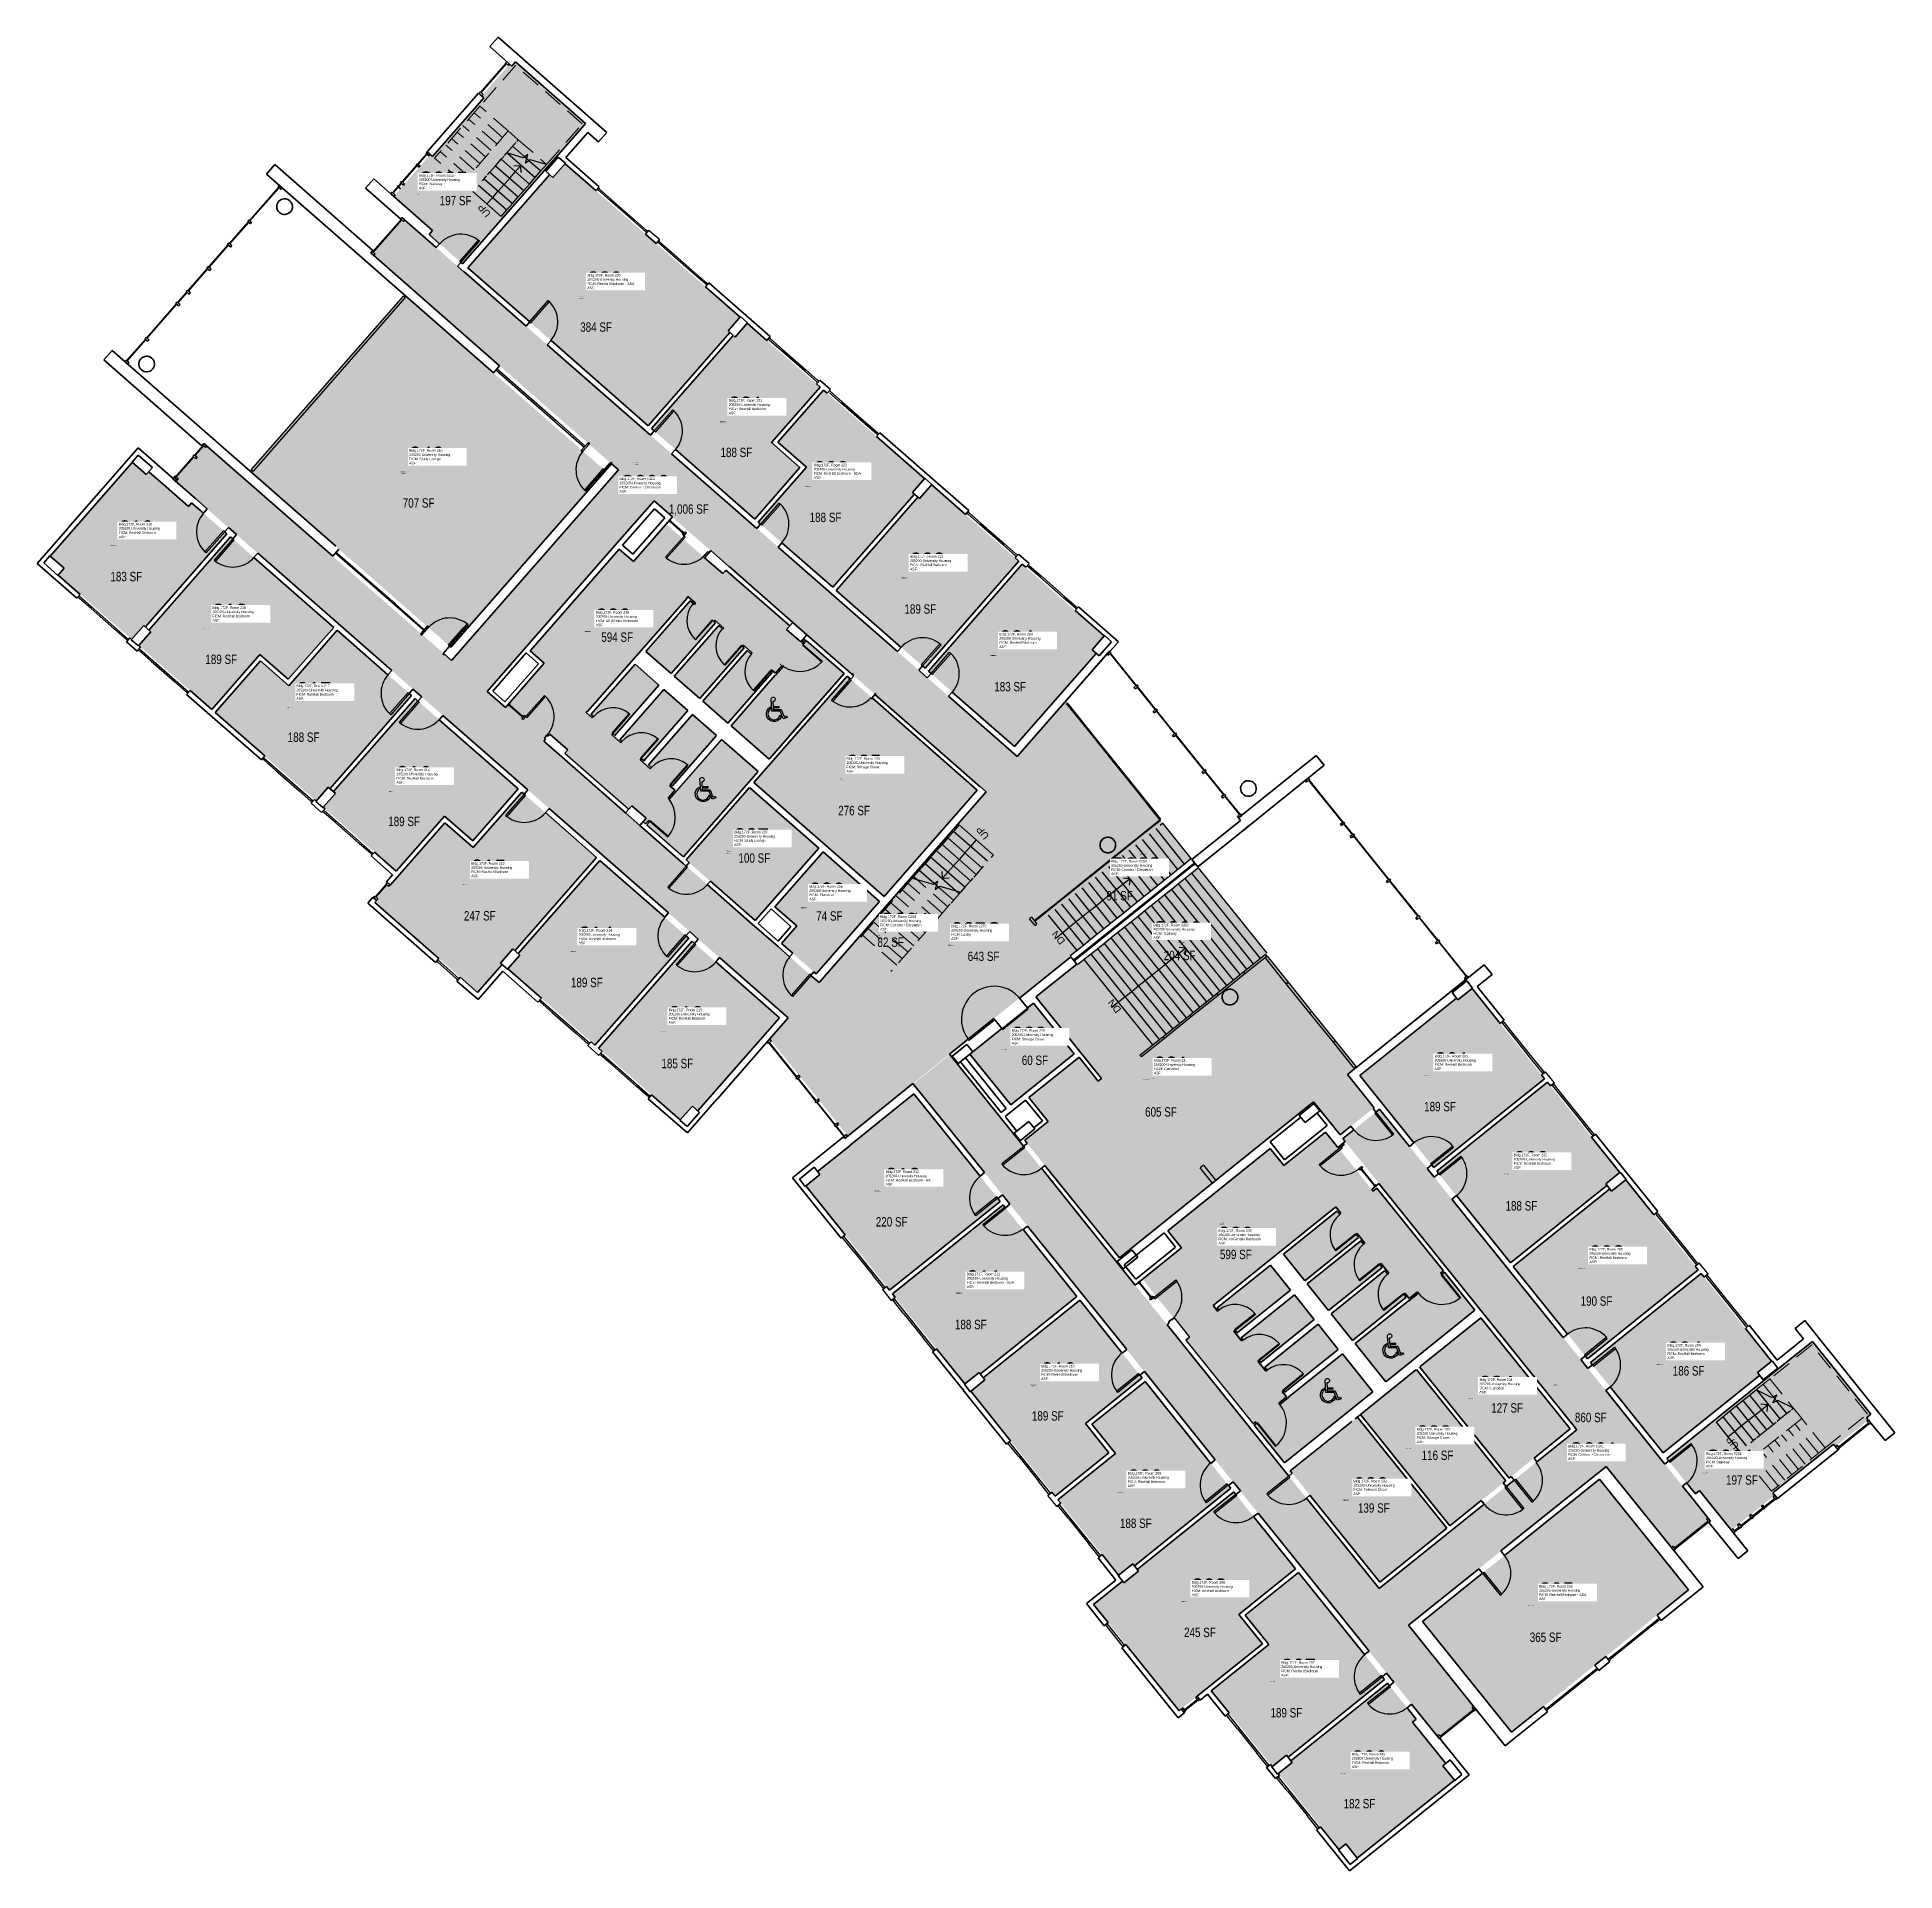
# Model space of a CAD drawing. Header units: inches. Extents: x 69234257 to 69236626, y 27656183 to 27658523.
import ezdxf
from ezdxf.enums import TextEntityAlignment as Align

# ---------------------------------------------------------------- set-up
doc = ezdxf.new("R2010")
doc.units = ezdxf.units.IN
doc.header["$LTSCALE"] = 100
doc.header["$MEASUREMENT"] = 0
doc.linetypes.add('DASHED2', pattern=[0.375, 0.25, -0.125])
doc.layers.get('0').update_dxf_attribs({"linetype": 'CONTINUOUS'})
for name, color, linetype in [('A-COLS', 5, 'CONTINUOUS'), ('A-DOOR', 2, 'CONTINUOUS'), ('A-FLOR', 3, 'CONTINUOUS'), ('A-GLAZ', 1, 'CONTINUOUS'), ('A-IDEN-ICON', 4, 'CONTINUOUS'), ('A-IDEN-RNUM', 7, 'CONTINUOUS'), ('A-IDEN-SNUM', 4, 'CONTINUOUS'), ('A-IDEN-VNUM', 4, 'CONTINUOUS'), ('A-WALL', 5, 'CONTINUOUS'), ('AREA-TEXT', 3, 'CONTINUOUS'), ('Rooms-Category-Color', 7, 'CONTINUOUS'), ('Rooms-College-Color', 7, 'CONTINUOUS'), ('Rooms-Department-Color', 7, 'CONTINUOUS'), ('Rooms-Division-Color', 7, 'CONTINUOUS'), ('Rooms-Information', 7, 'CONTINUOUS')]:
    doc.layers.add(name, color=color, linetype=linetype)
doc.styles.add('Arial', font='arial.ttf')
doc.styles.add('CP_AREA', font='arial.ttf', dxfattribs={"height": 15})
doc.styles.add('CP_ROOMSNUMBER', font='arial.ttf', dxfattribs={"height": 1})
doc.styles.add('CP_ROOMVNUMBER', font='arial.ttf', dxfattribs={"width": 0.85, "height": 0.075})

# ---------------------------------------------------------------- blocks, each defined once
blk = doc.blocks.new('CPHC')
for points in [[(10, 11), (10, 10), (6.4, 10), (6.4, 9), (11.5, 9), (13.3, 4.3), (14.8, 4.9), (15.2, 3.9), (12.7, 3), (10.8, 8), (5.5, 8), (5, 15.8, -2.310496), (6.1, 14.1), (6.3, 11)], [(4.7, 9.6, 1.506288), (10.9, 5.7), (11.5, 4.2, -1.382884), (4.6, 10.7)]]:
    blk.add_lwpolyline(points, format="xyb", close=True)

msp = doc.modelspace()

# ---------------------------------------------------------------- hatches: boundary and pattern name
at = {"layer": 'Rooms-Category-Color', "true_color": 0xadadad}
for points in [[(69234799.3, 27658233.5), (69234799.8, 27658234.1), (69234904, 27658353), (69234921.5, 27658373.1), (69234956.3, 27658412.7), (69234866.8, 27658491.1), (69234862.2, 27658485.9), (69234859.3, 27658488.5), (69234823.7, 27658447.9), (69234826.6, 27658445.3), (69234761.1, 27658370.5), (69234758.2, 27658373.1), (69234711.4, 27658319.6), (69234730.4, 27658303.1), (69234730.7, 27658302.8), (69234753.5, 27658282.7), (69234753.5, 27658282.7), (69234761, 27658276.2), (69234756.5, 27658271)], [(69235467.5, 27657559.7), (69235507.1, 27657604.9), (69235502.7, 27657608.7), (69235386.6, 27657710.4), (69235268.9, 27657813.5), (69235169.5, 27657900.6), (69235033.4, 27658019.8), (69234801.5, 27658223), (69234800.7, 27658223.7), (69234798.2, 27658225.8), (69234752.2, 27658266.1), (69234752.2, 27658266.1), (69234744.7, 27658272.7), (69234723.8, 27658291), (69234723.3, 27658290.6), (69234684.1, 27658245.8), (69234846.4, 27658103.7), (69234989.2, 27657978.5), (69234989.3, 27657978.6), (69234998.3, 27657970.7), (69234994.3, 27657966.1), (69234789.4, 27657732.2), (69234785.3, 27657727.5), (69234776.3, 27657735.5), (69234776.4, 27657735.5), (69234636.1, 27657858.4), (69234633.7, 27657860.5), (69234633.7, 27657860.5), (69234631.5, 27657862.4), (69234471.3, 27658002.8), (69234431.7, 27657957.6), (69234458.4, 27657934.2), (69234458.4, 27657934.2), (69234505.7, 27657892.7), (69234642, 27657773.3), (69234741.2, 27657686.4), (69234877.4, 27657567.1), (69234977.1, 27657479.8), (69235094.8, 27657376.7), (69235214.7, 27657271.6), (69235240.3, 27657300.7), (69235254.1, 27657316.6), (69235246.6, 27657323.2), (69235202.2, 27657362), (69235202.2, 27657362.1), (69235200.2, 27657363.8), (69235170.8, 27657389.6), (69235168.9, 27657391.3), (69235168.8, 27657391.4), (69235080.7, 27657468.6), (69235078.7, 27657470.4), (69235078.7, 27657470.4), (69234925.7, 27657604.5), (69234925.7, 27657604.5), (69234902.8, 27657624.6), (69234906.7, 27657629.1), (69234902, 27657633.2), (69234862.6, 27657667.8), (69234857.8, 27657671.9), (69234853.9, 27657667.4), (69234830.5, 27657688), (69234878.2, 27657742.5), (69234879.9, 27657744.5), (69234993.7, 27657874.4), (69234995.9, 27657876.9), (69235043.5, 27657931.2), (69235064.5, 27657912.8), (69235067.7, 27657909.9), (69235071.6, 27657906.4), (69235115.4, 27657868.1), (69235139.1, 27657847.3), (69235139.2, 27657847.3), (69235292.9, 27657712.7), (69235293.8, 27657711.9), (69235459.7, 27657566.5)], [(69235121.7, 27657775.7), (69235122, 27657775.4), (69235122.7, 27657776.2), (69235126.4, 27657771.6), (69235070.1, 27657707.5), (69235101.7, 27657679.8), (69235158, 27657744), (69235158.3, 27657743.6), (69235159, 27657744.4), (69235162.7, 27657739.8), (69235106.4, 27657675.7), (69235137.7, 27657648.3), (69235193.9, 27657712.5), (69235198.2, 27657708.7), (69235141.9, 27657643.9), (69235190.3, 27657601.5), (69235285.5, 27657710.7), (69235234.3, 27657755.5), (69235230.6, 27657751.3), (69235212.5, 27657767.1), (69235216.2, 27657771.3), (69235135.3, 27657842.2), (69235131.3, 27657837.6), (69235107.2, 27657858.6), (69235107.5, 27657859), (69235059.4, 27657901.2), (69235017.3, 27657853.1), (69234999.2, 27657868.9), (69234886.1, 27657739.7), (69234904.1, 27657724), (69234858.2, 27657671.6), (69234906.4, 27657629.4), (69234910.7, 27657634.3), (69234934.3, 27657613.5), (69234930.3, 27657608.9), (69235011.5, 27657537.8), (69235015.2, 27657542), (69235033.3, 27657526.2), (69235029.6, 27657522), (69235081, 27657477), (69235176.3, 27657585.8), (69235129.7, 27657626.7), (69235073.1, 27657562.2), (69235066.9, 27657567.6), (69235096.8, 27657601.7), (69235123.2, 27657631.8), (69235092.7, 27657658.5), (69235036.5, 27657594.3), (69235036.1, 27657594.6), (69235030.3, 27657599.7), (69235086.5, 27657663.9), (69235056, 27657690.6), (69234999.8, 27657626.4), (69234999.4, 27657626.7), (69234993.6, 27657631.8), (69235049.8, 27657696), (69235019.4, 27657722.7), (69234962.4, 27657657.7), (69234957.7, 27657661.8), (69234982.2, 27657689.7), (69235061.6, 27657780.5), (69235061.6, 27657780.5), (69235086.1, 27657808.3), (69235090.4, 27657804.6), (69235089.7, 27657803.8), (69235090.1, 27657803.4), (69235033.9, 27657739.2), (69235065.4, 27657711.6)], [(69235529.2, 27657394.7), (69235690.5, 27657524.3), (69235568.8, 27657675.8), (69235431.4, 27657518.9), (69235476.3, 27657479.5), (69235345.8, 27657330.6), (69235300.9, 27657370), (69235191.2, 27657244.7), (69235290.7, 27657120.9), (69235569.3, 27657344.8)], [(69235431.4, 27657518.9), (69235476.3, 27657479.5), (69235345.8, 27657330.6), (69235300.9, 27657370)], [(69235729.7, 27657473.7), (69235689.6, 27657523.6), (69235529.2, 27657394.7), (69235569.3, 27657344.8)], [(69235250.5, 27657327.6), (69235331.4, 27657420), (69235259.2, 27657483.2), (69235197.8, 27657413.2), (69235225.6, 27657388.8), (69235206.1, 27657366.5)], [(69235663.4, 27657224.1), (69235575.1, 27657334), (69235737.2, 27657464.3), (69235825.6, 27657354.3)], [(69235575.1, 27657334), (69235530.6, 27657298.3), (69235531, 27657297.9), (69235587.5, 27657227.5), (69235614.4, 27657194.1), (69235610.3, 27657190.8), (69235585.7, 27657221.4), (69235521.6, 27657169.9), (69235546.3, 27657139.3), (69235516.5, 27657115.4), (69235637.1, 27656965.3), (69235760, 27657064.1), (69235824, 27657115.5), (69235824.3, 27657115.8), (69235865.4, 27657148.8), (69235882.7, 27657162.7), (69235884.8, 27657164.3), (69235886.4, 27657162.3), (69235893.5, 27657153.5), (69235907.9, 27657135.5), (69235909.6, 27657133.4), (69235918.6, 27657122.2), (69235962, 27657157), (69235928.1, 27657199.2), (69235939.6, 27657208.4), (69235823.6, 27657352.8), (69235663.4, 27657224.1)], [(69236043.9, 27656353.7), (69236090.7, 27656391.3), (69236006, 27656496.7), (69236017.4, 27656505.9), (69236246.8, 27656690.2), (69236258.3, 27656699.4), (69236343, 27656594), (69236387.7, 27656629.9), (69236389.8, 27656631.6), (69236372.3, 27656653.3), (69236366.8, 27656660.1), (69236327.8, 27656708.8), (69236325.1, 27656712.1), (69236325.1, 27656712.1), (69236230.6, 27656829.7), (69236132.2, 27656952.2), (69236034.5, 27657073.7), (69235969.1, 27657155.2), (69235922.3, 27657117.6), (69235925.7, 27657113.4), (69235968.2, 27657060.5), (69235970.1, 27657058.1), (69236103, 27656892.7), (69236220.7, 27656746.2), (69236135.9, 27656678.1), (69236053.5, 27656611.9), (69235968.4, 27656543.5), (69235893.6, 27656636.6), (69235850.7, 27656690), (69235716.9, 27656856.5), (69235697.4, 27656880.9), (69235657.6, 27656930.3), (69235657.3, 27656930.7), (69235655.6, 27656932.8), (69235641.2, 27656950.8), (69235635.2, 27656958.2), (69235633.2, 27656960.8), (69235511.9, 27657111.7), (69235511.9, 27657111.7), (69235510.3, 27657113.7), (69235502.2, 27657123.7), (69235485, 27657145.2), (69235482.7, 27657148), (69235482.7, 27657148), (69235430.8, 27657212.7), (69235421.1, 27657224.7), (69235410.4, 27657216.1), (69235383.3, 27657194.4), (69235374.3, 27657187.2), (69235379.2, 27657181.1), (69235447.8, 27657095.7), (69235492.7, 27657039.8), (69235590.4, 27656918.3), (69235673.7, 27656814.5), (69235786.8, 27656673.7), (69235869.4, 27656571), (69235983, 27656429.6), (69236021.5, 27656381.6)], [(69235941.6, 27656991.5), (69235942, 27656991.2), (69235945.6, 27656986.7), (69235877.6, 27656932.1), (69235904.2, 27656898.9), (69235972.2, 27656953.5), (69235972.5, 27656953.2), (69235976.1, 27656948.7), (69235908.1, 27656894.1), (69235934.8, 27656860.9), (69236002.7, 27656915.5), (69236006.3, 27656911.1), (69235938, 27656856.1), (69235977.1, 27656807.4), (69236090.7, 27656898.7), (69235965.6, 27657054.4), (69235960.8, 27657050.5), (69235958.7, 27657053.2), (69235916.3, 27657105.9), (69235900.2, 27657125.9), (69235847.1, 27657083.2), (69235829.5, 27657105), (69235699.2, 27657000.3), (69235717, 27656978.1), (69235667, 27656937.9), (69235706.7, 27656888.4), (69235707.1, 27656888.7), (69235726.7, 27656864.4), (69235721.9, 27656860.5), (69235847.6, 27656704), (69235932, 27656771.8), (69235960.4, 27656794.6), (69235921.6, 27656843), (69235853.2, 27656788), (69235848.3, 27656794.1), (69235885.2, 27656823.7), (69235916.3, 27656848.7), (69235891, 27656880.3), (69235859.8, 27656855.2), (69235823, 27656825.6), (69235822.7, 27656826), (69235817.8, 27656832.1), (69235854.6, 27656861.7), (69235885.8, 27656886.7), (69235860.4, 27656918.3), (69235829.3, 27656893.2), (69235792.4, 27656863.6), (69235792.1, 27656864), (69235787.3, 27656870.1), (69235824.1, 27656899.7), (69235855.3, 27656924.7), (69235829.9, 27656956.3), (69235798.7, 27656931.2), (69235761.9, 27656901.6), (69235761.6, 27656902), (69235758, 27656906.5), (69235786, 27656929.1), (69235883.1, 27657007), (69235911.1, 27657029.5), (69235911.4, 27657029.2), (69235915, 27657024.7), (69235847.1, 27656970.1), (69235873.7, 27656936.9)], [(69236134.3, 27656684.3), (69236212.4, 27656747.1), (69236098.4, 27656889.1), (69236020.2, 27656826.3)], [(69236371.9, 27656664.2), (69236377.3, 27656668.5), (69236382.7, 27656661.7), (69236417.8, 27656618), (69236473.2, 27656662.5), (69236470.7, 27656665.5), (69236548.2, 27656727.8), (69236550.6, 27656724.7), (69236592.8, 27656758.6), (69236590.4, 27656761.5), (69236595.8, 27656765.8), (69236521.2, 27656858.7), (69236479.9, 27656825.5), (69236479.9, 27656825.5), (69236459.2, 27656808.9), (69236336.1, 27656710), (69236335.5, 27656709.5)], [(69235855.2, 27656693.8), (69235969.3, 27656551.8), (69236054.7, 27656620.4), (69235940.6, 27656762.4)]]:
    msp.add_hatch(color=253, dxfattribs=at).paths.add_polyline_path(points)
at = {"layer": 'Rooms-Category-Color', "true_color": 0x728ef3}
for points in [[(69235153.3, 27658165.7), (69234930, 27658361.3), (69234914.6, 27658343.7), (69234910.4, 27658347.4), (69234806.2, 27658228.5), (69235036, 27658027.1), (69235140.2, 27658146.1), (69235137.9, 27658148.2)], [(69234784.3, 27657744.6), (69234981.3, 27657969.5), (69234889.2, 27658050.2), (69234725.1, 27658193.9), (69234528, 27657969), (69234641.7, 27657870), (69234641.4, 27657869.7)], [(69235255.3, 27658076.4), (69235162.3, 27658157.8), (69235146.9, 27658140.2), (69235144.6, 27658142.2), (69235040.4, 27658023.3), (69235172.1, 27657908), (69235229.7, 27657973.8), (69235193.3, 27658005.6)], [(69235388.7, 27657959.5), (69235259.7, 27658072.5), (69235201.6, 27658006.2), (69235238, 27657974.3), (69235176.5, 27657904.1), (69235271.5, 27657820.9), (69235375.6, 27657939.8), (69235373.3, 27657941.9)], [(69234392.5, 27657772.1), (69234394.6, 27657770.3), (69234498.7, 27657889.2), (69234453.6, 27657928.7), (69234449.6, 27657924.1), (69234421, 27657949.2), (69234421, 27657949.2), (69234399, 27657968.4), (69234395.7, 27657964.7), (69234378, 27657980.2), (69234273.3, 27657860.6), (69234290.9, 27657845.1), (69234283.4, 27657836.5), (69234377.1, 27657754.5)], [(69235508.8, 27657854.3), (69235397.7, 27657951.6), (69235382.3, 27657934), (69235380.1, 27657936), (69235275.9, 27657817), (69235389.2, 27657717.8)], [(69234479.3, 27657665), (69234540.8, 27657735.2), (69234576.9, 27657703.6), (69234635, 27657769.8), (69234503.2, 27657885.3), (69234399, 27657766.4), (69234401.5, 27657764.2), (69234386.1, 27657746.6)], [(69235617.8, 27657758.8), (69235513.2, 27657850.4), (69235393.6, 27657713.9), (69235503.4, 27657617.7), (69235544.5, 27657664.7), (69235607.6, 27657736.6), (69235602.4, 27657741.2)], [(69234541.4, 27657726.9), (69234483.7, 27657661.1), (69234612.5, 27657548.2), (69234627.9, 27657565.8), (69234630, 27657564), (69234734.2, 27657682.9), (69234639.4, 27657766), (69234577.5, 27657695.3)], [(69235455.9, 27657562.1), (69235289.9, 27657707.5), (69235239.1, 27657649.6), (69235171, 27657571.8), (69235337, 27657426.4)], [(69234714.7, 27657458.7), (69234776.3, 27657528.9), (69234812.4, 27657497.3), (69234870.4, 27657563.6), (69234738.6, 27657679.1), (69234634.4, 27657560.1), (69234637, 27657557.9), (69234621.5, 27657540.3)], [(69234719.2, 27657454.9), (69234717, 27657452.4), (69234705.3, 27657439), (69234702.6, 27657441.4), (69234688.7, 27657425.6), (69234691.5, 27657423.2), (69234687.5, 27657418.7), (69234818.4, 27657304.1), (69234849.6, 27657339.7), (69234847.5, 27657341.5), (69234863.4, 27657359.6), (69234865.9, 27657357.3), (69234970.1, 27657476.3), (69234874.8, 27657559.7), (69234812.9, 27657489), (69234776.8, 27657520.6)], [(69235084.5, 27657473), (69235172.7, 27657395.8), (69235190.5, 27657416.1), (69235190.9, 27657416.4), (69235192.3, 27657418.1), (69235253.7, 27657488.1), (69235165.4, 27657565.4)], [(69234974.5, 27657472.4), (69234870.3, 27657353.5), (69234872.4, 27657351.7), (69234857, 27657334.1), (69234968.2, 27657236.6), (69235087.8, 27657373.1)], [(69235198.3, 27657265.7), (69235203.6, 27657271.7), (69235092.2, 27657369.3), (69234972.6, 27657232.8), (69235077, 27657141.4), (69235092.4, 27657159), (69235099.4, 27657152.8), (69235181.2, 27657246.2), (69235186.5, 27657252.3)], [(69236067.1, 27657296.9), (69235944, 27657198), (69235972.9, 27657162), (69235974.8, 27657159.7), (69236038.3, 27657080.6), (69236179.6, 27657194), (69236087.2, 27657309.1), (69236069, 27657294.5)], [(69235485.4, 27657256.6), (69235450.1, 27657228.2), (69235446.5, 27657225.4), (69235498.5, 27657160.7), (69235515, 27657174), (69235579.6, 27657225.8), (69235527.6, 27657290.5), (69235521.7, 27657285.8)], [(69236136, 27656959), (69236259, 27657057.9), (69236257.5, 27657059.8), (69236275.7, 27657074.4), (69236183.3, 27657189.5), (69236042, 27657076)], [(69235344, 27656924), (69235485.2, 27657037.5), (69235446.7, 27657085.5), (69235375, 27657174.7), (69235355.2, 27657158.8), (69235333, 27657140.9), (69235295.5, 27657110.9), (69235293.6, 27657109.3), (69235293.9, 27657108.9), (69235252.2, 27657075.4), (69235255.2, 27657071.7), (69235237.1, 27657057.1)], [(69236375.6, 27656950), (69236283.2, 27657065.1), (69236265, 27657050.5), (69236262.7, 27657053.4), (69236139.6, 27656954.5), (69236234.4, 27656836.6)], [(69235488.9, 27657032.9), (69235347.7, 27656919.5), (69235440, 27656804.5), (69235458.1, 27656819.1), (69235459.7, 27656817.1), (69235582.9, 27656916)], [(69236330.8, 27656716.6), (69236453.8, 27656815.5), (69236451, 27656819), (69236469.2, 27656833.6), (69236379.3, 27656945.5), (69236238.1, 27656832)], [(69235555.1, 27656661.3), (69235623.9, 27656716.6), (69235593.8, 27656754.1), (69235666.2, 27656812.2), (69235586.5, 27656911.4), (69235463.4, 27656812.5), (69235465.7, 27656809.7), (69235447.5, 27656795.2)], [(69236058.8, 27656623.6), (69236130.2, 27656681), (69236016.1, 27656823), (69235944.7, 27656765.6)], [(69235632.2, 27656715.7), (69235558.7, 27656656.7), (69235636.1, 27656560.5), (69235654.2, 27656575.1), (69235656.3, 27656572.6), (69235779.3, 27656671.5), (69235669.9, 27656807.7), (69235602.1, 27656753.2)], [(69236249.6, 27656683.1), (69236023.8, 27656501.7), (69236137.4, 27656360.3), (69236363.2, 27656541.7)], [(69235748.2, 27656415.8), (69235750.8, 27656417.9), (69235819.6, 27656473.1), (69235789.5, 27656510.5), (69235861.9, 27656568.7), (69235783, 27656666.9), (69235659.9, 27656568), (69235661.7, 27656565.7), (69235643, 27656550.7), (69235641.2, 27656552.9), (69235604.3, 27656523.3), (69235713.3, 27656387.7), (69235720.7, 27656393.7), (69235735.8, 27656405.8)], [(69235827.8, 27656472.2), (69235754.4, 27656413.2), (69235832.1, 27656316.5), (69235850.2, 27656331.1), (69235852.3, 27656328.5), (69235975.5, 27656427.4), (69235865.6, 27656564.1), (69235797.8, 27656509.6)], [(69236064.5, 27656299.2), (69236049.9, 27656317.4), (69236053.6, 27656320.4), (69236033.5, 27656345.3), (69236011.1, 27656373.2), (69236015.9, 27656377.1), (69235979.1, 27656422.8), (69235856, 27656323.9), (69235857.7, 27656321.7), (69235839.6, 27656307.2), (69235917.1, 27656210.7), (69235925.9, 27656217.8), (69235940.6, 27656199.6)]]:
    msp.add_hatch(color=171, dxfattribs=at).paths.add_polyline_path(points)
at = {"layer": 'Rooms-College-Color', "true_color": 0xadadad}
for points in [[(69234799.3, 27658233.5), (69234799.8, 27658234.1), (69234904, 27658353), (69234921.5, 27658373.1), (69234956.3, 27658412.7), (69234866.8, 27658491.1), (69234862.2, 27658485.9), (69234859.3, 27658488.5), (69234823.7, 27658447.9), (69234826.6, 27658445.3), (69234761.1, 27658370.5), (69234758.2, 27658373.1), (69234711.4, 27658319.6), (69234730.4, 27658303.1), (69234730.7, 27658302.8), (69234753.5, 27658282.7), (69234753.5, 27658282.7), (69234761, 27658276.2), (69234756.5, 27658271)], [(69235153.3, 27658165.7), (69234930, 27658361.3), (69234914.6, 27658343.7), (69234910.4, 27658347.4), (69234806.2, 27658228.5), (69235036, 27658027.1), (69235140.2, 27658146.1), (69235137.9, 27658148.2)], [(69235467.5, 27657559.7), (69235507.1, 27657604.9), (69235502.7, 27657608.7), (69235386.6, 27657710.4), (69235268.9, 27657813.5), (69235169.5, 27657900.6), (69235033.4, 27658019.8), (69234801.5, 27658223), (69234800.7, 27658223.7), (69234798.2, 27658225.8), (69234752.2, 27658266.1), (69234752.2, 27658266.1), (69234744.7, 27658272.7), (69234723.8, 27658291), (69234723.3, 27658290.6), (69234684.1, 27658245.8), (69234846.4, 27658103.7), (69234989.2, 27657978.5), (69234989.3, 27657978.6), (69234998.3, 27657970.7), (69234994.3, 27657966.1), (69234789.4, 27657732.2), (69234785.3, 27657727.5), (69234776.3, 27657735.5), (69234776.4, 27657735.5), (69234636.1, 27657858.4), (69234633.7, 27657860.5), (69234633.7, 27657860.5), (69234631.5, 27657862.4), (69234471.3, 27658002.8), (69234431.7, 27657957.6), (69234458.4, 27657934.2), (69234458.4, 27657934.2), (69234505.7, 27657892.7), (69234642, 27657773.3), (69234741.2, 27657686.4), (69234877.4, 27657567.1), (69234977.1, 27657479.8), (69235094.8, 27657376.7), (69235214.7, 27657271.6), (69235240.3, 27657300.7), (69235254.1, 27657316.6), (69235246.6, 27657323.2), (69235202.2, 27657362), (69235202.2, 27657362.1), (69235200.2, 27657363.8), (69235170.8, 27657389.6), (69235168.9, 27657391.3), (69235168.8, 27657391.4), (69235080.7, 27657468.6), (69235078.7, 27657470.4), (69235078.7, 27657470.4), (69234925.7, 27657604.5), (69234925.7, 27657604.5), (69234902.8, 27657624.6), (69234906.7, 27657629.1), (69234902, 27657633.2), (69234862.6, 27657667.8), (69234857.8, 27657671.9), (69234853.9, 27657667.4), (69234830.5, 27657688), (69234878.2, 27657742.5), (69234879.9, 27657744.5), (69234993.7, 27657874.4), (69234995.9, 27657876.9), (69235043.5, 27657931.2), (69235064.5, 27657912.8), (69235067.7, 27657909.9), (69235071.6, 27657906.4), (69235115.4, 27657868.1), (69235139.1, 27657847.3), (69235139.2, 27657847.3), (69235292.9, 27657712.7), (69235293.8, 27657711.9), (69235459.7, 27657566.5)], [(69234784.3, 27657744.6), (69234981.3, 27657969.5), (69234889.2, 27658050.2), (69234725.1, 27658193.9), (69234528, 27657969), (69234641.7, 27657870), (69234641.4, 27657869.7)], [(69235255.3, 27658076.4), (69235162.3, 27658157.8), (69235146.9, 27658140.2), (69235144.6, 27658142.2), (69235040.4, 27658023.3), (69235172.1, 27657908), (69235229.7, 27657973.8), (69235193.3, 27658005.6)], [(69235388.7, 27657959.5), (69235259.7, 27658072.5), (69235201.6, 27658006.2), (69235238, 27657974.3), (69235176.5, 27657904.1), (69235271.5, 27657820.9), (69235375.6, 27657939.8), (69235373.3, 27657941.9)], [(69234392.5, 27657772.1), (69234394.6, 27657770.3), (69234498.7, 27657889.2), (69234453.6, 27657928.7), (69234449.6, 27657924.1), (69234421, 27657949.2), (69234421, 27657949.2), (69234399, 27657968.4), (69234395.7, 27657964.7), (69234378, 27657980.2), (69234273.3, 27657860.6), (69234290.9, 27657845.1), (69234283.4, 27657836.5), (69234377.1, 27657754.5)], [(69235508.8, 27657854.3), (69235397.7, 27657951.6), (69235382.3, 27657934), (69235380.1, 27657936), (69235275.9, 27657817), (69235389.2, 27657717.8)], [(69235121.7, 27657775.7), (69235122, 27657775.4), (69235122.7, 27657776.2), (69235126.4, 27657771.6), (69235070.1, 27657707.5), (69235101.7, 27657679.8), (69235158, 27657744), (69235158.3, 27657743.6), (69235159, 27657744.4), (69235162.7, 27657739.8), (69235106.4, 27657675.7), (69235137.7, 27657648.3), (69235193.9, 27657712.5), (69235198.2, 27657708.7), (69235141.9, 27657643.9), (69235190.3, 27657601.5), (69235285.5, 27657710.7), (69235234.3, 27657755.5), (69235230.6, 27657751.3), (69235212.5, 27657767.1), (69235216.2, 27657771.3), (69235135.3, 27657842.2), (69235131.3, 27657837.6), (69235107.2, 27657858.6), (69235107.5, 27657859), (69235059.4, 27657901.2), (69235017.3, 27657853.1), (69234999.2, 27657868.9), (69234886.1, 27657739.7), (69234904.1, 27657724), (69234858.2, 27657671.6), (69234906.4, 27657629.4), (69234910.7, 27657634.3), (69234934.3, 27657613.5), (69234930.3, 27657608.9), (69235011.5, 27657537.8), (69235015.2, 27657542), (69235033.3, 27657526.2), (69235029.6, 27657522), (69235081, 27657477), (69235176.3, 27657585.8), (69235129.7, 27657626.7), (69235073.1, 27657562.2), (69235066.9, 27657567.6), (69235096.8, 27657601.7), (69235123.2, 27657631.8), (69235092.7, 27657658.5), (69235036.5, 27657594.3), (69235036.1, 27657594.6), (69235030.3, 27657599.7), (69235086.5, 27657663.9), (69235056, 27657690.6), (69234999.8, 27657626.4), (69234999.4, 27657626.7), (69234993.6, 27657631.8), (69235049.8, 27657696), (69235019.4, 27657722.7), (69234962.4, 27657657.7), (69234957.7, 27657661.8), (69234982.2, 27657689.7), (69235061.6, 27657780.5), (69235061.6, 27657780.5), (69235086.1, 27657808.3), (69235090.4, 27657804.6), (69235089.7, 27657803.8), (69235090.1, 27657803.4), (69235033.9, 27657739.2), (69235065.4, 27657711.6)], [(69234479.3, 27657665), (69234540.8, 27657735.2), (69234576.9, 27657703.6), (69234635, 27657769.8), (69234503.2, 27657885.3), (69234399, 27657766.4), (69234401.5, 27657764.2), (69234386.1, 27657746.6)], [(69235617.8, 27657758.8), (69235513.2, 27657850.4), (69235393.6, 27657713.9), (69235503.4, 27657617.7), (69235544.5, 27657664.7), (69235607.6, 27657736.6), (69235602.4, 27657741.2)], [(69234541.4, 27657726.9), (69234483.7, 27657661.1), (69234612.5, 27657548.2), (69234627.9, 27657565.8), (69234630, 27657564), (69234734.2, 27657682.9), (69234639.4, 27657766), (69234577.5, 27657695.3)], [(69235455.9, 27657562.1), (69235289.9, 27657707.5), (69235239.1, 27657649.6), (69235171, 27657571.8), (69235337, 27657426.4)], [(69234714.7, 27657458.7), (69234776.3, 27657528.9), (69234812.4, 27657497.3), (69234870.4, 27657563.6), (69234738.6, 27657679.1), (69234634.4, 27657560.1), (69234637, 27657557.9), (69234621.5, 27657540.3)], [(69235529.2, 27657394.7), (69235690.5, 27657524.3), (69235568.8, 27657675.8), (69235431.4, 27657518.9), (69235476.3, 27657479.5), (69235345.8, 27657330.6), (69235300.9, 27657370), (69235191.2, 27657244.7), (69235290.7, 27657120.9), (69235569.3, 27657344.8)], [(69234719.2, 27657454.9), (69234717, 27657452.4), (69234705.3, 27657439), (69234702.6, 27657441.4), (69234688.7, 27657425.6), (69234691.5, 27657423.2), (69234687.5, 27657418.7), (69234818.4, 27657304.1), (69234849.6, 27657339.7), (69234847.5, 27657341.5), (69234863.4, 27657359.6), (69234865.9, 27657357.3), (69234970.1, 27657476.3), (69234874.8, 27657559.7), (69234812.9, 27657489), (69234776.8, 27657520.6)], [(69235084.5, 27657473), (69235172.7, 27657395.8), (69235190.5, 27657416.1), (69235190.9, 27657416.4), (69235192.3, 27657418.1), (69235253.7, 27657488.1), (69235165.4, 27657565.4)], [(69235431.4, 27657518.9), (69235476.3, 27657479.5), (69235345.8, 27657330.6), (69235300.9, 27657370)], [(69235729.7, 27657473.7), (69235689.6, 27657523.6), (69235529.2, 27657394.7), (69235569.3, 27657344.8)], [(69234974.5, 27657472.4), (69234870.3, 27657353.5), (69234872.4, 27657351.7), (69234857, 27657334.1), (69234968.2, 27657236.6), (69235087.8, 27657373.1)], [(69235250.5, 27657327.6), (69235331.4, 27657420), (69235259.2, 27657483.2), (69235197.8, 27657413.2), (69235225.6, 27657388.8), (69235206.1, 27657366.5)], [(69235663.4, 27657224.1), (69235575.1, 27657334), (69235737.2, 27657464.3), (69235825.6, 27657354.3)], [(69235198.3, 27657265.7), (69235203.6, 27657271.7), (69235092.2, 27657369.3), (69234972.6, 27657232.8), (69235077, 27657141.4), (69235092.4, 27657159), (69235099.4, 27657152.8), (69235181.2, 27657246.2), (69235186.5, 27657252.3)], [(69235575.1, 27657334), (69235530.6, 27657298.3), (69235531, 27657297.9), (69235587.5, 27657227.5), (69235614.4, 27657194.1), (69235610.3, 27657190.8), (69235585.7, 27657221.4), (69235521.6, 27657169.9), (69235546.3, 27657139.3), (69235516.5, 27657115.4), (69235637.1, 27656965.3), (69235760, 27657064.1), (69235824, 27657115.5), (69235824.3, 27657115.8), (69235865.4, 27657148.8), (69235882.7, 27657162.7), (69235884.8, 27657164.3), (69235886.4, 27657162.3), (69235893.5, 27657153.5), (69235907.9, 27657135.5), (69235909.6, 27657133.4), (69235918.6, 27657122.2), (69235962, 27657157), (69235928.1, 27657199.2), (69235939.6, 27657208.4), (69235823.6, 27657352.8), (69235663.4, 27657224.1)], [(69236067.1, 27657296.9), (69235944, 27657198), (69235972.9, 27657162), (69235974.8, 27657159.7), (69236038.3, 27657080.6), (69236179.6, 27657194), (69236087.2, 27657309.1), (69236069, 27657294.5)], [(69235485.4, 27657256.6), (69235450.1, 27657228.2), (69235446.5, 27657225.4), (69235498.5, 27657160.7), (69235515, 27657174), (69235579.6, 27657225.8), (69235527.6, 27657290.5), (69235521.7, 27657285.8)], [(69236043.9, 27656353.7), (69236090.7, 27656391.3), (69236006, 27656496.7), (69236017.4, 27656505.9), (69236246.8, 27656690.2), (69236258.3, 27656699.4), (69236343, 27656594), (69236387.7, 27656629.9), (69236389.8, 27656631.6), (69236372.3, 27656653.3), (69236366.8, 27656660.1), (69236327.8, 27656708.8), (69236325.1, 27656712.1), (69236325.1, 27656712.1), (69236230.6, 27656829.7), (69236132.2, 27656952.2), (69236034.5, 27657073.7), (69235969.1, 27657155.2), (69235922.3, 27657117.6), (69235925.7, 27657113.4), (69235968.2, 27657060.5), (69235970.1, 27657058.1), (69236103, 27656892.7), (69236220.7, 27656746.2), (69236135.9, 27656678.1), (69236053.5, 27656611.9), (69235968.4, 27656543.5), (69235893.6, 27656636.6), (69235850.7, 27656690), (69235716.9, 27656856.5), (69235697.4, 27656880.9), (69235657.6, 27656930.3), (69235657.3, 27656930.7), (69235655.6, 27656932.8), (69235641.2, 27656950.8), (69235635.2, 27656958.2), (69235633.2, 27656960.8), (69235511.9, 27657111.7), (69235511.9, 27657111.7), (69235510.3, 27657113.7), (69235502.2, 27657123.7), (69235485, 27657145.2), (69235482.7, 27657148), (69235482.7, 27657148), (69235430.8, 27657212.7), (69235421.1, 27657224.7), (69235410.4, 27657216.1), (69235383.3, 27657194.4), (69235374.3, 27657187.2), (69235379.2, 27657181.1), (69235447.8, 27657095.7), (69235492.7, 27657039.8), (69235590.4, 27656918.3), (69235673.7, 27656814.5), (69235786.8, 27656673.7), (69235869.4, 27656571), (69235983, 27656429.6), (69236021.5, 27656381.6)], [(69236136, 27656959), (69236259, 27657057.9), (69236257.5, 27657059.8), (69236275.7, 27657074.4), (69236183.3, 27657189.5), (69236042, 27657076)], [(69235344, 27656924), (69235485.2, 27657037.5), (69235446.7, 27657085.5), (69235375, 27657174.7), (69235355.2, 27657158.8), (69235333, 27657140.9), (69235295.5, 27657110.9), (69235293.6, 27657109.3), (69235293.9, 27657108.9), (69235252.2, 27657075.4), (69235255.2, 27657071.7), (69235237.1, 27657057.1)], [(69235941.6, 27656991.5), (69235942, 27656991.2), (69235945.6, 27656986.7), (69235877.6, 27656932.1), (69235904.2, 27656898.9), (69235972.2, 27656953.5), (69235972.5, 27656953.2), (69235976.1, 27656948.7), (69235908.1, 27656894.1), (69235934.8, 27656860.9), (69236002.7, 27656915.5), (69236006.3, 27656911.1), (69235938, 27656856.1), (69235977.1, 27656807.4), (69236090.7, 27656898.7), (69235965.6, 27657054.4), (69235960.8, 27657050.5), (69235958.7, 27657053.2), (69235916.3, 27657105.9), (69235900.2, 27657125.9), (69235847.1, 27657083.2), (69235829.5, 27657105), (69235699.2, 27657000.3), (69235717, 27656978.1), (69235667, 27656937.9), (69235706.7, 27656888.4), (69235707.1, 27656888.7), (69235726.7, 27656864.4), (69235721.9, 27656860.5), (69235847.6, 27656704), (69235932, 27656771.8), (69235960.4, 27656794.6), (69235921.6, 27656843), (69235853.2, 27656788), (69235848.3, 27656794.1), (69235885.2, 27656823.7), (69235916.3, 27656848.7), (69235891, 27656880.3), (69235859.8, 27656855.2), (69235823, 27656825.6), (69235822.7, 27656826), (69235817.8, 27656832.1), (69235854.6, 27656861.7), (69235885.8, 27656886.7), (69235860.4, 27656918.3), (69235829.3, 27656893.2), (69235792.4, 27656863.6), (69235792.1, 27656864), (69235787.3, 27656870.1), (69235824.1, 27656899.7), (69235855.3, 27656924.7), (69235829.9, 27656956.3), (69235798.7, 27656931.2), (69235761.9, 27656901.6), (69235761.6, 27656902), (69235758, 27656906.5), (69235786, 27656929.1), (69235883.1, 27657007), (69235911.1, 27657029.5), (69235911.4, 27657029.2), (69235915, 27657024.7), (69235847.1, 27656970.1), (69235873.7, 27656936.9)], [(69236375.6, 27656950), (69236283.2, 27657065.1), (69236265, 27657050.5), (69236262.7, 27657053.4), (69236139.6, 27656954.5), (69236234.4, 27656836.6)], [(69235488.9, 27657032.9), (69235347.7, 27656919.5), (69235440, 27656804.5), (69235458.1, 27656819.1), (69235459.7, 27656817.1), (69235582.9, 27656916)], [(69236330.8, 27656716.6), (69236453.8, 27656815.5), (69236451, 27656819), (69236469.2, 27656833.6), (69236379.3, 27656945.5), (69236238.1, 27656832)], [(69235555.1, 27656661.3), (69235623.9, 27656716.6), (69235593.8, 27656754.1), (69235666.2, 27656812.2), (69235586.5, 27656911.4), (69235463.4, 27656812.5), (69235465.7, 27656809.7), (69235447.5, 27656795.2)], [(69236134.3, 27656684.3), (69236212.4, 27656747.1), (69236098.4, 27656889.1), (69236020.2, 27656826.3)], [(69236371.9, 27656664.2), (69236377.3, 27656668.5), (69236382.7, 27656661.7), (69236417.8, 27656618), (69236473.2, 27656662.5), (69236470.7, 27656665.5), (69236548.2, 27656727.8), (69236550.6, 27656724.7), (69236592.8, 27656758.6), (69236590.4, 27656761.5), (69236595.8, 27656765.8), (69236521.2, 27656858.7), (69236479.9, 27656825.5), (69236479.9, 27656825.5), (69236459.2, 27656808.9), (69236336.1, 27656710), (69236335.5, 27656709.5)], [(69236058.8, 27656623.6), (69236130.2, 27656681), (69236016.1, 27656823), (69235944.7, 27656765.6)], [(69235632.2, 27656715.7), (69235558.7, 27656656.7), (69235636.1, 27656560.5), (69235654.2, 27656575.1), (69235656.3, 27656572.6), (69235779.3, 27656671.5), (69235669.9, 27656807.7), (69235602.1, 27656753.2)], [(69235855.2, 27656693.8), (69235969.3, 27656551.8), (69236054.7, 27656620.4), (69235940.6, 27656762.4)], [(69236249.6, 27656683.1), (69236023.8, 27656501.7), (69236137.4, 27656360.3), (69236363.2, 27656541.7)], [(69235748.2, 27656415.8), (69235750.8, 27656417.9), (69235819.6, 27656473.1), (69235789.5, 27656510.5), (69235861.9, 27656568.7), (69235783, 27656666.9), (69235659.9, 27656568), (69235661.7, 27656565.7), (69235643, 27656550.7), (69235641.2, 27656552.9), (69235604.3, 27656523.3), (69235713.3, 27656387.7), (69235720.7, 27656393.7), (69235735.8, 27656405.8)], [(69235827.8, 27656472.2), (69235754.4, 27656413.2), (69235832.1, 27656316.5), (69235850.2, 27656331.1), (69235852.3, 27656328.5), (69235975.5, 27656427.4), (69235865.6, 27656564.1), (69235797.8, 27656509.6)], [(69236064.5, 27656299.2), (69236049.9, 27656317.4), (69236053.6, 27656320.4), (69236033.5, 27656345.3), (69236011.1, 27656373.2), (69236015.9, 27656377.1), (69235979.1, 27656422.8), (69235856, 27656323.9), (69235857.7, 27656321.7), (69235839.6, 27656307.2), (69235917.1, 27656210.7), (69235925.9, 27656217.8), (69235940.6, 27656199.6)]]:
    msp.add_hatch(color=253, dxfattribs=at).paths.add_polyline_path(points)
at = {"layer": 'Rooms-Department-Color', "true_color": 0xacacac}
for points in [[(69234799.3, 27658233.5), (69234799.8, 27658234.1), (69234904, 27658353), (69234921.5, 27658373.1), (69234956.3, 27658412.7), (69234866.8, 27658491.1), (69234862.2, 27658485.9), (69234859.3, 27658488.5), (69234823.7, 27658447.9), (69234826.6, 27658445.3), (69234761.1, 27658370.5), (69234758.2, 27658373.1), (69234711.4, 27658319.6), (69234730.4, 27658303.1), (69234730.7, 27658302.8), (69234753.5, 27658282.7), (69234753.5, 27658282.7), (69234761, 27658276.2), (69234756.5, 27658271)], [(69235467.5, 27657559.7), (69235507.1, 27657604.9), (69235502.7, 27657608.7), (69235386.6, 27657710.4), (69235268.9, 27657813.5), (69235169.5, 27657900.6), (69235033.4, 27658019.8), (69234801.5, 27658223), (69234800.7, 27658223.7), (69234798.2, 27658225.8), (69234752.2, 27658266.1), (69234752.2, 27658266.1), (69234744.7, 27658272.7), (69234723.8, 27658291), (69234723.3, 27658290.6), (69234684.1, 27658245.8), (69234846.4, 27658103.7), (69234989.2, 27657978.5), (69234989.3, 27657978.6), (69234998.3, 27657970.7), (69234994.3, 27657966.1), (69234789.4, 27657732.2), (69234785.3, 27657727.5), (69234776.3, 27657735.5), (69234776.4, 27657735.5), (69234636.1, 27657858.4), (69234633.7, 27657860.5), (69234633.7, 27657860.5), (69234631.5, 27657862.4), (69234471.3, 27658002.8), (69234431.7, 27657957.6), (69234458.4, 27657934.2), (69234458.4, 27657934.2), (69234505.7, 27657892.7), (69234642, 27657773.3), (69234741.2, 27657686.4), (69234877.4, 27657567.1), (69234977.1, 27657479.8), (69235094.8, 27657376.7), (69235214.7, 27657271.6), (69235240.3, 27657300.7), (69235254.1, 27657316.6), (69235246.6, 27657323.2), (69235202.2, 27657362), (69235202.2, 27657362.1), (69235200.2, 27657363.8), (69235170.8, 27657389.6), (69235168.9, 27657391.3), (69235168.8, 27657391.4), (69235080.7, 27657468.6), (69235078.7, 27657470.4), (69235078.7, 27657470.4), (69234925.7, 27657604.5), (69234925.7, 27657604.5), (69234902.8, 27657624.6), (69234906.7, 27657629.1), (69234902, 27657633.2), (69234862.6, 27657667.8), (69234857.8, 27657671.9), (69234853.9, 27657667.4), (69234830.5, 27657688), (69234878.2, 27657742.5), (69234879.9, 27657744.5), (69234993.7, 27657874.4), (69234995.9, 27657876.9), (69235043.5, 27657931.2), (69235064.5, 27657912.8), (69235067.7, 27657909.9), (69235071.6, 27657906.4), (69235115.4, 27657868.1), (69235139.1, 27657847.3), (69235139.2, 27657847.3), (69235292.9, 27657712.7), (69235293.8, 27657711.9), (69235459.7, 27657566.5)], [(69235121.7, 27657775.7), (69235122, 27657775.4), (69235122.7, 27657776.2), (69235126.4, 27657771.6), (69235070.1, 27657707.5), (69235101.7, 27657679.8), (69235158, 27657744), (69235158.3, 27657743.6), (69235159, 27657744.4), (69235162.7, 27657739.8), (69235106.4, 27657675.7), (69235137.7, 27657648.3), (69235193.9, 27657712.5), (69235198.2, 27657708.7), (69235141.9, 27657643.9), (69235190.3, 27657601.5), (69235285.5, 27657710.7), (69235234.3, 27657755.5), (69235230.6, 27657751.3), (69235212.5, 27657767.1), (69235216.2, 27657771.3), (69235135.3, 27657842.2), (69235131.3, 27657837.6), (69235107.2, 27657858.6), (69235107.5, 27657859), (69235059.4, 27657901.2), (69235017.3, 27657853.1), (69234999.2, 27657868.9), (69234886.1, 27657739.7), (69234904.1, 27657724), (69234858.2, 27657671.6), (69234906.4, 27657629.4), (69234910.7, 27657634.3), (69234934.3, 27657613.5), (69234930.3, 27657608.9), (69235011.5, 27657537.8), (69235015.2, 27657542), (69235033.3, 27657526.2), (69235029.6, 27657522), (69235081, 27657477), (69235176.3, 27657585.8), (69235129.7, 27657626.7), (69235073.1, 27657562.2), (69235066.9, 27657567.6), (69235096.8, 27657601.7), (69235123.2, 27657631.8), (69235092.7, 27657658.5), (69235036.5, 27657594.3), (69235036.1, 27657594.6), (69235030.3, 27657599.7), (69235086.5, 27657663.9), (69235056, 27657690.6), (69234999.8, 27657626.4), (69234999.4, 27657626.7), (69234993.6, 27657631.8), (69235049.8, 27657696), (69235019.4, 27657722.7), (69234962.4, 27657657.7), (69234957.7, 27657661.8), (69234982.2, 27657689.7), (69235061.6, 27657780.5), (69235061.6, 27657780.5), (69235086.1, 27657808.3), (69235090.4, 27657804.6), (69235089.7, 27657803.8), (69235090.1, 27657803.4), (69235033.9, 27657739.2), (69235065.4, 27657711.6)], [(69235529.2, 27657394.7), (69235690.5, 27657524.3), (69235568.8, 27657675.8), (69235431.4, 27657518.9), (69235476.3, 27657479.5), (69235345.8, 27657330.6), (69235300.9, 27657370), (69235191.2, 27657244.7), (69235290.7, 27657120.9), (69235569.3, 27657344.8)], [(69235431.4, 27657518.9), (69235476.3, 27657479.5), (69235345.8, 27657330.6), (69235300.9, 27657370)], [(69235729.7, 27657473.7), (69235689.6, 27657523.6), (69235529.2, 27657394.7), (69235569.3, 27657344.8)], [(69235250.5, 27657327.6), (69235331.4, 27657420), (69235259.2, 27657483.2), (69235197.8, 27657413.2), (69235225.6, 27657388.8), (69235206.1, 27657366.5)], [(69235663.4, 27657224.1), (69235575.1, 27657334), (69235737.2, 27657464.3), (69235825.6, 27657354.3)], [(69235575.1, 27657334), (69235530.6, 27657298.3), (69235531, 27657297.9), (69235587.5, 27657227.5), (69235614.4, 27657194.1), (69235610.3, 27657190.8), (69235585.7, 27657221.4), (69235521.6, 27657169.9), (69235546.3, 27657139.3), (69235516.5, 27657115.4), (69235637.1, 27656965.3), (69235760, 27657064.1), (69235824, 27657115.5), (69235824.3, 27657115.8), (69235865.4, 27657148.8), (69235882.7, 27657162.7), (69235884.8, 27657164.3), (69235886.4, 27657162.3), (69235893.5, 27657153.5), (69235907.9, 27657135.5), (69235909.6, 27657133.4), (69235918.6, 27657122.2), (69235962, 27657157), (69235928.1, 27657199.2), (69235939.6, 27657208.4), (69235823.6, 27657352.8), (69235663.4, 27657224.1)], [(69236043.9, 27656353.7), (69236090.7, 27656391.3), (69236006, 27656496.7), (69236017.4, 27656505.9), (69236246.8, 27656690.2), (69236258.3, 27656699.4), (69236343, 27656594), (69236387.7, 27656629.9), (69236389.8, 27656631.6), (69236372.3, 27656653.3), (69236366.8, 27656660.1), (69236327.8, 27656708.8), (69236325.1, 27656712.1), (69236325.1, 27656712.1), (69236230.6, 27656829.7), (69236132.2, 27656952.2), (69236034.5, 27657073.7), (69235969.1, 27657155.2), (69235922.3, 27657117.6), (69235925.7, 27657113.4), (69235968.2, 27657060.5), (69235970.1, 27657058.1), (69236103, 27656892.7), (69236220.7, 27656746.2), (69236135.9, 27656678.1), (69236053.5, 27656611.9), (69235968.4, 27656543.5), (69235893.6, 27656636.6), (69235850.7, 27656690), (69235716.9, 27656856.5), (69235697.4, 27656880.9), (69235657.6, 27656930.3), (69235657.3, 27656930.7), (69235655.6, 27656932.8), (69235641.2, 27656950.8), (69235635.2, 27656958.2), (69235633.2, 27656960.8), (69235511.9, 27657111.7), (69235511.9, 27657111.7), (69235510.3, 27657113.7), (69235502.2, 27657123.7), (69235485, 27657145.2), (69235482.7, 27657148), (69235482.7, 27657148), (69235430.8, 27657212.7), (69235421.1, 27657224.7), (69235410.4, 27657216.1), (69235383.3, 27657194.4), (69235374.3, 27657187.2), (69235379.2, 27657181.1), (69235447.8, 27657095.7), (69235492.7, 27657039.8), (69235590.4, 27656918.3), (69235673.7, 27656814.5), (69235786.8, 27656673.7), (69235869.4, 27656571), (69235983, 27656429.6), (69236021.5, 27656381.6)], [(69235941.6, 27656991.5), (69235942, 27656991.2), (69235945.6, 27656986.7), (69235877.6, 27656932.1), (69235904.2, 27656898.9), (69235972.2, 27656953.5), (69235972.5, 27656953.2), (69235976.1, 27656948.7), (69235908.1, 27656894.1), (69235934.8, 27656860.9), (69236002.7, 27656915.5), (69236006.3, 27656911.1), (69235938, 27656856.1), (69235977.1, 27656807.4), (69236090.7, 27656898.7), (69235965.6, 27657054.4), (69235960.8, 27657050.5), (69235958.7, 27657053.2), (69235916.3, 27657105.9), (69235900.2, 27657125.9), (69235847.1, 27657083.2), (69235829.5, 27657105), (69235699.2, 27657000.3), (69235717, 27656978.1), (69235667, 27656937.9), (69235706.7, 27656888.4), (69235707.1, 27656888.7), (69235726.7, 27656864.4), (69235721.9, 27656860.5), (69235847.6, 27656704), (69235932, 27656771.8), (69235960.4, 27656794.6), (69235921.6, 27656843), (69235853.2, 27656788), (69235848.3, 27656794.1), (69235885.2, 27656823.7), (69235916.3, 27656848.7), (69235891, 27656880.3), (69235859.8, 27656855.2), (69235823, 27656825.6), (69235822.7, 27656826), (69235817.8, 27656832.1), (69235854.6, 27656861.7), (69235885.8, 27656886.7), (69235860.4, 27656918.3), (69235829.3, 27656893.2), (69235792.4, 27656863.6), (69235792.1, 27656864), (69235787.3, 27656870.1), (69235824.1, 27656899.7), (69235855.3, 27656924.7), (69235829.9, 27656956.3), (69235798.7, 27656931.2), (69235761.9, 27656901.6), (69235761.6, 27656902), (69235758, 27656906.5), (69235786, 27656929.1), (69235883.1, 27657007), (69235911.1, 27657029.5), (69235911.4, 27657029.2), (69235915, 27657024.7), (69235847.1, 27656970.1), (69235873.7, 27656936.9)], [(69236134.3, 27656684.3), (69236212.4, 27656747.1), (69236098.4, 27656889.1), (69236020.2, 27656826.3)], [(69236371.9, 27656664.2), (69236377.3, 27656668.5), (69236382.7, 27656661.7), (69236417.8, 27656618), (69236473.2, 27656662.5), (69236470.7, 27656665.5), (69236548.2, 27656727.8), (69236550.6, 27656724.7), (69236592.8, 27656758.6), (69236590.4, 27656761.5), (69236595.8, 27656765.8), (69236521.2, 27656858.7), (69236479.9, 27656825.5), (69236479.9, 27656825.5), (69236459.2, 27656808.9), (69236336.1, 27656710), (69236335.5, 27656709.5)], [(69235855.2, 27656693.8), (69235969.3, 27656551.8), (69236054.7, 27656620.4), (69235940.6, 27656762.4)]]:
    msp.add_hatch(color=253, dxfattribs=at).paths.add_polyline_path(points)
at = {"layer": 'Rooms-Department-Color', "true_color": 0x604aed}
for points in [[(69235153.3, 27658165.7), (69234930, 27658361.3), (69234914.6, 27658343.7), (69234910.4, 27658347.4), (69234806.2, 27658228.5), (69235036, 27658027.1), (69235140.2, 27658146.1), (69235137.9, 27658148.2)], [(69234784.3, 27657744.6), (69234981.3, 27657969.5), (69234889.2, 27658050.2), (69234725.1, 27658193.9), (69234528, 27657969), (69234641.7, 27657870), (69234641.4, 27657869.7)], [(69235255.3, 27658076.4), (69235162.3, 27658157.8), (69235146.9, 27658140.2), (69235144.6, 27658142.2), (69235040.4, 27658023.3), (69235172.1, 27657908), (69235229.7, 27657973.8), (69235193.3, 27658005.6)], [(69235388.7, 27657959.5), (69235259.7, 27658072.5), (69235201.6, 27658006.2), (69235238, 27657974.3), (69235176.5, 27657904.1), (69235271.5, 27657820.9), (69235375.6, 27657939.8), (69235373.3, 27657941.9)], [(69234392.5, 27657772.1), (69234394.6, 27657770.3), (69234498.7, 27657889.2), (69234453.6, 27657928.7), (69234449.6, 27657924.1), (69234421, 27657949.2), (69234421, 27657949.2), (69234399, 27657968.4), (69234395.7, 27657964.7), (69234378, 27657980.2), (69234273.3, 27657860.6), (69234290.9, 27657845.1), (69234283.4, 27657836.5), (69234377.1, 27657754.5)], [(69235508.8, 27657854.3), (69235397.7, 27657951.6), (69235382.3, 27657934), (69235380.1, 27657936), (69235275.9, 27657817), (69235389.2, 27657717.8)], [(69234479.3, 27657665), (69234540.8, 27657735.2), (69234576.9, 27657703.6), (69234635, 27657769.8), (69234503.2, 27657885.3), (69234399, 27657766.4), (69234401.5, 27657764.2), (69234386.1, 27657746.6)], [(69235617.8, 27657758.8), (69235513.2, 27657850.4), (69235393.6, 27657713.9), (69235503.4, 27657617.7), (69235544.5, 27657664.7), (69235607.6, 27657736.6), (69235602.4, 27657741.2)], [(69234541.4, 27657726.9), (69234483.7, 27657661.1), (69234612.5, 27657548.2), (69234627.9, 27657565.8), (69234630, 27657564), (69234734.2, 27657682.9), (69234639.4, 27657766), (69234577.5, 27657695.3)], [(69235455.9, 27657562.1), (69235289.9, 27657707.5), (69235239.1, 27657649.6), (69235171, 27657571.8), (69235337, 27657426.4)], [(69234714.7, 27657458.7), (69234776.3, 27657528.9), (69234812.4, 27657497.3), (69234870.4, 27657563.6), (69234738.6, 27657679.1), (69234634.4, 27657560.1), (69234637, 27657557.9), (69234621.5, 27657540.3)], [(69234719.2, 27657454.9), (69234717, 27657452.4), (69234705.3, 27657439), (69234702.6, 27657441.4), (69234688.7, 27657425.6), (69234691.5, 27657423.2), (69234687.5, 27657418.7), (69234818.4, 27657304.1), (69234849.6, 27657339.7), (69234847.5, 27657341.5), (69234863.4, 27657359.6), (69234865.9, 27657357.3), (69234970.1, 27657476.3), (69234874.8, 27657559.7), (69234812.9, 27657489), (69234776.8, 27657520.6)], [(69235084.5, 27657473), (69235172.7, 27657395.8), (69235190.5, 27657416.1), (69235190.9, 27657416.4), (69235192.3, 27657418.1), (69235253.7, 27657488.1), (69235165.4, 27657565.4)], [(69234974.5, 27657472.4), (69234870.3, 27657353.5), (69234872.4, 27657351.7), (69234857, 27657334.1), (69234968.2, 27657236.6), (69235087.8, 27657373.1)], [(69235198.3, 27657265.7), (69235203.6, 27657271.7), (69235092.2, 27657369.3), (69234972.6, 27657232.8), (69235077, 27657141.4), (69235092.4, 27657159), (69235099.4, 27657152.8), (69235181.2, 27657246.2), (69235186.5, 27657252.3)], [(69236067.1, 27657296.9), (69235944, 27657198), (69235972.9, 27657162), (69235974.8, 27657159.7), (69236038.3, 27657080.6), (69236179.6, 27657194), (69236087.2, 27657309.1), (69236069, 27657294.5)], [(69235485.4, 27657256.6), (69235450.1, 27657228.2), (69235446.5, 27657225.4), (69235498.5, 27657160.7), (69235515, 27657174), (69235579.6, 27657225.8), (69235527.6, 27657290.5), (69235521.7, 27657285.8)], [(69236136, 27656959), (69236259, 27657057.9), (69236257.5, 27657059.8), (69236275.7, 27657074.4), (69236183.3, 27657189.5), (69236042, 27657076)], [(69235344, 27656924), (69235485.2, 27657037.5), (69235446.7, 27657085.5), (69235375, 27657174.7), (69235355.2, 27657158.8), (69235333, 27657140.9), (69235295.5, 27657110.9), (69235293.6, 27657109.3), (69235293.9, 27657108.9), (69235252.2, 27657075.4), (69235255.2, 27657071.7), (69235237.1, 27657057.1)], [(69236375.6, 27656950), (69236283.2, 27657065.1), (69236265, 27657050.5), (69236262.7, 27657053.4), (69236139.6, 27656954.5), (69236234.4, 27656836.6)], [(69235488.9, 27657032.9), (69235347.7, 27656919.5), (69235440, 27656804.5), (69235458.1, 27656819.1), (69235459.7, 27656817.1), (69235582.9, 27656916)], [(69236330.8, 27656716.6), (69236453.8, 27656815.5), (69236451, 27656819), (69236469.2, 27656833.6), (69236379.3, 27656945.5), (69236238.1, 27656832)], [(69235555.1, 27656661.3), (69235623.9, 27656716.6), (69235593.8, 27656754.1), (69235666.2, 27656812.2), (69235586.5, 27656911.4), (69235463.4, 27656812.5), (69235465.7, 27656809.7), (69235447.5, 27656795.2)], [(69236058.8, 27656623.6), (69236130.2, 27656681), (69236016.1, 27656823), (69235944.7, 27656765.6)], [(69235632.2, 27656715.7), (69235558.7, 27656656.7), (69235636.1, 27656560.5), (69235654.2, 27656575.1), (69235656.3, 27656572.6), (69235779.3, 27656671.5), (69235669.9, 27656807.7), (69235602.1, 27656753.2)], [(69236249.6, 27656683.1), (69236023.8, 27656501.7), (69236137.4, 27656360.3), (69236363.2, 27656541.7)], [(69235748.2, 27656415.8), (69235750.8, 27656417.9), (69235819.6, 27656473.1), (69235789.5, 27656510.5), (69235861.9, 27656568.7), (69235783, 27656666.9), (69235659.9, 27656568), (69235661.7, 27656565.7), (69235643, 27656550.7), (69235641.2, 27656552.9), (69235604.3, 27656523.3), (69235713.3, 27656387.7), (69235720.7, 27656393.7), (69235735.8, 27656405.8)], [(69235827.8, 27656472.2), (69235754.4, 27656413.2), (69235832.1, 27656316.5), (69235850.2, 27656331.1), (69235852.3, 27656328.5), (69235975.5, 27656427.4), (69235865.6, 27656564.1), (69235797.8, 27656509.6)], [(69236064.5, 27656299.2), (69236049.9, 27656317.4), (69236053.6, 27656320.4), (69236033.5, 27656345.3), (69236011.1, 27656373.2), (69236015.9, 27656377.1), (69235979.1, 27656422.8), (69235856, 27656323.9), (69235857.7, 27656321.7), (69235839.6, 27656307.2), (69235917.1, 27656210.7), (69235925.9, 27656217.8), (69235940.6, 27656199.6)]]:
    msp.add_hatch(color=173, dxfattribs=at).paths.add_polyline_path(points)
at = {"layer": 'Rooms-Division-Color', "true_color": 0xadadad}
for points in [[(69234799.3, 27658233.5), (69234799.8, 27658234.1), (69234904, 27658353), (69234921.5, 27658373.1), (69234956.3, 27658412.7), (69234866.8, 27658491.1), (69234862.2, 27658485.9), (69234859.3, 27658488.5), (69234823.7, 27658447.9), (69234826.6, 27658445.3), (69234761.1, 27658370.5), (69234758.2, 27658373.1), (69234711.4, 27658319.6), (69234730.4, 27658303.1), (69234730.7, 27658302.8), (69234753.5, 27658282.7), (69234753.5, 27658282.7), (69234761, 27658276.2), (69234756.5, 27658271)], [(69235467.5, 27657559.7), (69235507.1, 27657604.9), (69235502.7, 27657608.7), (69235386.6, 27657710.4), (69235268.9, 27657813.5), (69235169.5, 27657900.6), (69235033.4, 27658019.8), (69234801.5, 27658223), (69234800.7, 27658223.7), (69234798.2, 27658225.8), (69234752.2, 27658266.1), (69234752.2, 27658266.1), (69234744.7, 27658272.7), (69234723.8, 27658291), (69234723.3, 27658290.6), (69234684.1, 27658245.8), (69234846.4, 27658103.7), (69234989.2, 27657978.5), (69234989.3, 27657978.6), (69234998.3, 27657970.7), (69234994.3, 27657966.1), (69234789.4, 27657732.2), (69234785.3, 27657727.5), (69234776.3, 27657735.5), (69234776.4, 27657735.5), (69234636.1, 27657858.4), (69234633.7, 27657860.5), (69234633.7, 27657860.5), (69234631.5, 27657862.4), (69234471.3, 27658002.8), (69234431.7, 27657957.6), (69234458.4, 27657934.2), (69234458.4, 27657934.2), (69234505.7, 27657892.7), (69234642, 27657773.3), (69234741.2, 27657686.4), (69234877.4, 27657567.1), (69234977.1, 27657479.8), (69235094.8, 27657376.7), (69235214.7, 27657271.6), (69235240.3, 27657300.7), (69235254.1, 27657316.6), (69235246.6, 27657323.2), (69235202.2, 27657362), (69235202.2, 27657362.1), (69235200.2, 27657363.8), (69235170.8, 27657389.6), (69235168.9, 27657391.3), (69235168.8, 27657391.4), (69235080.7, 27657468.6), (69235078.7, 27657470.4), (69235078.7, 27657470.4), (69234925.7, 27657604.5), (69234925.7, 27657604.5), (69234902.8, 27657624.6), (69234906.7, 27657629.1), (69234902, 27657633.2), (69234862.6, 27657667.8), (69234857.8, 27657671.9), (69234853.9, 27657667.4), (69234830.5, 27657688), (69234878.2, 27657742.5), (69234879.9, 27657744.5), (69234993.7, 27657874.4), (69234995.9, 27657876.9), (69235043.5, 27657931.2), (69235064.5, 27657912.8), (69235067.7, 27657909.9), (69235071.6, 27657906.4), (69235115.4, 27657868.1), (69235139.1, 27657847.3), (69235139.2, 27657847.3), (69235292.9, 27657712.7), (69235293.8, 27657711.9), (69235459.7, 27657566.5)], [(69235121.7, 27657775.7), (69235122, 27657775.4), (69235122.7, 27657776.2), (69235126.4, 27657771.6), (69235070.1, 27657707.5), (69235101.7, 27657679.8), (69235158, 27657744), (69235158.3, 27657743.6), (69235159, 27657744.4), (69235162.7, 27657739.8), (69235106.4, 27657675.7), (69235137.7, 27657648.3), (69235193.9, 27657712.5), (69235198.2, 27657708.7), (69235141.9, 27657643.9), (69235190.3, 27657601.5), (69235285.5, 27657710.7), (69235234.3, 27657755.5), (69235230.6, 27657751.3), (69235212.5, 27657767.1), (69235216.2, 27657771.3), (69235135.3, 27657842.2), (69235131.3, 27657837.6), (69235107.2, 27657858.6), (69235107.5, 27657859), (69235059.4, 27657901.2), (69235017.3, 27657853.1), (69234999.2, 27657868.9), (69234886.1, 27657739.7), (69234904.1, 27657724), (69234858.2, 27657671.6), (69234906.4, 27657629.4), (69234910.7, 27657634.3), (69234934.3, 27657613.5), (69234930.3, 27657608.9), (69235011.5, 27657537.8), (69235015.2, 27657542), (69235033.3, 27657526.2), (69235029.6, 27657522), (69235081, 27657477), (69235176.3, 27657585.8), (69235129.7, 27657626.7), (69235073.1, 27657562.2), (69235066.9, 27657567.6), (69235096.8, 27657601.7), (69235123.2, 27657631.8), (69235092.7, 27657658.5), (69235036.5, 27657594.3), (69235036.1, 27657594.6), (69235030.3, 27657599.7), (69235086.5, 27657663.9), (69235056, 27657690.6), (69234999.8, 27657626.4), (69234999.4, 27657626.7), (69234993.6, 27657631.8), (69235049.8, 27657696), (69235019.4, 27657722.7), (69234962.4, 27657657.7), (69234957.7, 27657661.8), (69234982.2, 27657689.7), (69235061.6, 27657780.5), (69235061.6, 27657780.5), (69235086.1, 27657808.3), (69235090.4, 27657804.6), (69235089.7, 27657803.8), (69235090.1, 27657803.4), (69235033.9, 27657739.2), (69235065.4, 27657711.6)], [(69235529.2, 27657394.7), (69235690.5, 27657524.3), (69235568.8, 27657675.8), (69235431.4, 27657518.9), (69235476.3, 27657479.5), (69235345.8, 27657330.6), (69235300.9, 27657370), (69235191.2, 27657244.7), (69235290.7, 27657120.9), (69235569.3, 27657344.8)], [(69235431.4, 27657518.9), (69235476.3, 27657479.5), (69235345.8, 27657330.6), (69235300.9, 27657370)], [(69235729.7, 27657473.7), (69235689.6, 27657523.6), (69235529.2, 27657394.7), (69235569.3, 27657344.8)], [(69235250.5, 27657327.6), (69235331.4, 27657420), (69235259.2, 27657483.2), (69235197.8, 27657413.2), (69235225.6, 27657388.8), (69235206.1, 27657366.5)], [(69235663.4, 27657224.1), (69235575.1, 27657334), (69235737.2, 27657464.3), (69235825.6, 27657354.3)], [(69235575.1, 27657334), (69235530.6, 27657298.3), (69235531, 27657297.9), (69235587.5, 27657227.5), (69235614.4, 27657194.1), (69235610.3, 27657190.8), (69235585.7, 27657221.4), (69235521.6, 27657169.9), (69235546.3, 27657139.3), (69235516.5, 27657115.4), (69235637.1, 27656965.3), (69235760, 27657064.1), (69235824, 27657115.5), (69235824.3, 27657115.8), (69235865.4, 27657148.8), (69235882.7, 27657162.7), (69235884.8, 27657164.3), (69235886.4, 27657162.3), (69235893.5, 27657153.5), (69235907.9, 27657135.5), (69235909.6, 27657133.4), (69235918.6, 27657122.2), (69235962, 27657157), (69235928.1, 27657199.2), (69235939.6, 27657208.4), (69235823.6, 27657352.8), (69235663.4, 27657224.1)], [(69236043.9, 27656353.7), (69236090.7, 27656391.3), (69236006, 27656496.7), (69236017.4, 27656505.9), (69236246.8, 27656690.2), (69236258.3, 27656699.4), (69236343, 27656594), (69236387.7, 27656629.9), (69236389.8, 27656631.6), (69236372.3, 27656653.3), (69236366.8, 27656660.1), (69236327.8, 27656708.8), (69236325.1, 27656712.1), (69236325.1, 27656712.1), (69236230.6, 27656829.7), (69236132.2, 27656952.2), (69236034.5, 27657073.7), (69235969.1, 27657155.2), (69235922.3, 27657117.6), (69235925.7, 27657113.4), (69235968.2, 27657060.5), (69235970.1, 27657058.1), (69236103, 27656892.7), (69236220.7, 27656746.2), (69236135.9, 27656678.1), (69236053.5, 27656611.9), (69235968.4, 27656543.5), (69235893.6, 27656636.6), (69235850.7, 27656690), (69235716.9, 27656856.5), (69235697.4, 27656880.9), (69235657.6, 27656930.3), (69235657.3, 27656930.7), (69235655.6, 27656932.8), (69235641.2, 27656950.8), (69235635.2, 27656958.2), (69235633.2, 27656960.8), (69235511.9, 27657111.7), (69235511.9, 27657111.7), (69235510.3, 27657113.7), (69235502.2, 27657123.7), (69235485, 27657145.2), (69235482.7, 27657148), (69235482.7, 27657148), (69235430.8, 27657212.7), (69235421.1, 27657224.7), (69235410.4, 27657216.1), (69235383.3, 27657194.4), (69235374.3, 27657187.2), (69235379.2, 27657181.1), (69235447.8, 27657095.7), (69235492.7, 27657039.8), (69235590.4, 27656918.3), (69235673.7, 27656814.5), (69235786.8, 27656673.7), (69235869.4, 27656571), (69235983, 27656429.6), (69236021.5, 27656381.6)], [(69235941.6, 27656991.5), (69235942, 27656991.2), (69235945.6, 27656986.7), (69235877.6, 27656932.1), (69235904.2, 27656898.9), (69235972.2, 27656953.5), (69235972.5, 27656953.2), (69235976.1, 27656948.7), (69235908.1, 27656894.1), (69235934.8, 27656860.9), (69236002.7, 27656915.5), (69236006.3, 27656911.1), (69235938, 27656856.1), (69235977.1, 27656807.4), (69236090.7, 27656898.7), (69235965.6, 27657054.4), (69235960.8, 27657050.5), (69235958.7, 27657053.2), (69235916.3, 27657105.9), (69235900.2, 27657125.9), (69235847.1, 27657083.2), (69235829.5, 27657105), (69235699.2, 27657000.3), (69235717, 27656978.1), (69235667, 27656937.9), (69235706.7, 27656888.4), (69235707.1, 27656888.7), (69235726.7, 27656864.4), (69235721.9, 27656860.5), (69235847.6, 27656704), (69235932, 27656771.8), (69235960.4, 27656794.6), (69235921.6, 27656843), (69235853.2, 27656788), (69235848.3, 27656794.1), (69235885.2, 27656823.7), (69235916.3, 27656848.7), (69235891, 27656880.3), (69235859.8, 27656855.2), (69235823, 27656825.6), (69235822.7, 27656826), (69235817.8, 27656832.1), (69235854.6, 27656861.7), (69235885.8, 27656886.7), (69235860.4, 27656918.3), (69235829.3, 27656893.2), (69235792.4, 27656863.6), (69235792.1, 27656864), (69235787.3, 27656870.1), (69235824.1, 27656899.7), (69235855.3, 27656924.7), (69235829.9, 27656956.3), (69235798.7, 27656931.2), (69235761.9, 27656901.6), (69235761.6, 27656902), (69235758, 27656906.5), (69235786, 27656929.1), (69235883.1, 27657007), (69235911.1, 27657029.5), (69235911.4, 27657029.2), (69235915, 27657024.7), (69235847.1, 27656970.1), (69235873.7, 27656936.9)], [(69236134.3, 27656684.3), (69236212.4, 27656747.1), (69236098.4, 27656889.1), (69236020.2, 27656826.3)], [(69236371.9, 27656664.2), (69236377.3, 27656668.5), (69236382.7, 27656661.7), (69236417.8, 27656618), (69236473.2, 27656662.5), (69236470.7, 27656665.5), (69236548.2, 27656727.8), (69236550.6, 27656724.7), (69236592.8, 27656758.6), (69236590.4, 27656761.5), (69236595.8, 27656765.8), (69236521.2, 27656858.7), (69236479.9, 27656825.5), (69236479.9, 27656825.5), (69236459.2, 27656808.9), (69236336.1, 27656710), (69236335.5, 27656709.5)], [(69235855.2, 27656693.8), (69235969.3, 27656551.8), (69236054.7, 27656620.4), (69235940.6, 27656762.4)]]:
    msp.add_hatch(color=253, dxfattribs=at).paths.add_polyline_path(points)
at = {"layer": 'Rooms-Division-Color', "true_color": 0x604aed}
for points in [[(69235153.3, 27658165.7), (69234930, 27658361.3), (69234914.6, 27658343.7), (69234910.4, 27658347.4), (69234806.2, 27658228.5), (69235036, 27658027.1), (69235140.2, 27658146.1), (69235137.9, 27658148.2)], [(69234784.3, 27657744.6), (69234981.3, 27657969.5), (69234889.2, 27658050.2), (69234725.1, 27658193.9), (69234528, 27657969), (69234641.7, 27657870), (69234641.4, 27657869.7)], [(69235255.3, 27658076.4), (69235162.3, 27658157.8), (69235146.9, 27658140.2), (69235144.6, 27658142.2), (69235040.4, 27658023.3), (69235172.1, 27657908), (69235229.7, 27657973.8), (69235193.3, 27658005.6)], [(69235388.7, 27657959.5), (69235259.7, 27658072.5), (69235201.6, 27658006.2), (69235238, 27657974.3), (69235176.5, 27657904.1), (69235271.5, 27657820.9), (69235375.6, 27657939.8), (69235373.3, 27657941.9)], [(69234392.5, 27657772.1), (69234394.6, 27657770.3), (69234498.7, 27657889.2), (69234453.6, 27657928.7), (69234449.6, 27657924.1), (69234421, 27657949.2), (69234421, 27657949.2), (69234399, 27657968.4), (69234395.7, 27657964.7), (69234378, 27657980.2), (69234273.3, 27657860.6), (69234290.9, 27657845.1), (69234283.4, 27657836.5), (69234377.1, 27657754.5)], [(69235508.8, 27657854.3), (69235397.7, 27657951.6), (69235382.3, 27657934), (69235380.1, 27657936), (69235275.9, 27657817), (69235389.2, 27657717.8)], [(69234479.3, 27657665), (69234540.8, 27657735.2), (69234576.9, 27657703.6), (69234635, 27657769.8), (69234503.2, 27657885.3), (69234399, 27657766.4), (69234401.5, 27657764.2), (69234386.1, 27657746.6)], [(69235617.8, 27657758.8), (69235513.2, 27657850.4), (69235393.6, 27657713.9), (69235503.4, 27657617.7), (69235544.5, 27657664.7), (69235607.6, 27657736.6), (69235602.4, 27657741.2)], [(69234541.4, 27657726.9), (69234483.7, 27657661.1), (69234612.5, 27657548.2), (69234627.9, 27657565.8), (69234630, 27657564), (69234734.2, 27657682.9), (69234639.4, 27657766), (69234577.5, 27657695.3)], [(69235455.9, 27657562.1), (69235289.9, 27657707.5), (69235239.1, 27657649.6), (69235171, 27657571.8), (69235337, 27657426.4)], [(69234714.7, 27657458.7), (69234776.3, 27657528.9), (69234812.4, 27657497.3), (69234870.4, 27657563.6), (69234738.6, 27657679.1), (69234634.4, 27657560.1), (69234637, 27657557.9), (69234621.5, 27657540.3)], [(69234719.2, 27657454.9), (69234717, 27657452.4), (69234705.3, 27657439), (69234702.6, 27657441.4), (69234688.7, 27657425.6), (69234691.5, 27657423.2), (69234687.5, 27657418.7), (69234818.4, 27657304.1), (69234849.6, 27657339.7), (69234847.5, 27657341.5), (69234863.4, 27657359.6), (69234865.9, 27657357.3), (69234970.1, 27657476.3), (69234874.8, 27657559.7), (69234812.9, 27657489), (69234776.8, 27657520.6)], [(69235084.5, 27657473), (69235172.7, 27657395.8), (69235190.5, 27657416.1), (69235190.9, 27657416.4), (69235192.3, 27657418.1), (69235253.7, 27657488.1), (69235165.4, 27657565.4)], [(69234974.5, 27657472.4), (69234870.3, 27657353.5), (69234872.4, 27657351.7), (69234857, 27657334.1), (69234968.2, 27657236.6), (69235087.8, 27657373.1)], [(69235198.3, 27657265.7), (69235203.6, 27657271.7), (69235092.2, 27657369.3), (69234972.6, 27657232.8), (69235077, 27657141.4), (69235092.4, 27657159), (69235099.4, 27657152.8), (69235181.2, 27657246.2), (69235186.5, 27657252.3)], [(69236067.1, 27657296.9), (69235944, 27657198), (69235972.9, 27657162), (69235974.8, 27657159.7), (69236038.3, 27657080.6), (69236179.6, 27657194), (69236087.2, 27657309.1), (69236069, 27657294.5)], [(69235485.4, 27657256.6), (69235450.1, 27657228.2), (69235446.5, 27657225.4), (69235498.5, 27657160.7), (69235515, 27657174), (69235579.6, 27657225.8), (69235527.6, 27657290.5), (69235521.7, 27657285.8)], [(69236136, 27656959), (69236259, 27657057.9), (69236257.5, 27657059.8), (69236275.7, 27657074.4), (69236183.3, 27657189.5), (69236042, 27657076)], [(69235344, 27656924), (69235485.2, 27657037.5), (69235446.7, 27657085.5), (69235375, 27657174.7), (69235355.2, 27657158.8), (69235333, 27657140.9), (69235295.5, 27657110.9), (69235293.6, 27657109.3), (69235293.9, 27657108.9), (69235252.2, 27657075.4), (69235255.2, 27657071.7), (69235237.1, 27657057.1)], [(69236375.6, 27656950), (69236283.2, 27657065.1), (69236265, 27657050.5), (69236262.7, 27657053.4), (69236139.6, 27656954.5), (69236234.4, 27656836.6)], [(69235488.9, 27657032.9), (69235347.7, 27656919.5), (69235440, 27656804.5), (69235458.1, 27656819.1), (69235459.7, 27656817.1), (69235582.9, 27656916)], [(69236330.8, 27656716.6), (69236453.8, 27656815.5), (69236451, 27656819), (69236469.2, 27656833.6), (69236379.3, 27656945.5), (69236238.1, 27656832)], [(69235555.1, 27656661.3), (69235623.9, 27656716.6), (69235593.8, 27656754.1), (69235666.2, 27656812.2), (69235586.5, 27656911.4), (69235463.4, 27656812.5), (69235465.7, 27656809.7), (69235447.5, 27656795.2)], [(69236058.8, 27656623.6), (69236130.2, 27656681), (69236016.1, 27656823), (69235944.7, 27656765.6)], [(69235632.2, 27656715.7), (69235558.7, 27656656.7), (69235636.1, 27656560.5), (69235654.2, 27656575.1), (69235656.3, 27656572.6), (69235779.3, 27656671.5), (69235669.9, 27656807.7), (69235602.1, 27656753.2)], [(69236249.6, 27656683.1), (69236023.8, 27656501.7), (69236137.4, 27656360.3), (69236363.2, 27656541.7)], [(69235748.2, 27656415.8), (69235750.8, 27656417.9), (69235819.6, 27656473.1), (69235789.5, 27656510.5), (69235861.9, 27656568.7), (69235783, 27656666.9), (69235659.9, 27656568), (69235661.7, 27656565.7), (69235643, 27656550.7), (69235641.2, 27656552.9), (69235604.3, 27656523.3), (69235713.3, 27656387.7), (69235720.7, 27656393.7), (69235735.8, 27656405.8)], [(69235827.8, 27656472.2), (69235754.4, 27656413.2), (69235832.1, 27656316.5), (69235850.2, 27656331.1), (69235852.3, 27656328.5), (69235975.5, 27656427.4), (69235865.6, 27656564.1), (69235797.8, 27656509.6)], [(69236064.5, 27656299.2), (69236049.9, 27656317.4), (69236053.6, 27656320.4), (69236033.5, 27656345.3), (69236011.1, 27656373.2), (69236015.9, 27656377.1), (69235979.1, 27656422.8), (69235856, 27656323.9), (69235857.7, 27656321.7), (69235839.6, 27656307.2), (69235917.1, 27656210.7), (69235925.9, 27656217.8), (69235940.6, 27656199.6)]]:
    msp.add_hatch(color=173, dxfattribs=at).paths.add_polyline_path(points)

# ---------------------------------------------------------------- linework, layer by layer
at = {"layer": 'A-COLS', "lineweight": 35}
for p, q in [((69234905.6, 27658351.6), (69234921.4, 27658369.7)), ((69234921.4, 27658369.7), (69234930.4, 27658361.8)), ((69234914.6, 27658343.7), (69234905.6, 27658351.6)), ((69234930.4, 27658361.8), (69234914.6, 27658343.7)), ((69235137.9, 27658148.2), (69235153.7, 27658166.2)), ((69235162.7, 27658158.3), (69235146.9, 27658140.2)), ((69235153.7, 27658166.2), (69235162.7, 27658158.3)), ((69235146.9, 27658140.2), (69235137.9, 27658148.2)), ((69234385.6, 27657989.5), (69234377.6, 27657980.5)), ((69234403.6, 27657973.7), (69234385.6, 27657989.5)), ((69234377.6, 27657980.5), (69234395.7, 27657964.7)), ((69234395.7, 27657964.7), (69234403.6, 27657973.7)), ((69235373.3, 27657941.9), (69235389.1, 27657960)), ((69235389.1, 27657960), (69235398.1, 27657952)), ((69235382.3, 27657934), (69235373.3, 27657941.9)), ((69235398.1, 27657952), (69235382.3, 27657934)), ((69234265, 27657851.9), (69234272.9, 27657860.9)), ((69234283, 27657836.1), (69234265, 27657851.9)), ((69234272.9, 27657860.9), (69234290.9, 27657845.1)), ((69234290.9, 27657845.1), (69234283, 27657836.1)), ((69234376.7, 27657754), (69234392.5, 27657772.1)), ((69234392.5, 27657772.1), (69234401.5, 27657764.2)), ((69235212.5, 27657767.1), (69235220.5, 27657776.1)), ((69235220.5, 27657776.1), (69235238.5, 27657760.3)), ((69234385.7, 27657746.1), (69234376.7, 27657754)), ((69234401.5, 27657764.2), (69234385.7, 27657746.1)), ((69235230.6, 27657751.3), (69235212.5, 27657767.1)), ((69235238.5, 27657760.3), (69235230.6, 27657751.3)), ((69235602.4, 27657741.2), (69235618.2, 27657759.2)), ((69235627.3, 27657751.3), (69235611.5, 27657733.3)), ((69235618.2, 27657759.2), (69235627.3, 27657751.3)), ((69235611.5, 27657733.3), (69235602.4, 27657741.2)), ((69234612.1, 27657547.8), (69234627.9, 27657565.8)), ((69234637, 27657557.9), (69234621.1, 27657539.9)), ((69234627.9, 27657565.8), (69234637, 27657557.9)), ((69234621.1, 27657539.9), (69234612.1, 27657547.8)), ((69235007.3, 27657533), (69235015.2, 27657542)), ((69235015.2, 27657542), (69235033.3, 27657526.2)), ((69235025.3, 27657517.1), (69235007.3, 27657533)), ((69235033.3, 27657526.2), (69235025.3, 27657517.1)), ((69234847.5, 27657341.5), (69234863.4, 27657359.6)), ((69234872.4, 27657351.7), (69234856.6, 27657333.6)), ((69234863.4, 27657359.6), (69234872.4, 27657351.7)), ((69234856.6, 27657333.6), (69234847.5, 27657341.5)), ((69236061.5, 27657303.8), (69236080.2, 27657318.9)), ((69236069, 27657294.5), (69236061.5, 27657303.8)), ((69236087.7, 27657309.5), (69236069, 27657294.5)), ((69236080.2, 27657318.9), (69236087.7, 27657309.5)), ((69235423.9, 27657222.6), (69235442.6, 27657237.6)), ((69235450.1, 27657228.3), (69235431.4, 27657213.3)), ((69235442.6, 27657237.6), (69235450.1, 27657228.3)), ((69235431.4, 27657213.3), (69235423.9, 27657222.6)), ((69235076.6, 27657140.9), (69235092.4, 27657159)), ((69235092.4, 27657159), (69235101.4, 27657151)), ((69235866.6, 27657147.2), (69235885.3, 27657162.3)), ((69235885.3, 27657162.3), (69235892.8, 27657152.9)), ((69235085.6, 27657133), (69235076.6, 27657140.9)), ((69235101.4, 27657151), (69235085.6, 27657133)), ((69235502.9, 27657124.3), (69235521.6, 27657139.3)), ((69235521.6, 27657139.3), (69235529.1, 27657130)), ((69235874.1, 27657137.9), (69235866.6, 27657147.2)), ((69235892.8, 27657152.9), (69235874.1, 27657137.9)), ((69235510.4, 27657114.9), (69235502.9, 27657124.3)), ((69235529.1, 27657130), (69235510.4, 27657114.9)), ((69235229, 27657066), (69235247.7, 27657081)), ((69235236.5, 27657056.6), (69235229, 27657066)), ((69235255.2, 27657071.7), (69235236.5, 27657056.6)), ((69235247.7, 27657081), (69235255.2, 27657071.7)), ((69236257.5, 27657059.8), (69236276.2, 27657074.9)), ((69236265, 27657050.5), (69236257.5, 27657059.8)), ((69236283.7, 27657065.5), (69236265, 27657050.5)), ((69236276.2, 27657074.9), (69236283.7, 27657065.5)), ((69235634.4, 27656960.7), (69235653.1, 27656975.7)), ((69235660.6, 27656966.4), (69235641.9, 27656951.3)), ((69235653.1, 27656975.7), (69235660.6, 27656966.4)), ((69235641.9, 27656951.3), (69235634.4, 27656960.7)), ((69236451, 27656819), (69236469.8, 27656834)), ((69236477.3, 27656824.6), (69236458.6, 27656809.6)), ((69236469.8, 27656834), (69236477.3, 27656824.6)), ((69235439.4, 27656804.1), (69235458.1, 27656819.1)), ((69235446.9, 27656794.7), (69235439.4, 27656804.1)), ((69235465.7, 27656809.7), (69235446.9, 27656794.7)), ((69235458.1, 27656819.1), (69235465.7, 27656809.7)), ((69236458.6, 27656809.6), (69236451, 27656819)), ((69235635.5, 27656560.1), (69235654.2, 27656575.1)), ((69235661.7, 27656565.7), (69235643, 27656550.7)), ((69235654.2, 27656575.1), (69235661.7, 27656565.7)), ((69235643, 27656550.7), (69235635.5, 27656560.1)), ((69235831.5, 27656316.1), (69235850.2, 27656331.1)), ((69235850.2, 27656331.1), (69235857.7, 27656321.7)), ((69236049.9, 27656317.4), (69236059.2, 27656324.9)), ((69236059.2, 27656324.9), (69236074.2, 27656306.2)), ((69235839, 27656306.7), (69235831.5, 27656316.1)), ((69235857.7, 27656321.7), (69235839, 27656306.7)), ((69236064.9, 27656298.7), (69236049.9, 27656317.4)), ((69236074.2, 27656306.2), (69236064.9, 27656298.7)), ((69235916.6, 27656210.3), (69235925.9, 27656217.8)), ((69235931.6, 27656191.6), (69235916.6, 27656210.3)), ((69235925.9, 27656217.8), (69235940.9, 27656199.1)), ((69235940.9, 27656199.1), (69235931.6, 27656191.6))]:
    msp.add_line(p, q, dxfattribs=at)
for centre, start, end in [((69234572.2, 27658306.6), 48.7806, 228.7806), ((69234572.2, 27658306.6), 228.7806, 48.7806), ((69234396.3, 27658105.7), 48.7806, 228.7806), ((69234396.3, 27658105.7), 228.7806, 48.7806), ((69235801.8, 27657564.2), 128.7806, 308.7806), ((69235801.8, 27657564.2), 308.7806, 128.7806), ((69235622.4, 27657492.1), 128.7806, 308.7806), ((69235622.4, 27657492.1), 308.7806, 128.7806), ((69235778.2, 27657298.1), 128.7806, 308.7806), ((69235778.2, 27657298.1), 308.7806, 128.7806)]:
    msp.add_arc(centre, 10, start, end, dxfattribs=at)
at = {"layer": 'A-DOOR'}
for p, q in [((69234795.7, 27658236.7), (69234819.4, 27658263.7)), ((69234797.2, 27658235.3), (69234820.9, 27658262.4)), ((69234820.9, 27658262.4), (69234819.4, 27658263.7)), ((69234797.2, 27658235.3), (69234795.7, 27658236.7)), ((69234884.8, 27658159.6), (69234908.5, 27658186.6)), ((69234886.3, 27658158.3), (69234910, 27658185.3)), ((69234908.5, 27658186.6), (69234910, 27658185.3)), ((69234884.8, 27658159.6), (69234886.3, 27658158.3)), ((69235043.8, 27658020.3), (69235067.5, 27658047.3)), ((69235045.3, 27658019), (69235069, 27658046)), ((69235067.5, 27658047.3), (69235069, 27658046)), ((69235043.8, 27658020.3), (69235045.3, 27658019)), ((69234950.7, 27657995), (69234951.3, 27657995.7)), ((69234952.2, 27657993.7), (69234950.7, 27657995)), ((69234952.8, 27657994.4), (69234952.2, 27657993.7)), ((69234959.2, 27658004.8), (69234959.9, 27658005.5)), ((69234959.9, 27658005.5), (69234961.4, 27658004.2)), ((69234961.4, 27658004.2), (69234960.7, 27658003.4)), ((69234974.4, 27657967.5), (69234958.6, 27657949.4)), ((69234959.4, 27657948.8), (69234975.2, 27657966.8)), ((69234975.9, 27657966.2), (69234960.1, 27657948.1)), ((69234978.4, 27657972), (69234974.4, 27657967.5)), ((69234974.4, 27657967.5), (69234975.9, 27657966.2)), ((69234979.9, 27657970.7), (69234975.9, 27657966.2)), ((69234979.9, 27657970.7), (69234978.4, 27657972)), ((69234979.2, 27657969.9), (69234979.9, 27657970.7)), ((69234980.7, 27657968.6), (69234979.2, 27657969.9)), ((69234987.8, 27657979.7), (69234988.5, 27657980.5)), ((69234988.5, 27657980.5), (69234990, 27657979.1)), ((69234990, 27657979.1), (69234989.7, 27657978.9)), ((69234958.6, 27657949.4), (69234954.7, 27657944.9)), ((69234956.2, 27657943.6), (69234954.7, 27657944.9)), ((69234960.1, 27657948.1), (69234956.2, 27657943.6)), ((69234958.6, 27657949.4), (69234960.1, 27657948.1)), ((69235179.6, 27657901.4), (69235203.3, 27657928.4)), ((69235181.1, 27657900), (69235204.8, 27657927.1)), ((69235203.3, 27657928.4), (69235204.8, 27657927.1)), ((69234494.3, 27657893), (69234470.6, 27657866)), ((69234495.8, 27657891.7), (69234472.1, 27657864.7)), ((69234495.8, 27657891.7), (69234494.3, 27657893)), ((69235179.6, 27657901.4), (69235181.1, 27657900)), ((69234472.1, 27657864.7), (69234470.6, 27657866)), ((69234506.1, 27657882.7), (69234482.4, 27657855.7)), ((69234507.6, 27657881.4), (69234483.9, 27657854.4)), ((69234506.1, 27657882.7), (69234507.6, 27657881.4)), ((69235081.8, 27657886.3), (69235058.1, 27657859.2)), ((69235083.3, 27657885), (69235059.6, 27657857.9)), ((69235081.8, 27657886.3), (69235083.3, 27657885)), ((69234482.4, 27657855.7), (69234483.9, 27657854.4)), ((69235058.1, 27657859.2), (69235059.6, 27657857.9)), ((69234754.9, 27657771.6), (69234754.3, 27657770.8)), ((69234756.5, 27657770.2), (69234754.9, 27657771.6)), ((69234801.1, 27657769.7), (69234805.1, 27657774.2)), ((69234802.6, 27657768.3), (69234806.6, 27657772.9)), ((69234806.6, 27657772.9), (69234805.1, 27657774.2)), ((69235117.6, 27657779.3), (69235095.9, 27657754.5)), ((69235118.4, 27657778.6), (69235096.6, 27657753.8)), ((69235118.4, 27657778.6), (69235117.6, 27657779.3)), ((69234746.4, 27657761.8), (69234745.7, 27657761)), ((69234745.7, 27657761), (69234747.2, 27657759.7)), ((69234747.2, 27657759.7), (69234747.9, 27657760.5)), ((69234755.8, 27657769.5), (69234756.5, 27657770.2)), ((69234781.4, 27657747.1), (69234785.3, 27657751.6)), ((69234782.9, 27657745.8), (69234781.4, 27657747.1)), ((69234782.9, 27657745.8), (69234786.8, 27657750.3)), ((69234785.3, 27657751.6), (69234801.1, 27657769.7)), ((69234785.3, 27657751.6), (69234786.8, 27657750.3)), ((69234801.9, 27657769), (69234786.1, 27657750.9)), ((69234786.8, 27657750.3), (69234802.6, 27657768.3)), ((69234801.1, 27657769.7), (69234802.6, 27657768.3)), ((69235096.6, 27657753.8), (69235095.9, 27657754.5)), ((69235154.6, 27657746.8), (69235132.9, 27657722)), ((69235155.4, 27657746.2), (69235154.6, 27657746.8)), ((69235232.9, 27657747.3), (69235257.5, 27657725.8)), ((69235233.5, 27657748.1), (69235258.2, 27657726.5)), ((69235384.5, 27657721.9), (69235408.1, 27657748.9)), ((69235386, 27657720.6), (69235409.6, 27657747.6)), ((69235409.6, 27657747.6), (69235408.1, 27657748.9)), ((69234775, 27657736.7), (69234774.3, 27657736)), ((69234774.3, 27657736), (69234775.8, 27657734.7)), ((69234775.8, 27657734.7), (69234776.4, 27657735.3)), ((69234783.5, 27657746.5), (69234782.9, 27657745.8)), ((69235155.4, 27657746.2), (69235133.7, 27657721.4)), ((69235258.2, 27657726.5), (69235257.5, 27657725.8)), ((69235397, 27657710.9), (69235420.6, 27657738)), ((69235398.5, 27657709.6), (69235422.2, 27657736.6)), ((69235420.6, 27657738), (69235422.2, 27657736.6)), ((69235133.7, 27657721.4), (69235132.9, 27657722)), ((69235191.7, 27657714.4), (69235170, 27657689.6)), ((69235192.4, 27657713.7), (69235170.7, 27657688.9)), ((69235192.4, 27657713.7), (69235191.7, 27657714.4)), ((69235289.7, 27657699.7), (69235273.9, 27657681.6)), ((69235293.6, 27657704.2), (69235289.7, 27657699.7)), ((69235291.2, 27657698.3), (69235289.7, 27657699.7)), ((69235295.1, 27657702.9), (69235291.2, 27657698.3)), ((69235292.1, 27657705.5), (69235291.5, 27657704.7)), ((69235291.5, 27657704.7), (69235293, 27657703.4)), ((69235293, 27657703.4), (69235293.6, 27657704.2)), ((69235293.6, 27657704.2), (69235295.1, 27657702.9)), ((69235296.7, 27657710.7), (69235296, 27657709.9)), ((69235298.2, 27657709.3), (69235296.7, 27657710.7)), ((69235297.5, 27657708.6), (69235298.2, 27657709.3)), ((69235386, 27657720.6), (69235384.5, 27657721.9)), ((69235397, 27657710.9), (69235398.5, 27657709.6)), ((69234729.7, 27657686.8), (69234706.1, 27657659.8)), ((69234731.2, 27657685.5), (69234707.6, 27657658.4)), ((69234742.2, 27657675.9), (69234718.5, 27657648.9)), ((69234731.2, 27657685.5), (69234729.7, 27657686.8)), ((69234742.2, 27657675.9), (69234743.7, 27657674.6)), ((69234880, 27657655.9), (69234903.6, 27657682.9)), ((69234881.5, 27657654.6), (69234905.2, 27657681.6)), ((69234903.6, 27657682.9), (69234905.2, 27657681.6)), ((69235170.7, 27657688.9), (69235170, 27657689.6)), ((69235273.9, 27657681.6), (69235269.9, 27657677.1)), ((69235269.9, 27657677.1), (69235271.4, 27657675.8)), ((69235275.4, 27657680.3), (69235271.4, 27657675.8)), ((69235275.4, 27657680.3), (69235273.9, 27657681.6)), ((69235274.6, 27657680.9), (69235290.4, 27657699)), ((69235291.2, 27657698.3), (69235275.4, 27657680.3)), ((69235320.7, 27657680.5), (69235320, 27657679.7)), ((69235320, 27657679.7), (69235321.6, 27657678.4)), ((69235321.6, 27657678.4), (69235322.2, 27657679.1)), ((69235325.2, 27657685.6), (69235324.6, 27657684.9)), ((69235326.7, 27657684.3), (69235325.2, 27657685.6)), ((69235326.1, 27657683.6), (69235326.7, 27657684.3)), ((69234707.6, 27657658.4), (69234706.1, 27657659.8)), ((69234743.7, 27657674.6), (69234720, 27657647.6)), ((69234880, 27657655.9), (69234881.5, 27657654.6)), ((69234990.3, 27657634.7), (69235012, 27657659.5)), ((69234991, 27657634.1), (69235012.8, 27657658.9)), ((69235012.8, 27657658.9), (69235012, 27657659.5)), ((69234718.5, 27657648.9), (69234720, 27657647.6)), ((69234991, 27657634.1), (69234990.3, 27657634.7)), ((69235026.6, 27657602.9), (69235048.3, 27657627.7)), ((69235027.3, 27657602.3), (69235049.1, 27657627.1)), ((69235049.1, 27657627.1), (69235048.3, 27657627.7)), ((69235027.3, 27657602.3), (69235026.6, 27657602.9)), ((69235064.4, 27657569.8), (69235086.1, 27657594.6)), ((69235065.1, 27657569.1), (69235086.9, 27657594)), ((69235086.9, 27657594), (69235086.1, 27657594.6)), ((69235065.1, 27657569.1), (69235064.4, 27657569.8)), ((69234877.9, 27657557), (69234854.2, 27657529.9)), ((69234879.4, 27657555.7), (69234855.7, 27657528.6)), ((69234877.9, 27657557), (69234879.4, 27657555.7)), ((69234854.2, 27657529.9), (69234855.7, 27657528.6)), ((69235038.1, 27657522.7), (69235061.2, 27657502.4)), ((69235038.7, 27657523.4), (69235061.8, 27657503.2)), ((69235061.2, 27657502.4), (69235061.8, 27657503.2)), ((69235084.7, 27657465.3), (69235061, 27657438.2)), ((69235086.2, 27657464), (69235062.5, 27657436.9)), ((69235084.7, 27657465.3), (69235086.2, 27657464)), ((69235061, 27657438.2), (69235062.5, 27657436.9)), ((69235082.9, 27657377.4), (69235059.2, 27657350.4)), ((69235084.4, 27657376.1), (69235060.7, 27657349.1)), ((69235084.4, 27657376.1), (69235082.9, 27657377.4)), ((69235060.7, 27657349.1), (69235059.2, 27657350.4)), ((69235095.3, 27657366.5), (69235071.6, 27657339.5)), ((69235096.8, 27657365.2), (69235073.1, 27657338.2)), ((69235095.3, 27657366.5), (69235096.8, 27657365.2)), ((69235071.6, 27657339.5), (69235073.1, 27657338.2)), ((69235242.2, 27657327.2), (69235218.6, 27657300.1)), ((69235243.8, 27657325.9), (69235220.1, 27657298.8)), ((69235243.8, 27657325.9), (69235242.2, 27657327.2)), ((69235220.1, 27657298.8), (69235218.6, 27657300.1)), ((69235520.3, 27657283.8), (69235503.9, 27657270.7)), ((69235504.5, 27657269.9), (69235520.9, 27657283.1)), ((69235520.9, 27657283.1), (69235520.3, 27657283.8)), ((69235444.4, 27657244.3), (69235477.2, 27657270.6)), ((69235478.4, 27657269), (69235445.7, 27657242.7)), ((69235477.2, 27657270.6), (69235478.4, 27657269)), ((69235503.9, 27657270.7), (69235487.5, 27657257.5)), ((69235487.5, 27657257.5), (69235488.2, 27657256.8)), ((69235488.2, 27657256.8), (69235504.5, 27657269.9)), ((69235503.9, 27657270.7), (69235504.5, 27657269.9)), ((69235504.5, 27657269.9), (69235503.9, 27657270.7)), ((69235445.7, 27657242.7), (69235444.4, 27657244.3)), ((69235964.5, 27657151.3), (69235962.9, 27657150.1)), ((69235962.9, 27657150.1), (69235985.5, 27657122)), ((69235964.5, 27657151.3), (69235987, 27657123.3)), ((69235515.1, 27657107.7), (69235487, 27657085.2)), ((69235515.1, 27657107.7), (69235516.4, 27657106.2)), ((69235920, 27657106.9), (69235892, 27657084.3)), ((69235920, 27657106.9), (69235921.3, 27657105.3)), ((69235987, 27657123.3), (69235985.5, 27657122)), ((69236034.3, 27657085.6), (69236062.3, 27657108.1)), ((69236063.5, 27657106.6), (69236062.3, 27657108.1)), ((69235487, 27657085.2), (69235488.3, 27657083.6)), ((69235516.4, 27657106.2), (69235488.3, 27657083.6)), ((69235892, 27657084.3), (69235893.3, 27657082.8)), ((69235921.3, 27657105.3), (69235893.3, 27657082.8)), ((69236035.5, 27657084.1), (69236034.3, 27657085.6)), ((69236035.5, 27657084.1), (69236063.5, 27657106.6)), ((69236044.6, 27657072.8), (69236072.6, 27657095.3)), ((69236045.9, 27657071.2), (69236073.9, 27657093.7)), ((69236072.6, 27657095.3), (69236073.9, 27657093.7)), ((69236044.6, 27657072.8), (69236045.9, 27657071.2)), ((69235480.8, 27657043.1), (69235452.8, 27657020.6)), ((69235482, 27657041.5), (69235454, 27657019)), ((69235482, 27657041.5), (69235480.8, 27657043.1)), ((69235454, 27657019), (69235452.8, 27657020.6)), ((69235491.1, 27657030.2), (69235463.1, 27657007.7)), ((69235492.4, 27657028.7), (69235464.3, 27657006.1)), ((69235491.1, 27657030.2), (69235492.4, 27657028.7)), ((69235463.1, 27657007.7), (69235464.3, 27657006.1)), ((69235938.3, 27656995.7), (69235912.6, 27656975.1)), ((69235938.9, 27656995), (69235913.2, 27656974.3)), ((69235938.9, 27656995), (69235938.3, 27656995.7)), ((69235913.2, 27656974.3), (69235912.6, 27656975.1)), ((69235968.8, 27656957.7), (69235943.1, 27656937.1)), ((69235969.4, 27656957), (69235943.7, 27656936.3)), ((69235969.4, 27656957), (69235968.8, 27656957.7)), ((69236048.4, 27656944.1), (69236047.6, 27656943.5)), ((69236047.6, 27656943.5), (69236071.4, 27656913.8)), ((69236048.4, 27656944.1), (69236072.2, 27656914.5)), ((69235681, 27656914.8), (69235709, 27656937.3)), ((69235682.3, 27656913.2), (69235710.3, 27656935.8)), ((69235709, 27656937.3), (69235710.3, 27656935.8)), ((69235943.7, 27656936.3), (69235943.1, 27656937.1)), ((69235999.4, 27656919.7), (69235973.6, 27656899.1)), ((69236000, 27656918.9), (69235974.3, 27656898.3)), ((69236000, 27656918.9), (69235999.4, 27656919.7)), ((69235681, 27656914.8), (69235682.3, 27656913.2)), ((69235784.2, 27656873.9), (69235809.9, 27656894.5)), ((69235784.8, 27656873.1), (69235810.6, 27656893.7)), ((69235810.6, 27656893.7), (69235809.9, 27656894.5)), ((69235974.3, 27656898.3), (69235973.6, 27656899.1)), ((69236072.2, 27656914.5), (69236071.4, 27656913.8)), ((69235784.8, 27656873.1), (69235784.2, 27656873.9)), ((69235815.1, 27656835.5), (69235840.8, 27656856.1)), ((69235815.7, 27656834.7), (69235841.4, 27656855.4)), ((69235841.4, 27656855.4), (69235840.8, 27656856.1)), ((69236230.3, 27656841.6), (69236258.3, 27656864.1)), ((69236231.6, 27656840.1), (69236259.6, 27656862.6)), ((69236240.6, 27656828.8), (69236268.7, 27656851.3)), ((69236241.9, 27656827.2), (69236269.9, 27656849.7)), ((69236259.6, 27656862.6), (69236258.3, 27656864.1)), ((69236268.7, 27656851.3), (69236269.9, 27656849.7)), ((69235815.7, 27656834.7), (69235815.1, 27656835.5)), ((69236231.6, 27656840.1), (69236230.3, 27656841.6)), ((69236240.6, 27656828.8), (69236241.9, 27656827.2)), ((69235661.8, 27656817.8), (69235633.8, 27656795.3)), ((69235663, 27656816.2), (69235635, 27656793.7)), ((69235663, 27656816.2), (69235661.8, 27656817.8)), ((69235845.9, 27656797.1), (69235871.6, 27656817.7)), ((69235846.5, 27656796.3), (69235872.2, 27656817)), ((69235872.2, 27656817), (69235871.6, 27656817.7)), ((69235635, 27656793.7), (69235633.8, 27656795.3)), ((69235846.5, 27656796.3), (69235845.9, 27656797.1)), ((69235812.3, 27656754.6), (69235813.1, 27656755.2)), ((69235812.3, 27656754.6), (69235836.1, 27656724.9)), ((69235813.1, 27656755.2), (69235836.9, 27656725.6)), ((69236338.2, 27656706.2), (69236366.2, 27656728.7)), ((69236366.2, 27656728.7), (69236367.5, 27656727.2)), ((69235836.1, 27656724.9), (69235836.9, 27656725.6)), ((69236338.2, 27656706.2), (69236339.4, 27656704.6)), ((69236339.4, 27656704.6), (69236367.5, 27656727.2)), ((69235853.2, 27656686.9), (69235825.2, 27656664.4)), ((69235854.5, 27656685.3), (69235826.5, 27656662.8)), ((69235853.2, 27656686.9), (69235854.5, 27656685.3)), ((69236140.9, 27656681.9), (69236142.4, 27656683.2)), ((69236140.9, 27656681.9), (69236163.4, 27656653.9)), ((69236142.4, 27656683.2), (69236165, 27656655.1)), ((69235774.8, 27656677.1), (69235746.8, 27656654.6)), ((69235776.1, 27656675.5), (69235748.1, 27656653)), ((69235785.6, 27656663.7), (69235757.5, 27656641.2)), ((69235786.8, 27656662.2), (69235758.8, 27656639.7)), ((69235776.1, 27656675.5), (69235774.8, 27656677.1)), ((69235785.6, 27656663.7), (69235786.8, 27656662.2)), ((69235825.2, 27656664.4), (69235826.5, 27656662.8)), ((69236130.6, 27656673.6), (69236129, 27656672.4)), ((69236129, 27656672.4), (69236151.5, 27656644.3)), ((69236130.6, 27656673.6), (69236153.1, 27656645.6)), ((69235748.1, 27656653), (69235746.8, 27656654.6)), ((69235757.5, 27656641.2), (69235758.8, 27656639.7)), ((69236153.1, 27656645.6), (69236151.5, 27656644.3)), ((69236163.4, 27656653.9), (69236165, 27656655.1)), ((69236100.5, 27656563.2), (69236102, 27656564.4)), ((69236100.5, 27656563.2), (69236123, 27656535.2)), ((69236102, 27656564.4), (69236124.5, 27656536.4)), ((69236123, 27656535.2), (69236124.5, 27656536.4)), ((69235971.4, 27656432.4), (69235943.4, 27656409.9)), ((69235972.7, 27656430.9), (69235944.6, 27656408.4)), ((69235972.7, 27656430.9), (69235971.4, 27656432.4)), ((69235944.6, 27656408.4), (69235943.4, 27656409.9)), ((69235981.7, 27656419.6), (69235953.7, 27656397.1)), ((69235953.7, 27656397.1), (69235955, 27656395.5)), ((69235983, 27656418), (69235955, 27656395.5)), ((69235981.7, 27656419.6), (69235983, 27656418))]:
    msp.add_line(p, q, dxfattribs=at)
at = {"layer": 'A-DOOR', "lineweight": 25}
for centre, radius, start, end in [((69234797.2, 27658235.3), 36, 48.7801, 138.7801), ((69234884.8, 27658159.6), 36, 318.7806, 45.5959), ((69235043.8, 27658020.3), 36, 318.7806, 45.5959), ((69234979.9, 27657970.7), 36, 138.7812, 228.7812), ((69234495.8, 27657891.7), 36, 138.7812, 225.5964), ((69235179.6, 27657901.4), 36, 318.7806, 45.5959), ((69234506.1, 27657882.7), 36, 231.9659, 318.7812), ((69235081.8, 27657886.3), 36, 231.9654, 318.7806), ((69235118.4, 27657778.6), 33, 138.7806, 227.0441), ((69234782.9, 27657745.8), 36, 48.7812, 138.7812), ((69235155.4, 27657746.2), 33, 138.7806, 227.0441), ((69235386, 27657720.6), 36, 51.9654, 138.7806), ((69235192.4, 27657713.7), 33, 138.7806, 227.0441), ((69235229.6, 27657751.6), 38, 228.7806, 230.0015), ((69235229.6, 27657751.6), 38, 236.7279, 317.2727), ((69235397, 27657710.9), 36, 318.7806, 45.5959), ((69234731.2, 27657685.5), 36, 138.7812, 225.5964), ((69234880, 27657655.9), 36, 318.7806, 45.5959), ((69235293.6, 27657704.2), 36, 228.7806, 318.7806), ((69234742.2, 27657675.9), 36, 231.9659, 318.7812), ((69234991, 27657634.1), 33, 50.5171, 138.7806), ((69235027.3, 27657602.3), 33, 50.5171, 138.7806), ((69235065.1, 27657569.1), 33, 50.5171, 138.7806), ((69235032.6, 27657527.5), 38, 320.2886, 37.7586), ((69234877.9, 27657557), 36, 231.9659, 318.7812), ((69235084.7, 27657465.3), 36, 231.948, 318.7632), ((69235084.4, 27657376.1), 36, 138.7812, 225.5964), ((69235243.8, 27657325.9), 36, 138.7806, 225.5959), ((69235095.3, 27657366.5), 36, 231.9659, 318.7812), ((69235477.6, 27657270), 42, 34.284, 217.816), ((69235964.5, 27657151.3), 36, 218.7806, 308.7806), ((69236035.5, 27657084.1), 36, 41.9654, 128.7806), ((69235515.1, 27657107.7), 36, 218.7806, 308.7806), ((69236044.6, 27657072.8), 36, 308.7806, 35.5959), ((69235482, 27657041.5), 36, 128.7806, 215.5959), ((69235920, 27657106.9), 36, 221.9654, 308.7806), ((69235938.9, 27656995), 33, 128.7806, 217.0441), ((69235491.1, 27657030.2), 36, 221.9654, 308.7806), ((69235969.4, 27656957), 33, 128.7806, 217.0441), ((69236000, 27656918.9), 33, 128.7806, 217.0441), ((69235681, 27656914.8), 36, 308.7806, 35.5959), ((69236048.4, 27656944.1), 38, 218.7806, 307.2727), ((69235784.8, 27656873.1), 33, 40.5171, 128.7806), ((69236231.6, 27656840.1), 36, 41.9654, 128.7806), ((69235815.7, 27656834.7), 33, 40.5171, 128.7806), ((69236240.6, 27656828.8), 36, 308.7806, 35.5959), ((69235663, 27656816.2), 36, 128.7806, 215.5959), ((69235846.5, 27656796.3), 33, 40.5171, 128.7806), ((69235812.3, 27656754.6), 38, 310.2886, 38.7806), ((69236338.2, 27656706.2), 36, 308.7806, 38.7806), ((69236140.9, 27656681.9), 36, 311.9654, 38.7806), ((69235776.1, 27656675.5), 36, 128.7806, 215.5959), ((69235853.2, 27656686.9), 36, 221.9654, 308.7806), ((69235785.6, 27656663.7), 36, 221.9654, 308.7806), ((69236130.6, 27656673.6), 36, 218.7806, 305.5959), ((69236100.5, 27656563.2), 36, 311.9654, 38.7806), ((69235972.7, 27656430.9), 36, 128.7806, 215.5959), ((69235981.7, 27656419.6), 36, 221.9654, 308.7806)]:
    msp.add_arc(centre, radius, start, end, dxfattribs=at)
at = {"layer": 'A-FLOR', "linetype": 'DASHED2', "lineweight": 5}
for p, q in [((69234867, 27658486.6), (69234821.5, 27658434.7)), ((69234951.9, 27658412.1), (69234867, 27658486.6)), ((69234821.5, 27658434.7), (69234763.5, 27658368.5)), ((69234857.6, 27658403.1), (69234821.5, 27658434.7)), ((69234843.1, 27658386.5), (69234807, 27658418.1)), ((69234850.4, 27658394.8), (69234814.2, 27658426.4)), ((69234906.5, 27658360.2), (69234951.9, 27658412.1)), ((69234821.4, 27658361.7), (69234785.3, 27658393.3)), ((69234828.6, 27658370), (69234792.5, 27658401.6)), ((69234857.6, 27658403.1), (69234799.6, 27658336.9)), ((69234835.9, 27658378.2), (69234799.7, 27658409.9)), ((69234855.6, 27658375), (69234867.4, 27658388.5)), ((69234857.6, 27658403.1), (69234870.4, 27658391.9)), ((69234868.4, 27658389.6), (69234870.4, 27658391.9)), ((69234870.4, 27658391.9), (69234906.5, 27658360.2)), ((69234799.6, 27658336.9), (69234763.5, 27658368.5)), ((69234806.9, 27658345.1), (69234770.8, 27658376.8)), ((69234814.1, 27658353.4), (69234778, 27658385)), ((69234855.9, 27658375.3), (69234856.5, 27658374.8)), ((69234863.1, 27658383.6), (69234878.5, 27658370.1)), ((69234881.1, 27658367.8), (69234883.9, 27658365.4)), ((69235373, 27657449.7), (69235302.2, 27657368.8)), ((69235411, 27657405.1), (69235367.4, 27657443.3)), ((69235418.3, 27657413.3), (69235378.7, 27657448)), ((69235403.7, 27657440.7), (69235401, 27657443.1)), ((69235389.3, 27657380.2), (69235345.7, 27657418.5)), ((69235421.4, 27657416.9), (69235345.8, 27657330.6)), ((69235396.5, 27657388.5), (69235352.9, 27657426.7)), ((69235403.8, 27657396.8), (69235360.2, 27657435)), ((69235425.5, 27657421.6), (69235406.4, 27657438.3)), ((69235434.5, 27657431.8), (69235422.4, 27657418)), ((69235432.8, 27657429.9), (69235428.7, 27657433.5)), ((69235367.6, 27657355.4), (69235323.9, 27657393.6)), ((69235374.8, 27657363.7), (69235331.2, 27657401.9)), ((69235382.1, 27657372), (69235338.4, 27657410.2)), ((69235353.1, 27657338.9), (69235309.4, 27657377.1)), ((69235360.3, 27657347.1), (69235316.7, 27657385.4)), ((69236520.6, 27656854.3), (69236466.9, 27656811.1)), ((69236591.4, 27656766.2), (69236520.6, 27656854.3)), ((69236449.4, 27656797), (69236466.9, 27656811.1)), ((69236458.3, 27656804.2), (69236471.1, 27656788.2)), ((69236466.9, 27656811.1), (69236496.9, 27656773.6)), ((69236449.7, 27656797.3), (69236450.2, 27656796.6)), ((69236473.3, 27656785.5), (69236475.6, 27656782.6)), ((69236507.6, 27656760.4), (69236439, 27656705.3)), ((69236496.9, 27656773.6), (69236507.6, 27656760.4)), ((69236529.1, 27656716.1), (69236499, 27656753.5)), ((69236537.6, 27656723), (69236507.6, 27656760.4)), ((69236537.6, 27656723), (69236591.4, 27656766.2)), ((69236503.3, 27656695.4), (69236473.3, 27656732.8)), ((69236511.9, 27656702.3), (69236481.8, 27656739.7)), ((69236520.5, 27656709.2), (69236490.4, 27656746.6)), ((69236469, 27656667.8), (69236439, 27656705.3)), ((69236477.6, 27656674.7), (69236447.5, 27656712.2)), ((69236486.2, 27656681.6), (69236456.1, 27656719)), ((69236494.8, 27656688.5), (69236464.7, 27656725.9)), ((69236537.6, 27656723), (69236469, 27656667.8))]:
    msp.add_line(p, q, dxfattribs=at)
at = {"layer": 'A-FLOR'}
for p, q in [((69234841.4, 27658358.8), (69234848.6, 27658367.1)), ((69234848.6, 27658367.1), (69234851.8, 27658370.6)), ((69234848.6, 27658367.1), (69234884.7, 27658335.4)), ((69234852.7, 27658371.8), (69234855.6, 27658375)), ((69234876.7, 27658368.9), (69234855.6, 27658375)), ((69234856.5, 27658374.8), (69234892, 27658343.7)), ((69234882.6, 27658373), (69234876.7, 27658368.9)), ((69234878.5, 27658370.1), (69234881.1, 27658367.8)), ((69234879.5, 27658362.2), (69234882.6, 27658373)), ((69234885.4, 27658366.4), (69234879.5, 27658362.2)), ((69234883.9, 27658365.4), (69234899.2, 27658352)), ((69234906.5, 27658360.2), (69234885.4, 27658366.4)), ((69234824.5, 27658339.5), (69234826.9, 27658342.2)), ((69234826.9, 27658342.2), (69234830, 27658345.8)), ((69234826.9, 27658342.2), (69234863, 27658310.6)), ((69234831, 27658346.9), (69234834.1, 27658350.5)), ((69234834.1, 27658350.5), (69234841.4, 27658358.8)), ((69234834.1, 27658350.5), (69234870.2, 27658318.9)), ((69234841.4, 27658358.8), (69234877.5, 27658327.1)), ((69234852.2, 27658334.7), (69234859.4, 27658343)), ((69234859.4, 27658343), (69234866.7, 27658351.2)), ((69234873.1, 27658358.6), (69234864.7, 27658358.1)), ((69234866.7, 27658351.2), (69234873.1, 27658358.6)), ((69234873.1, 27658358.6), (69234873.7, 27658350.1)), ((69234884.7, 27658335.4), (69234892, 27658343.7)), ((69234892, 27658343.7), (69234899.2, 27658352)), ((69234899.2, 27658352), (69234906.5, 27658360.2)), ((69234812.4, 27658325.7), (69234848.5, 27658294.1)), ((69234819.6, 27658334), (69234855.7, 27658302.3)), ((69234830.4, 27658309.9), (69234837.7, 27658318.1)), ((69234837.7, 27658318.1), (69234844.9, 27658326.4)), ((69234844.9, 27658326.4), (69234852.2, 27658334.7)), ((69234863, 27658310.6), (69234870.2, 27658318.9)), ((69234870.2, 27658318.9), (69234877.5, 27658327.1)), ((69234877.5, 27658327.1), (69234884.7, 27658335.4)), ((69234848.5, 27658294.1), (69234855.7, 27658302.3)), ((69234855.7, 27658302.3), (69234863, 27658310.6)), ((69235432.7, 27657517.8), (69235425.4, 27657509.5)), ((69235476.3, 27657479.5), (69235432.7, 27657517.8)), ((69235720.3, 27657467.8), (69235683.9, 27657513.1)), ((69235692.5, 27657520), (69235689.1, 27657517.2)), ((69235728.8, 27657474.7), (69235692.5, 27657520)), ((69235410.9, 27657492.9), (69235403.7, 27657484.7)), ((69235418.2, 27657501.2), (69235410.9, 27657492.9)), ((69235454.5, 27657454.7), (69235410.9, 27657492.9)), ((69235425.4, 27657509.5), (69235418.2, 27657501.2)), ((69235461.8, 27657463), (69235418.2, 27657501.2)), ((69235469, 27657471.3), (69235425.4, 27657509.5)), ((69235447.2, 27657490.4), (69235440, 27657482.1)), ((69235454.5, 27657498.6), (69235447.2, 27657490.4)), ((69235694.5, 27657447.2), (69235658.2, 27657492.4)), ((69235703.1, 27657454.1), (69235666.8, 27657499.3)), ((69235711.7, 27657461), (69235675.4, 27657506.2)), ((69235389.2, 27657468.1), (69235381.9, 27657459.8)), ((69235396.4, 27657476.4), (69235389.2, 27657468.1)), ((69235428.7, 27657433.5), (69235389.2, 27657468.1)), ((69235403.7, 27657484.7), (69235396.4, 27657476.4)), ((69235440, 27657438.2), (69235396.4, 27657476.4)), ((69235447.3, 27657446.4), (69235403.7, 27657484.7)), ((69235425.5, 27657465.5), (69235418.2, 27657457.3)), ((69235432.7, 27657473.8), (69235425.5, 27657465.5)), ((69235440, 27657482.1), (69235432.7, 27657473.8)), ((69235461.8, 27657463), (69235454.5, 27657454.7)), ((69235463.6, 27657465), (69235461.8, 27657463)), ((69235476.3, 27657479.5), (69235473.4, 27657476.2)), ((69235660.2, 27657419.6), (69235623.9, 27657464.8)), ((69235668.8, 27657426.5), (69235632.5, 27657471.7)), ((69235677.4, 27657433.4), (69235641.1, 27657478.6)), ((69235686, 27657440.3), (69235649.6, 27657485.5)), ((69235720.3, 27657467.8), (69235711.7, 27657461)), ((69235728.8, 27657474.7), (69235720.3, 27657467.8)), ((69235738.2, 27657463.1), (69235729.6, 27657456.2)), ((69235825.6, 27657354.3), (69235738.2, 27657463.1)), ((69235374.7, 27657451.6), (69235373, 27657449.7)), ((69235373, 27657449.7), (69235399.4, 27657442)), ((69235381.9, 27657459.8), (69235374.7, 27657451.6)), ((69235378.7, 27657448), (69235374.7, 27657451.6)), ((69235401, 27657443.1), (69235381.9, 27657459.8)), ((69235399.4, 27657442), (69235405.3, 27657446.1)), ((69235405.3, 27657446.1), (69235402.2, 27657435.3)), ((69235402.2, 27657435.3), (69235408.1, 27657439.5)), ((69235406.4, 27657438.3), (69235403.7, 27657440.7)), ((69235408.1, 27657439.5), (69235434.5, 27657431.8)), ((69235411.6, 27657449.8), (69235411.1, 27657458.2)), ((69235418.2, 27657457.3), (69235411.6, 27657449.8)), ((69235411.6, 27657449.8), (69235420.1, 27657450.3)), ((69235447.3, 27657446.4), (69235440, 27657438.2)), ((69235450.4, 27657450), (69235447.3, 27657446.4)), ((69235454.5, 27657454.7), (69235451.4, 27657451.1)), ((69235634.5, 27657398.9), (69235598.2, 27657444.2)), ((69235643.1, 27657405.8), (69235606.8, 27657451.1)), ((69235651.7, 27657412.7), (69235615.3, 27657457.9)), ((69235642.1, 27657442.2), (69235633.5, 27657435.3)), ((69235650.7, 27657449.1), (69235642.1, 27657442.2)), ((69235650.7, 27657449.1), (69235642.2, 27657450)), ((69235650.7, 27657449.1), (69235649.7, 27657440.7)), ((69235686, 27657440.3), (69235677.4, 27657433.4)), ((69235694.5, 27657447.2), (69235686, 27657440.3)), ((69235703.1, 27657454.1), (69235694.5, 27657447.2)), ((69235711.7, 27657461), (69235703.1, 27657454.1)), ((69235712.5, 27657442.4), (69235703.9, 27657435.5)), ((69235721, 27657449.3), (69235712.5, 27657442.4)), ((69235799.8, 27657333.7), (69235712.5, 27657442.4)), ((69235729.6, 27657456.2), (69235721, 27657449.3)), ((69235808.4, 27657340.6), (69235721, 27657449.3)), ((69235817, 27657347.5), (69235729.6, 27657456.2)), ((69235440, 27657438.2), (69235434.5, 27657431.8)), ((69235600.2, 27657371.4), (69235563.9, 27657416.6)), ((69235608.8, 27657378.3), (69235572.5, 27657423.5)), ((69235617.4, 27657385.2), (69235581, 27657430.4)), ((69235625.9, 27657392.1), (69235589.6, 27657437.3)), ((69235616.4, 27657421.6), (69235607.8, 27657414.7)), ((69235624.9, 27657428.4), (69235616.4, 27657421.6)), ((69235633.5, 27657435.3), (69235624.9, 27657428.4)), ((69235660.2, 27657419.6), (69235651.7, 27657412.7)), ((69235668.8, 27657426.5), (69235660.2, 27657419.6)), ((69235677.4, 27657433.4), (69235668.8, 27657426.5)), ((69235686.7, 27657421.8), (69235678.2, 27657414.9)), ((69235695.3, 27657428.6), (69235686.7, 27657421.8)), ((69235774.1, 27657313), (69235686.7, 27657421.8)), ((69235703.9, 27657435.5), (69235695.3, 27657428.6)), ((69235782.7, 27657319.9), (69235695.3, 27657428.6)), ((69235791.3, 27657326.8), (69235703.9, 27657435.5)), ((69235583.1, 27657357.6), (69235546.7, 27657402.8)), ((69235591.6, 27657364.5), (69235555.3, 27657409.7)), ((69235582.1, 27657394), (69235573.5, 27657387.1)), ((69235590.6, 27657400.9), (69235582.1, 27657394)), ((69235599.2, 27657407.8), (69235590.6, 27657400.9)), ((69235607.8, 27657414.7), (69235599.2, 27657407.8)), ((69235625.9, 27657392.1), (69235617.4, 27657385.2)), ((69235634.5, 27657398.9), (69235625.9, 27657392.1)), ((69235643.1, 27657405.8), (69235634.5, 27657398.9)), ((69235651.7, 27657412.7), (69235643.1, 27657405.8)), ((69235652.4, 27657394.2), (69235643.9, 27657387.3)), ((69235661, 27657401.1), (69235652.4, 27657394.2)), ((69235739.8, 27657285.4), (69235652.4, 27657394.2)), ((69235669.6, 27657408), (69235661, 27657401.1)), ((69235748.4, 27657292.3), (69235661, 27657401.1)), ((69235678.2, 27657414.9), (69235669.6, 27657408)), ((69235757, 27657299.2), (69235669.6, 27657408)), ((69235765.5, 27657306.1), (69235678.2, 27657414.9)), ((69235564.9, 27657380.2), (69235556.3, 27657373.3)), ((69235573.5, 27657387.1), (69235564.9, 27657380.2)), ((69235600.2, 27657371.4), (69235591.6, 27657364.5)), ((69235608.8, 27657378.3), (69235600.2, 27657371.4)), ((69235617.4, 27657385.2), (69235608.8, 27657378.3)), ((69235626.7, 27657373.5), (69235618.1, 27657366.6)), ((69235635.3, 27657380.4), (69235626.7, 27657373.5)), ((69235714.1, 27657264.8), (69235626.7, 27657373.5)), ((69235643.9, 27657387.3), (69235635.3, 27657380.4)), ((69235722.7, 27657271.7), (69235635.3, 27657380.4)), ((69235731.2, 27657278.6), (69235643.9, 27657387.3)), ((69235583.1, 27657357.6), (69235574.5, 27657350.7)), ((69235591.6, 27657364.5), (69235583.1, 27657357.6)), ((69235592.4, 27657346), (69235583.8, 27657339.1)), ((69235601, 27657352.9), (69235592.4, 27657346)), ((69235679.8, 27657237.2), (69235592.4, 27657346)), ((69235609.6, 27657359.7), (69235601, 27657352.9)), ((69235688.4, 27657244.1), (69235601, 27657352.9)), ((69235618.1, 27657366.6), (69235609.6, 27657359.7)), ((69235696.9, 27657251), (69235609.6, 27657359.7)), ((69235705.5, 27657257.9), (69235618.1, 27657366.6)), ((69235704.7, 27657346.7), (69235696.1, 27657339.8)), ((69235713.3, 27657353.6), (69235704.7, 27657346.7)), ((69235721.9, 27657360.5), (69235713.3, 27657353.6)), ((69235721.9, 27657360.5), (69235713.4, 27657361.4)), ((69235721.9, 27657360.5), (69235720.9, 27657352.1)), ((69235679, 27657326), (69235670.4, 27657319.2)), ((69235687.6, 27657332.9), (69235679, 27657326)), ((69235696.1, 27657339.8), (69235687.6, 27657332.9)), ((69235644.7, 27657298.5), (69235636.1, 27657291.6)), ((69235653.3, 27657305.4), (69235644.7, 27657298.5)), ((69235661.8, 27657312.3), (69235653.3, 27657305.4)), ((69235670.4, 27657319.2), (69235661.8, 27657312.3)), ((69235636.1, 27657291.6), (69235627.5, 27657284.7)), ((69236415.4, 27656769.7), (69236424, 27656776.6)), ((69236424, 27656776.6), (69236432.6, 27656783.5)), ((69236424, 27656776.6), (69236454, 27656739.2)), ((69236432.6, 27656783.5), (69236441.1, 27656790.4)), ((69236432.6, 27656783.5), (69236462.6, 27656746.1)), ((69236441.1, 27656790.4), (69236449.4, 27656797)), ((69236441.1, 27656790.4), (69236471.2, 27656753)), ((69236469.1, 27656787.3), (69236449.4, 27656797)), ((69236450.2, 27656796.6), (69236479.8, 27656759.9)), ((69236463.8, 27656777.8), (69236455.4, 27656778.7)), ((69236456.2, 27656771.7), (69236463.8, 27656777.8)), ((69236463.8, 27656777.8), (69236462.9, 27656769.4)), ((69236475.7, 27656790.4), (69236469.1, 27656787.3)), ((69236470.7, 27656780.3), (69236475.7, 27656790.4)), ((69236477.2, 27656783.3), (69236470.7, 27656780.3)), ((69236471.1, 27656788.2), (69236473.3, 27656785.5)), ((69236475.6, 27656782.6), (69236488.3, 27656766.7)), ((69236496.9, 27656773.6), (69236477.2, 27656783.3)), ((69236398.3, 27656755.9), (69236406.8, 27656762.8)), ((69236398.3, 27656755.9), (69236428.3, 27656718.5)), ((69236406.8, 27656762.8), (69236415.4, 27656769.7)), ((69236406.8, 27656762.8), (69236436.9, 27656725.4)), ((69236415.4, 27656769.7), (69236445.5, 27656732.3)), ((69236430.4, 27656751), (69236439, 27656757.9)), ((69236439, 27656757.9), (69236447.6, 27656764.8)), ((69236447.6, 27656764.8), (69236456.2, 27656771.7)), ((69236462.6, 27656746.1), (69236471.2, 27656753)), ((69236471.2, 27656753), (69236474.9, 27656755.9)), ((69236476.1, 27656756.9), (69236479.8, 27656759.9)), ((69236479.8, 27656759.9), (69236488.3, 27656766.7)), ((69236488.3, 27656766.7), (69236493.4, 27656770.8)), ((69236494.6, 27656771.8), (69236496.9, 27656773.6)), ((69236413.3, 27656737.2), (69236421.9, 27656744.1)), ((69236421.9, 27656744.1), (69236430.4, 27656751)), ((69236442.7, 27656730), (69236445.5, 27656732.3)), ((69236445.5, 27656732.3), (69236449.2, 27656735.3)), ((69236450.3, 27656736.2), (69236454, 27656739.2)), ((69236454, 27656739.2), (69236462.6, 27656746.1))]:
    msp.add_line(p, q, dxfattribs=at)
at = {"layer": 'A-GLAZ'}
for p, q in [((69234854.5, 27658489.4), (69234822.2, 27658452.5)), ((69234822.9, 27658451.9), (69234855.2, 27658488.7)), ((69234855.2, 27658488.7), (69234854.5, 27658489.4)), ((69234822.2, 27658452.5), (69234822.9, 27658451.9)), ((69234753.3, 27658374), (69234722.2, 27658338.4)), ((69234723, 27658337.8), (69234754.1, 27658373.3)), ((69234754.1, 27658373.3), (69234753.4, 27658374)), ((69234564.4, 27658331.4), (69234527.4, 27658289)), ((69234528.1, 27658288.4), (69234565.2, 27658330.7)), ((69234565.2, 27658330.7), (69234564.4, 27658331.4)), ((69234720.6, 27658336.6), (69234709.9, 27658324.3)), ((69234709.9, 27658324.3), (69234710.6, 27658323.7)), ((69234710.6, 27658323.7), (69234721.3, 27658335.9)), ((69234721.3, 27658335.9), (69234720.6, 27658336.6)), ((69234722.2, 27658338.4), (69234723, 27658337.8)), ((69234971, 27658328.7), (69234972.5, 27658327.4)), ((69234973.8, 27658328.9), (69234972.3, 27658330.2)), ((69234987.6, 27658314.2), (69234972.5, 27658327.4)), ((69234973.8, 27658328.9), (69234988.9, 27658315.7)), ((69234988.9, 27658315.7), (69235019, 27658289.4)), ((69235017.6, 27658287.9), (69234987.6, 27658314.2)), ((69234525.7, 27658287.2), (69234501.7, 27658259.7)), ((69234502.4, 27658259), (69234526.5, 27658286.5)), ((69234526.5, 27658286.5), (69234525.7, 27658287.2)), ((69234527.4, 27658289), (69234528.1, 27658288.4)), ((69234720.8, 27658290.3), (69234684.4, 27658248.8)), ((69234685.2, 27658248.2), (69234721.6, 27658289.7)), ((69234721.6, 27658289.7), (69234720.8, 27658290.3)), ((69235032.7, 27658274.7), (69235017.6, 27658287.9)), ((69235019, 27658289.4), (69235034, 27658276.2)), ((69235032.7, 27658274.7), (69235034.2, 27658273.4)), ((69235035.5, 27658274.9), (69235034, 27658276.2)), ((69234500, 27658257.8), (69234475.3, 27658229.6)), ((69234476, 27658228.9), (69234500.8, 27658257.2)), ((69234500.8, 27658257.2), (69234500, 27658257.8)), ((69234501.7, 27658259.7), (69234502.4, 27658259)), ((69234684.4, 27658248.8), (69234685.2, 27658248.2)), ((69235047.7, 27658261.5), (69235049.2, 27658260.2)), ((69235050.6, 27658261.7), (69235049, 27658263)), ((69235064.3, 27658247), (69235049.2, 27658260.2)), ((69235050.6, 27658261.7), (69235065.6, 27658248.5)), ((69235094.4, 27658220.7), (69235064.3, 27658247)), ((69235065.6, 27658248.5), (69235095.7, 27658222.2)), ((69234473.6, 27658227.7), (69234448.9, 27658199.5)), ((69234449.7, 27658198.9), (69234474.4, 27658227.1)), ((69234474.4, 27658227.1), (69234473.6, 27658227.7)), ((69234475.3, 27658229.6), (69234476, 27658228.9)), ((69235109.4, 27658207.5), (69235094.4, 27658220.7)), ((69235095.7, 27658222.2), (69235110.7, 27658209)), ((69234447.3, 27658197.6), (69234435.8, 27658184.5)), ((69234436.5, 27658183.8), (69234448, 27658197)), ((69234448, 27658197), (69234447.3, 27658197.6)), ((69234448.9, 27658199.5), (69234449.7, 27658198.9)), ((69235109.4, 27658207.5), (69235110.9, 27658206.2)), ((69235112.2, 27658207.7), (69235110.7, 27658209)), ((69234434.1, 27658182.6), (69234396.2, 27658139.3)), ((69234397, 27658138.7), (69234434.9, 27658181.9)), ((69234434.9, 27658181.9), (69234434.1, 27658182.6)), ((69234435.8, 27658184.5), (69234436.5, 27658183.8)), ((69234394.6, 27658137.5), (69234370.7, 27658110.2)), ((69234371.4, 27658109.5), (69234395.3, 27658136.8)), ((69234395.3, 27658136.8), (69234394.6, 27658137.5)), ((69234396.2, 27658139.3), (69234397, 27658138.7)), ((69235189.1, 27658137.6), (69235190.6, 27658136.3)), ((69235192, 27658137.8), (69235190.5, 27658139.1)), ((69235205.7, 27658123.1), (69235190.6, 27658136.3)), ((69235192, 27658137.8), (69235207, 27658124.6)), ((69234370.7, 27658110.2), (69234371.4, 27658109.5)), ((69235235.8, 27658096.8), (69235205.7, 27658123.1)), ((69235207, 27658124.6), (69235237.1, 27658098.3)), ((69234841.9, 27658098.2), (69234879.5, 27658065.3)), ((69234843.3, 27658099.7), (69234880.8, 27658066.8)), ((69235250.8, 27658083.6), (69235235.8, 27658096.8)), ((69235237.1, 27658098.3), (69235252.1, 27658085.1)), ((69235250.8, 27658083.6), (69235252.3, 27658082.3)), ((69235253.6, 27658083.8), (69235252.1, 27658085.1)), ((69234879.5, 27658065.3), (69234917, 27658032.5)), ((69234880.8, 27658066.8), (69234918.3, 27658034)), ((69235268.7, 27658070.6), (69235267.2, 27658071.9)), ((69235282.4, 27658055.9), (69235267.4, 27658069.1)), ((69235268.7, 27658070.6), (69235283.7, 27658057.4)), ((69235312.5, 27658029.6), (69235282.4, 27658055.9)), ((69235283.7, 27658057.4), (69235313.8, 27658031.1)), ((69234917, 27658032.5), (69234954.5, 27657999.6)), ((69234918.3, 27658034), (69234955.8, 27658001.1)), ((69235313.8, 27658031.1), (69235328.9, 27658017.9)), ((69235327.6, 27658016.4), (69235312.5, 27658029.6)), ((69235327.6, 27658016.4), (69235329.1, 27658015.1)), ((69235330.4, 27658016.6), (69235328.9, 27658017.9)), ((69234455.7, 27657987.7), (69234432, 27657960.6)), ((69234432.7, 27657960), (69234456.5, 27657987)), ((69234468.3, 27658002.1), (69234457.3, 27657989.6)), ((69234457.3, 27657989.6), (69234458.1, 27657988.9)), ((69234458.1, 27657988.9), (69234469.1, 27658001.4)), ((69234469.1, 27658001.4), (69234468.3, 27658002.1)), ((69235442.6, 27657915.6), (69235444.1, 27657914.3)), ((69235445.4, 27657915.8), (69235443.9, 27657917.1)), ((69235459.2, 27657901.1), (69235444.1, 27657914.3)), ((69235445.4, 27657915.8), (69235460.5, 27657902.6)), ((69235064.8, 27657905.1), (69235064.1, 27657904.3)), ((69235064.1, 27657904.3), (69235079.9, 27657890.5)), ((69235080.6, 27657891.3), (69235064.8, 27657905.1)), ((69235079.9, 27657890.5), (69235080.6, 27657891.3)), ((69235489.3, 27657874.7), (69235459.2, 27657901.1)), ((69235460.5, 27657902.6), (69235490.6, 27657876.2)), ((69235504.3, 27657861.5), (69235489.3, 27657874.7)), ((69235490.6, 27657876.2), (69235505.6, 27657863)), ((69234639.5, 27657864.1), (69234638.8, 27657863.3)), ((69234638.8, 27657863.3), (69234674.9, 27657831.8)), ((69234675.5, 27657832.5), (69234639.5, 27657864.1)), ((69235504.3, 27657861.5), (69235505.8, 27657860.2)), ((69235507.1, 27657861.7), (69235505.6, 27657863)), ((69235519.4, 27657848.4), (69235520.9, 27657847)), ((69235522.2, 27657848.5), (69235520.7, 27657849.9)), ((69235535.9, 27657833.9), (69235520.9, 27657847)), ((69235522.2, 27657848.5), (69235537.2, 27657835.4)), ((69234674.9, 27657831.8), (69234712.4, 27657798.9)), ((69234713.1, 27657799.6), (69234675.5, 27657832.5)), ((69235566, 27657807.5), (69235535.9, 27657833.9)), ((69235537.2, 27657835.4), (69235567.3, 27657809)), ((69234310.3, 27657807), (69234308.8, 27657808.4)), ((69234310.1, 27657809.9), (69234310.5, 27657809.5)), ((69234325.3, 27657793.9), (69234310.3, 27657807)), ((69234310.5, 27657809.5), (69234373.3, 27657754.5)), ((69234712.4, 27657798.9), (69234748.4, 27657767.3)), ((69234749.1, 27657768.1), (69234713.1, 27657799.6)), ((69235581, 27657794.3), (69235566, 27657807.5)), ((69235567.3, 27657809), (69235582.4, 27657795.8)), ((69235581, 27657794.3), (69235582.5, 27657793)), ((69235583.9, 27657794.5), (69235582.4, 27657795.8)), ((69234325.3, 27657793.9), (69234355.4, 27657767.5)), ((69234370.4, 27657754.3), (69234355.4, 27657767.5)), ((69234371.9, 27657753), (69234370.4, 27657754.3)), ((69234748.4, 27657767.3), (69234749.1, 27657768.1)), ((69234387, 27657739.8), (69234385.5, 27657741.1)), ((69234386.8, 27657742.7), (69234387.2, 27657742.3)), ((69234402, 27657726.7), (69234387, 27657739.8)), ((69234387.2, 27657742.3), (69234450, 27657687.3)), ((69234402, 27657726.7), (69234432.1, 27657700.3)), ((69235625.9, 27657736.8), (69235625.2, 27657736.2)), ((69235625.2, 27657736.2), (69235658.1, 27657695.2)), ((69235658.9, 27657695.8), (69235625.9, 27657736.8)), ((69234447.2, 27657687.1), (69234432.1, 27657700.3)), ((69234448.7, 27657685.8), (69234447.2, 27657687.1)), ((69235658.1, 27657695.2), (69235658.9, 27657695.8)), ((69235659.7, 27657693.2), (69235682.7, 27657664.6)), ((69235683.5, 27657665.2), (69235660.5, 27657693.8)), ((69234859.7, 27657670.9), (69234859, 27657670.2)), ((69234859, 27657670.2), (69234874.8, 27657656.4)), ((69234875.5, 27657657.1), (69234859.7, 27657670.9)), ((69234874.8, 27657656.4), (69234875.5, 27657657.1)), ((69235682.7, 27657664.6), (69235683.5, 27657665.2)), ((69235685.1, 27657663.2), (69235684.3, 27657662.6)), ((69235684.3, 27657662.6), (69235707.3, 27657634)), ((69235708.1, 27657634.6), (69235685.1, 27657663.2)), ((69235709.6, 27657632.6), (69235708.9, 27657632)), ((69235708.9, 27657632), (69235744.9, 27657587.2)), ((69235745.7, 27657587.8), (69235709.6, 27657632.6)), ((69234545.6, 27657600.9), (69234544.1, 27657602.2)), ((69234545.4, 27657603.7), (69234545.8, 27657603.4)), ((69234560.6, 27657587.7), (69234545.6, 27657600.9)), ((69234545.8, 27657603.4), (69234608.6, 27657548.3)), ((69234560.6, 27657587.7), (69234590.7, 27657561.3)), ((69235744.9, 27657587.2), (69235745.7, 27657587.8)), ((69235747.2, 27657585.9), (69235746.4, 27657585.2)), ((69235746.4, 27657585.2), (69235769.9, 27657556)), ((69235770.7, 27657556.6), (69235747.2, 27657585.9)), ((69234605.8, 27657548.2), (69234590.7, 27657561.3)), ((69235879.2, 27657575.2), (69235878.5, 27657574.6)), ((69235878.5, 27657574.6), (69235892.6, 27657557)), ((69235893.3, 27657557.7), (69235879.2, 27657575.2)), ((69235922.5, 27657521.4), (69235893.3, 27657557.7)), ((69234607.3, 27657546.8), (69234605.8, 27657548.2)), ((69234622.3, 27657533.7), (69234620.8, 27657535)), ((69234622.1, 27657536.5), (69234684.9, 27657481.5)), ((69234637.4, 27657520.5), (69234622.3, 27657533.7)), ((69235769.9, 27657556), (69235770.7, 27657556.6)), ((69235772.3, 27657554.7), (69235771.5, 27657554.1)), ((69235771.5, 27657554.1), (69235790.3, 27657530.7)), ((69235791.1, 27657531.3), (69235772.3, 27657554.7)), ((69235892.6, 27657557), (69235921.7, 27657520.8)), ((69234637.4, 27657520.5), (69234667.5, 27657494.1)), ((69235790.3, 27657530.7), (69235791.1, 27657531.3)), ((69235921.7, 27657520.8), (69235922.5, 27657521.4)), ((69235924, 27657519.5), (69235923.3, 27657518.9)), ((69235923.3, 27657518.9), (69235934.2, 27657505.2)), ((69235935, 27657505.8), (69235924, 27657519.5)), ((69234682.5, 27657480.9), (69234667.5, 27657494.1)), ((69235934.2, 27657505.2), (69235935, 27657505.8)), ((69235935.8, 27657503.3), (69235980.3, 27657447.9)), ((69235981, 27657448.5), (69235936.6, 27657503.9)), ((69234684, 27657479.6), (69234682.5, 27657480.9)), ((69234684.9, 27657481.5), (69234685.3, 27657481.1)), ((69235731.6, 27657468.1), (69235580.4, 27657346.6)), ((69235581, 27657345.8), (69235732.2, 27657467.3)), ((69235731.6, 27657468.1), (69235694.6, 27657438.4)), ((69235695.2, 27657437.6), (69235732.2, 27657467.3)), ((69235732.2, 27657467.3), (69235731.6, 27657468.1)), ((69235732.2, 27657467.3), (69235731.6, 27657468.1)), ((69234701.8, 27657442.1), (69234688, 27657426.3)), ((69234688.7, 27657425.6), (69234702.6, 27657441.4)), ((69234702.6, 27657441.4), (69234701.8, 27657442.1)), ((69235982.6, 27657446.6), (69235981.8, 27657446)), ((69235981.8, 27657446), (69236017.8, 27657401.1)), ((69236018.6, 27657401.8), (69235982.6, 27657446.6)), ((69234688, 27657426.3), (69234688.7, 27657425.6)), ((69236017.8, 27657401.1), (69236018.6, 27657401.8)), ((69236020.2, 27657399.8), (69236019.4, 27657399.2)), ((69236019.4, 27657399.2), (69236042.9, 27657370)), ((69236043.7, 27657370.6), (69236020.2, 27657399.8)), ((69236042.9, 27657370), (69236043.7, 27657370.6)), ((69236045.2, 27657368.6), (69236044.5, 27657368)), ((69236044.5, 27657368), (69236079.7, 27657324.2)), ((69236080.5, 27657324.8), (69236045.2, 27657368.6)), ((69234767.7, 27657342.5), (69234766.1, 27657343.9)), ((69234767.6, 27657345.5), (69234794.7, 27657321.8)), ((69235580.4, 27657346.6), (69235580, 27657347)), ((69235580.4, 27657346.6), (69235581, 27657345.8)), ((69235581.3, 27657345.4), (69235581, 27657345.8)), ((69234767.7, 27657342.5), (69234791.7, 27657321.4)), ((69234793.2, 27657320.1), (69234791.7, 27657321.4)), ((69236079.7, 27657324.2), (69236080.5, 27657324.8)), ((69234898.5, 27657291.7), (69234897, 27657293)), ((69234898.3, 27657294.5), (69234961.5, 27657239.2)), ((69234913.6, 27657278.5), (69234898.5, 27657291.7)), ((69234913.6, 27657278.5), (69234943.6, 27657252.2)), ((69234958.7, 27657239), (69234943.6, 27657252.2)), ((69236125.1, 27657265.9), (69236126.3, 27657264.3)), ((69236138.9, 27657248.7), (69236126.3, 27657264.3)), ((69236127.9, 27657265.6), (69236126.6, 27657267.1)), ((69236127.9, 27657265.6), (69236140.4, 27657250)), ((69236140.4, 27657250), (69236165.5, 27657218.8)), ((69234960.2, 27657237.7), (69234958.7, 27657239)), ((69234975.8, 27657224), (69234974.3, 27657225.4)), ((69234975.6, 27657226.9), (69234976, 27657226.5)), ((69234976, 27657226.5), (69235038.8, 27657171.5)), ((69235190.7, 27657240.1), (69235190, 27657239.5)), ((69235190, 27657239.5), (69235224.9, 27657196)), ((69235225.7, 27657196.6), (69235190.7, 27657240.1)), ((69236163.9, 27657217.5), (69236138.9, 27657248.7)), ((69234990.8, 27657210.9), (69234975.8, 27657224)), ((69234990.8, 27657210.9), (69235020.9, 27657184.5)), ((69236176.4, 27657201.9), (69236163.9, 27657217.5)), ((69236165.5, 27657218.8), (69236178, 27657203.2)), ((69236176.4, 27657201.9), (69236177.7, 27657200.4)), ((69236179.3, 27657201.6), (69236178, 27657203.2)), ((69235035.9, 27657171.3), (69235020.9, 27657184.5)), ((69235224.9, 27657196), (69235225.7, 27657196.6)), ((69235226.4, 27657194.1), (69235249.5, 27657165.4)), ((69235250.2, 27657166), (69235227.2, 27657194.7)), ((69236189, 27657186.4), (69236190.2, 27657184.8)), ((69236202.7, 27657169.2), (69236190.2, 27657184.8)), ((69236191.8, 27657186), (69236190.5, 27657187.6)), ((69236191.8, 27657186), (69236204.3, 27657170.5)), ((69235037.4, 27657170), (69235035.9, 27657171.3)), ((69235249.5, 27657165.4), (69235250.2, 27657166)), ((69235251.8, 27657164.1), (69235251, 27657163.5)), ((69235251, 27657163.5), (69235274.1, 27657134.8)), ((69235274.8, 27657135.4), (69235251.8, 27657164.1)), ((69236227.8, 27657138), (69236202.7, 27657169.2)), ((69236204.3, 27657170.5), (69236229.4, 27657139.3)), ((69235276.4, 27657133.5), (69235275.6, 27657132.9)), ((69235275.6, 27657132.9), (69235285.8, 27657120.2)), ((69235286.6, 27657120.8), (69235276.4, 27657133.5)), ((69236240.3, 27657122.4), (69236227.8, 27657138)), ((69236229.4, 27657139.3), (69236241.9, 27657123.7)), ((69235285.8, 27657120.2), (69235286.6, 27657120.8)), ((69236240.3, 27657122.4), (69236241.6, 27657120.9)), ((69236243.1, 27657122.1), (69236241.9, 27657123.7)), ((69235947.3, 27657077.7), (69235946.6, 27657077)), ((69235946.6, 27657077), (69235962, 27657057.8)), ((69235962.8, 27657058.4), (69235947.3, 27657077.7)), ((69235962, 27657057.8), (69235962.8, 27657058.4)), ((69236321.1, 27657021.9), (69236322.4, 27657020.3)), ((69236334.9, 27657004.7), (69236322.4, 27657020.3)), ((69236323.9, 27657021.6), (69236322.7, 27657023.1)), ((69236323.9, 27657021.6), (69236336.5, 27657006)), ((69235297.7, 27656974.5), (69235283.7, 27656991.9)), ((69235285.3, 27656993.1), (69235337.9, 27656927.6)), ((69236360, 27656973.5), (69236334.9, 27657004.7)), ((69236336.5, 27657006), (69236361.5, 27656974.8)), ((69235297.7, 27656974.5), (69235322.7, 27656943.3)), ((69236372.5, 27656957.9), (69236360, 27656973.5)), ((69236361.5, 27656974.8), (69236374, 27656959.2)), ((69235335.2, 27656927.7), (69235322.7, 27656943.3)), ((69236372.5, 27656957.9), (69236373.7, 27656956.4)), ((69236375.3, 27656957.6), (69236374, 27656959.2)), ((69236385, 27656942.4), (69236386.3, 27656940.8)), ((69236387.8, 27656942), (69236386.6, 27656943.6)), ((69236387.8, 27656942), (69236400.3, 27656926.5)), ((69235336.5, 27656926.2), (69235335.2, 27656927.7)), ((69235337.9, 27656927.6), (69235338.1, 27656927.4)), ((69235663.6, 27656933.3), (69235662.8, 27656932.6)), ((69235662.8, 27656932.6), (69235676.1, 27656916.1)), ((69235676.9, 27656916.8), (69235663.6, 27656933.3)), ((69236398.8, 27656925.2), (69236386.3, 27656940.8)), ((69236423.8, 27656894), (69236398.8, 27656925.2)), ((69236400.3, 27656926.5), (69236425.4, 27656895.3)), ((69235349, 27656910.6), (69235347.8, 27656912.2)), ((69235350.5, 27656911.8), (69235349, 27656910.6)), ((69235361.5, 27656895), (69235349, 27656910.6)), ((69235349.3, 27656913.4), (69235401.8, 27656848.1)), ((69235361.5, 27656895), (69235386.6, 27656863.8)), ((69235676.1, 27656916.1), (69235676.9, 27656916.8)), ((69236436.4, 27656878.4), (69236423.8, 27656894)), ((69236425.4, 27656895.3), (69236437.9, 27656879.7)), ((69236436.4, 27656878.4), (69236437.6, 27656876.9)), ((69236439.2, 27656878.1), (69236437.9, 27656879.7)), ((69235399.1, 27656848.2), (69235386.6, 27656863.8)), ((69235400.4, 27656846.7), (69235399.1, 27656848.2)), ((69235401.8, 27656848.1), (69235401.9, 27656847.9)), ((69236592.8, 27656754.5), (69236554.6, 27656723.8)), ((69236555.2, 27656723), (69236593.4, 27656753.7)), ((69236593.4, 27656753.7), (69236592.8, 27656754.5)), ((69235496.2, 27656727.4), (69235495, 27656729)), ((69235496.5, 27656730.2), (69235496.8, 27656729.8)), ((69235496.8, 27656729.8), (69235549.1, 27656664.7)), ((69235508.7, 27656711.8), (69235496.2, 27656727.4)), ((69235508.7, 27656711.8), (69235533.8, 27656680.6)), ((69236554.6, 27656723.8), (69236555.2, 27656723)), ((69235546.3, 27656665), (69235533.8, 27656680.6)), ((69235547.6, 27656663.5), (69235546.3, 27656665)), ((69236473.2, 27656658.4), (69236445, 27656635.7)), ((69236445.6, 27656634.9), (69236473.9, 27656657.6)), ((69236473.2, 27656658.4), (69236459.6, 27656647.4)), ((69236460.2, 27656646.7), (69236473.9, 27656657.6)), ((69236473.9, 27656657.6), (69236473.2, 27656658.4)), ((69236473.9, 27656657.6), (69236473.2, 27656658.4)), ((69235560.1, 27656647.9), (69235558.8, 27656649.4)), ((69235572.6, 27656632.3), (69235560.1, 27656647.9)), ((69235560.4, 27656650.7), (69235560.9, 27656650.1)), ((69235560.9, 27656650.1), (69235613, 27656585.2)), ((69236443, 27656634.1), (69236429.8, 27656623.5)), ((69236430.4, 27656622.7), (69236443.7, 27656633.4)), ((69236443.7, 27656633.4), (69236443, 27656634.1)), ((69236445, 27656635.7), (69236445.6, 27656634.9)), ((69236459.6, 27656647.4), (69236460.2, 27656646.7)), ((69235572.6, 27656632.3), (69235597.7, 27656601.1)), ((69236388.3, 27656629.4), (69236345.4, 27656595)), ((69236346, 27656594.2), (69236388.9, 27656628.6)), ((69236388.9, 27656628.6), (69236388.3, 27656629.4)), ((69236427.8, 27656621.9), (69236421.8, 27656617.1)), ((69236421.8, 27656617.1), (69236422.4, 27656616.3)), ((69236421.8, 27656617.1), (69236422.4, 27656616.3)), ((69236422.4, 27656616.3), (69236428.5, 27656621.1)), ((69236428.5, 27656621.1), (69236427.8, 27656621.9)), ((69235610.2, 27656585.5), (69235597.7, 27656601.1)), ((69235611.5, 27656584), (69235610.2, 27656585.5)), ((69236345.4, 27656595), (69236346, 27656594.2)), ((69235619.4, 27656497.4), (69235620.6, 27656495.8)), ((69235640.7, 27656470.9), (69235620.6, 27656495.8)), ((69235621.1, 27656498.8), (69235643.7, 27656470.7)), ((69236277.6, 27656467.2), (69236308.8, 27656492.3)), ((69236310.1, 27656490.7), (69236278.9, 27656465.7)), ((69236308.8, 27656492.3), (69236324.4, 27656504.8)), ((69236325.6, 27656503.2), (69236310.1, 27656490.7)), ((69236325.9, 27656506.1), (69236324.4, 27656504.8)), ((69236325.6, 27656503.2), (69236327.2, 27656504.5)), ((69235640.7, 27656470.9), (69235641.9, 27656469.3)), ((69236262, 27656454.7), (69236277.6, 27656467.2)), ((69236262, 27656454.7), (69236260.5, 27656453.4)), ((69236261.7, 27656451.9), (69236263.3, 27656453.1)), ((69236278.9, 27656465.7), (69236263.3, 27656453.1)), ((69236198.1, 27656403.3), (69236229.3, 27656428.4)), ((69236230.5, 27656426.8), (69236199.4, 27656401.8)), ((69236229.3, 27656428.4), (69236244.9, 27656440.9)), ((69236246.1, 27656439.4), (69236230.5, 27656426.8)), ((69236246.4, 27656442.2), (69236244.9, 27656440.9)), ((69236246.1, 27656439.4), (69236247.7, 27656440.6)), ((69235736.6, 27656401.8), (69235720.2, 27656388.6)), ((69235720.8, 27656387.9), (69235737.2, 27656401.1)), ((69235737.2, 27656401.1), (69235736.6, 27656401.8)), ((69236182.5, 27656390.8), (69236198.1, 27656403.3)), ((69236199.4, 27656401.8), (69236183.8, 27656389.3)), ((69235720.2, 27656388.6), (69235720.8, 27656387.9)), ((69235775.1, 27656380.3), (69235773.9, 27656381.8)), ((69235787.7, 27656364.7), (69235775.1, 27656380.3)), ((69235775.4, 27656383.1), (69235775.8, 27656382.7)), ((69235775.8, 27656382.7), (69235828, 27656317.6)), ((69236089.2, 27656389.1), (69236046.4, 27656354.7)), ((69236047, 27656353.9), (69236089.8, 27656388.3)), ((69236089.8, 27656388.3), (69236089.2, 27656389.1)), ((69236182.5, 27656390.8), (69236181, 27656389.6)), ((69236182.2, 27656388), (69236183.8, 27656389.3)), ((69235787.7, 27656364.7), (69235812.7, 27656333.5)), ((69236046.4, 27656354.7), (69236047, 27656353.9)), ((69235825.2, 27656317.9), (69235812.7, 27656333.5)), ((69235826.5, 27656316.3), (69235825.2, 27656317.9)), ((69235839, 27656300.7), (69235837.8, 27656302.3)), ((69235839.3, 27656303.6), (69235891.8, 27656238.3)), ((69235851.5, 27656285.2), (69235839, 27656300.7)), ((69235851.5, 27656285.2), (69235876.6, 27656254)), ((69235889.1, 27656238.4), (69235876.6, 27656254)), ((69235890.4, 27656236.8), (69235889.1, 27656238.4)), ((69235891.8, 27656238.3), (69235891.9, 27656238.1))]:
    msp.add_line(p, q, dxfattribs=at)
at = {"layer": 'A-GLAZ', "lineweight": 40}
for p, q in [((69234855.6, 27658491.8), (69234853.9, 27658489.9)), ((69234853.9, 27658489.9), (69234857.7, 27658486.6)), ((69234859.3, 27658488.5), (69234855.6, 27658491.8)), ((69234857.7, 27658486.6), (69234859.3, 27658488.5)), ((69234754.4, 27658376.3), (69234752.8, 27658374.5)), ((69234752.8, 27658374.5), (69234756.6, 27658371.2)), ((69234758.2, 27658373.1), (69234754.4, 27658376.3)), ((69234756.6, 27658371.2), (69234758.2, 27658373.1)), ((69234683.9, 27658249.3), (69234682.2, 27658247.4)), ((69234682.2, 27658247.4), (69234686, 27658244.1)), ((69234687.6, 27658246), (69234683.9, 27658249.3)), ((69234686, 27658244.1), (69234687.6, 27658246)), ((69234370.1, 27658110.7), (69234368.5, 27658108.8)), ((69234368.5, 27658108.8), (69234371.5, 27658106.2)), ((69234373.1, 27658108.1), (69234370.1, 27658110.7)), ((69234371.5, 27658106.2), (69234372.2, 27658105.5)), ((69234372.2, 27658105.5), (69234373.9, 27658107.4)), ((69234373.9, 27658107.4), (69234373.1, 27658108.1)), ((69234469.4, 27658004.5), (69234467.7, 27658002.6)), ((69234467.7, 27658002.6), (69234471.5, 27657999.3)), ((69234473.2, 27658001.2), (69234469.4, 27658004.5)), ((69234471.5, 27657999.3), (69234473.2, 27658001.2)), ((69234749.4, 27657768.5), (69234748.1, 27657767)), ((69234748.1, 27657767), (69234749.6, 27657765.6)), ((69234750.9, 27657767.2), (69234749.4, 27657768.5)), ((69234749.6, 27657765.6), (69234750.9, 27657767.2)), ((69235791.6, 27657531.8), (69235787.7, 27657528.6)), ((69235787.7, 27657528.6), (69235789.3, 27657526.7)), ((69235789.3, 27657526.7), (69235793.2, 27657529.8)), ((69235793.2, 27657529.8), (69235791.6, 27657531.8)), ((69235732.8, 27657469.8), (69235731.3, 27657468.5)), ((69235732.8, 27657469.8), (69235731.3, 27657468.5)), ((69235731.3, 27657468.5), (69235732.5, 27657467)), ((69235731.3, 27657468.5), (69235732.5, 27657467)), ((69235732.5, 27657467), (69235734.1, 27657468.2)), ((69235732.5, 27657467), (69235734.1, 27657468.2)), ((69234702.9, 27657444.5), (69234701.3, 27657442.6)), ((69234701.3, 27657442.6), (69234705, 27657439.3)), ((69234706.7, 27657441.2), (69234702.9, 27657444.5)), ((69234705, 27657439.3), (69234706.7, 27657441.2)), ((69236081, 27657325.3), (69236077.2, 27657322.1)), ((69236077.2, 27657322.1), (69236078.7, 27657320.2)), ((69236078.7, 27657320.2), (69236082.6, 27657323.3)), ((69236082.6, 27657323.3), (69236081, 27657325.3)), ((69235191.7, 27657244.1), (69235187.8, 27657241)), ((69235187.8, 27657241), (69235189.4, 27657239)), ((69235189.4, 27657239), (69235193.3, 27657242.1)), ((69235193.3, 27657242.1), (69235191.7, 27657244.1)), ((69236592.7, 27656758.6), (69236590.8, 27656757)), ((69236590.8, 27656757), (69236593.9, 27656753.1)), ((69236595.9, 27656754.7), (69236592.7, 27656758.6)), ((69236593.9, 27656753.1), (69236595.9, 27656754.7)), ((69236473.2, 27656662.5), (69236471.2, 27656660.9)), ((69236473.2, 27656662.5), (69236471.2, 27656660.9)), ((69236471.2, 27656660.9), (69236474.3, 27656657)), ((69236471.2, 27656660.9), (69236474.3, 27656657)), ((69236476.3, 27656658.6), (69236473.2, 27656662.5)), ((69236474.3, 27656657), (69236476.3, 27656658.6)), ((69236474.3, 27656657), (69236476.3, 27656658.6)), ((69236343.4, 27656597.5), (69236341.4, 27656595.9)), ((69236341.4, 27656595.9), (69236344.6, 27656592.1)), ((69236346.5, 27656593.6), (69236343.4, 27656597.5)), ((69236344.6, 27656592.1), (69236346.5, 27656593.6)), ((69235736.5, 27656405.9), (69235734.6, 27656404.4)), ((69235734.6, 27656404.4), (69235737.7, 27656400.5)), ((69235739.7, 27656402), (69235736.5, 27656405.9)), ((69235737.7, 27656400.5), (69235739.7, 27656402)), ((69236044.3, 27656357.2), (69236042.4, 27656355.7)), ((69236042.4, 27656355.7), (69236045.5, 27656351.8)), ((69236047.5, 27656353.3), (69236044.3, 27656357.2)), ((69236045.5, 27656351.8), (69236047.5, 27656353.3))]:
    msp.add_line(p, q, dxfattribs=at)
at = {"layer": 'A-GLAZ', "lineweight": 40, "extrusion": (0, 0, -1)}
for p, q in [((69234821.6, 27658453), (69234820, 27658451.2)), ((69234820, 27658451.2), (69234823.7, 27658447.9)), ((69234825.4, 27658449.7), (69234821.6, 27658453)), ((69234823.7, 27658447.9), (69234825.4, 27658449.7)), ((69234565.5, 27658333.7), (69234563.9, 27658331.8)), ((69234563.9, 27658331.8), (69234566.9, 27658329.2)), ((69234568.5, 27658331.1), (69234565.5, 27658333.7)), ((69234566.9, 27658329.2), (69234567.6, 27658328.6)), ((69234567.6, 27658328.6), (69234569.3, 27658330.4)), ((69234569.3, 27658330.4), (69234568.5, 27658331.1)), ((69234709.3, 27658324.8), (69234707.7, 27658322.9)), ((69234707.7, 27658322.9), (69234708.4, 27658322.3)), ((69234713.1, 27658321.5), (69234709.3, 27658324.8)), ((69234711.4, 27658319.6), (69234713.1, 27658321.5)), ((69234721.6, 27658338.9), (69234720, 27658337.1)), ((69234720, 27658337.1), (69234723.8, 27658333.8)), ((69234725.4, 27658335.6), (69234721.6, 27658338.9)), ((69234723.8, 27658333.8), (69234725.4, 27658335.6)), ((69234721.9, 27658292.7), (69234720.2, 27658290.8)), ((69234725.6, 27658289.4), (69234721.9, 27658292.7)), ((69234525.6, 27658288.2), (69234525.2, 27658287.7)), ((69234525.2, 27658287.7), (69234528.2, 27658285)), ((69234526.3, 27658289), (69234525.6, 27658288.2)), ((69234526.8, 27658289.5), (69234526.3, 27658289)), ((69234529.8, 27658286.9), (69234526.8, 27658289.5)), ((69234528.2, 27658285), (69234528.9, 27658284.4)), ((69234528.9, 27658284.4), (69234529.8, 27658285.4)), ((69234530.6, 27658286.2), (69234529.8, 27658286.9)), ((69234529.8, 27658285.4), (69234530.6, 27658286.2)), ((69234720.2, 27658290.8), (69234724, 27658287.5)), ((69234724, 27658287.5), (69234725.6, 27658289.4)), ((69234499.9, 27658258.9), (69234499.4, 27658258.3)), ((69234499.4, 27658258.3), (69234502.5, 27658255.7)), ((69234500.6, 27658259.6), (69234499.9, 27658258.9)), ((69234501.1, 27658260.2), (69234500.6, 27658259.6)), ((69234504.1, 27658257.6), (69234501.1, 27658260.2)), ((69234502.5, 27658255.7), (69234503.2, 27658255)), ((69234503.2, 27658255), (69234504.1, 27658256)), ((69234504.9, 27658256.9), (69234504.1, 27658257.6)), ((69234504.1, 27658256), (69234504.9, 27658256.9)), ((69234473.6, 27658228.8), (69234473.1, 27658228.2)), ((69234473.1, 27658228.2), (69234476.1, 27658225.6)), ((69234474.2, 27658229.5), (69234473.6, 27658228.8)), ((69234474.7, 27658230.1), (69234474.2, 27658229.5)), ((69234477.7, 27658227.5), (69234474.7, 27658230.1)), ((69234476.1, 27658225.6), (69234476.8, 27658224.9)), ((69234476.8, 27658224.9), (69234477.8, 27658226)), ((69234478.5, 27658226.8), (69234477.7, 27658227.5)), ((69234477.8, 27658226), (69234478.5, 27658226.8)), ((69234447.2, 27658198.7), (69234446.7, 27658198.1)), ((69234446.7, 27658198.1), (69234449.7, 27658195.5)), ((69234447.9, 27658199.4), (69234447.2, 27658198.7)), ((69234448.4, 27658200), (69234447.9, 27658199.4)), ((69234451.4, 27658197.4), (69234448.4, 27658200)), ((69234452.1, 27658196.7), (69234451.4, 27658197.4)), ((69234434, 27658183.7), (69234433.5, 27658183.1)), ((69234433.5, 27658183.1), (69234436.6, 27658180.5)), ((69234434.7, 27658184.4), (69234434, 27658183.7)), ((69234435.2, 27658185), (69234434.7, 27658184.4)), ((69234438.2, 27658182.3), (69234435.2, 27658185)), ((69234436.6, 27658180.5), (69234437.3, 27658179.8)), ((69234437.3, 27658179.8), (69234438.2, 27658180.8)), ((69234439, 27658181.7), (69234438.2, 27658182.3)), ((69234438.2, 27658180.8), (69234439, 27658181.7)), ((69234449.7, 27658195.5), (69234450.5, 27658194.8)), ((69234450.5, 27658194.8), (69234451.4, 27658195.9)), ((69234451.4, 27658195.9), (69234452.1, 27658196.7)), ((69234394.5, 27658138.5), (69234394, 27658138)), ((69234394, 27658138), (69234397, 27658135.3)), ((69234395.2, 27658139.3), (69234394.5, 27658138.5)), ((69234395.7, 27658139.8), (69234395.2, 27658139.3)), ((69234398.7, 27658137.2), (69234395.7, 27658139.8)), ((69234397, 27658135.3), (69234397.8, 27658134.7)), ((69234397.8, 27658134.7), (69234398.7, 27658135.7)), ((69234399.4, 27658136.5), (69234398.7, 27658137.2)), ((69234398.7, 27658135.7), (69234399.4, 27658136.5)), ((69234456.8, 27657990.1), (69234455.1, 27657988.2)), ((69234455.1, 27657988.2), (69234458.9, 27657984.9)), ((69234460.5, 27657986.8), (69234456.8, 27657990.1)), ((69234458.9, 27657984.9), (69234460.5, 27657986.8)), ((69234431.4, 27657961.1), (69234429.8, 27657959.2)), ((69234435.2, 27657957.8), (69234431.4, 27657961.1)), ((69234429.8, 27657959.2), (69234433.5, 27657955.9)), ((69234433.5, 27657955.9), (69234435.2, 27657957.8)), ((69235063.6, 27657906.8), (69235062.3, 27657905.3)), ((69235062.3, 27657905.3), (69235063.8, 27657904)), ((69235065.1, 27657905.5), (69235063.6, 27657906.8)), ((69235063.8, 27657904), (69235065.1, 27657905.5)), ((69235080.9, 27657891.6), (69235079.6, 27657890.1)), ((69235079.6, 27657890.1), (69235081.1, 27657888.8)), ((69235082.4, 27657890.3), (69235080.9, 27657891.6)), ((69235081.1, 27657888.8), (69235082.4, 27657890.3)), ((69234638.3, 27657865.8), (69234637, 27657864.3)), ((69234639.8, 27657864.5), (69234638.3, 27657865.8)), ((69234637, 27657864.3), (69234638.5, 27657863)), ((69234638.5, 27657863), (69234639.8, 27657864.5)), ((69235625, 27657739.2), (69235621.1, 27657736.1)), ((69235621.1, 27657736.1), (69235622.6, 27657734.2)), ((69235622.6, 27657734.2), (69235626.5, 27657737.3)), ((69235626.5, 27657737.3), (69235625, 27657739.2)), ((69235659.5, 27657696.3), (69235655.6, 27657693.1)), ((69235655.6, 27657693.1), (69235657.2, 27657691.2)), ((69235657.2, 27657691.2), (69235661.1, 27657694.3)), ((69235661.1, 27657694.3), (69235659.5, 27657696.3)), ((69234858.5, 27657672.6), (69234857.2, 27657671.1)), ((69234857.2, 27657671.1), (69234858.7, 27657669.8)), ((69234860, 27657671.3), (69234858.5, 27657672.6)), ((69234858.7, 27657669.8), (69234860, 27657671.3)), ((69234875.8, 27657657.5), (69234874.5, 27657656)), ((69234874.5, 27657656), (69234876, 27657654.7)), ((69234877.3, 27657656.2), (69234875.8, 27657657.5)), ((69234876, 27657654.7), (69234877.3, 27657656.2)), ((69235684.1, 27657665.7), (69235680.2, 27657662.5)), ((69235680.2, 27657662.5), (69235681.7, 27657660.6)), ((69235681.7, 27657660.6), (69235685.6, 27657663.7)), ((69235685.6, 27657663.7), (69235684.1, 27657665.7)), ((69235708.7, 27657635.1), (69235704.8, 27657631.9)), ((69235704.8, 27657631.9), (69235706.3, 27657630)), ((69235706.3, 27657630), (69235710.2, 27657633.1)), ((69235710.2, 27657633.1), (69235708.7, 27657635.1)), ((69235746.2, 27657588.3), (69235742.3, 27657585.2)), ((69235742.3, 27657585.2), (69235743.9, 27657583.2)), ((69235743.9, 27657583.2), (69235747.8, 27657586.3)), ((69235747.8, 27657586.3), (69235746.2, 27657588.3)), ((69235771.3, 27657557.1), (69235767.4, 27657554)), ((69235772.9, 27657555.2), (69235771.3, 27657557.1)), ((69235878.3, 27657577.6), (69235874.4, 27657574.5)), ((69235874.4, 27657574.5), (69235875.9, 27657572.5)), ((69235875.9, 27657572.5), (69235879.8, 27657575.7)), ((69235879.8, 27657575.7), (69235878.3, 27657577.6)), ((69235767.4, 27657554), (69235769, 27657552)), ((69235769, 27657552), (69235772.9, 27657555.2)), ((69235923.1, 27657521.9), (69235919.2, 27657518.8)), ((69235919.2, 27657518.8), (69235920.7, 27657516.8)), ((69235920.7, 27657516.8), (69235924.6, 27657520)), ((69235924.6, 27657520), (69235923.1, 27657521.9)), ((69235935.6, 27657506.3), (69235931.7, 27657503.2)), ((69235931.7, 27657503.2), (69235933.2, 27657501.2)), ((69235933.2, 27657501.2), (69235937.1, 27657504.4)), ((69235937.1, 27657504.4), (69235935.6, 27657506.3)), ((69235981.6, 27657449), (69235977.7, 27657445.9)), ((69235977.7, 27657445.9), (69235979.3, 27657443.9)), ((69235979.3, 27657443.9), (69235983.2, 27657447.1)), ((69235983.2, 27657447.1), (69235981.6, 27657449)), ((69234687.4, 27657426.8), (69234685.8, 27657424.9)), ((69234685.8, 27657424.9), (69234689.5, 27657421.6)), ((69234691.2, 27657423.5), (69234687.4, 27657426.8)), ((69234689.5, 27657421.6), (69234691.2, 27657423.5)), ((69236019.2, 27657402.2), (69236015.3, 27657399.1)), ((69236015.3, 27657399.1), (69236016.9, 27657397.2)), ((69236016.9, 27657397.2), (69236020.8, 27657400.3)), ((69236020.8, 27657400.3), (69236019.2, 27657402.2)), ((69236044.3, 27657371.1), (69236040.4, 27657367.9)), ((69236040.4, 27657367.9), (69236041.9, 27657366)), ((69236041.9, 27657366), (69236045.8, 27657369.1)), ((69236045.8, 27657369.1), (69236044.3, 27657371.1)), ((69235580, 27657347), (69235578.5, 27657345.8)), ((69235578.5, 27657345.8), (69235579.7, 27657344.2)), ((69235579.7, 27657344.2), (69235581.3, 27657345.4)), ((69235581.3, 27657345.4), (69235580, 27657347)), ((69235228.2, 27657198.7), (69235224.3, 27657195.5)), ((69235224.3, 27657195.5), (69235225.9, 27657193.6)), ((69235225.9, 27657193.6), (69235229.8, 27657196.7)), ((69235229.8, 27657196.7), (69235228.2, 27657198.7)), ((69235252.8, 27657168.1), (69235248.9, 27657164.9)), ((69235248.9, 27657164.9), (69235250.4, 27657163)), ((69235250.4, 27657163), (69235254.3, 27657166.1)), ((69235254.3, 27657166.1), (69235252.8, 27657168.1)), ((69235277.4, 27657137.5), (69235273.5, 27657134.4)), ((69235273.5, 27657134.4), (69235275, 27657132.4)), ((69235275, 27657132.4), (69235278.9, 27657135.5)), ((69235278.9, 27657135.5), (69235277.4, 27657137.5)), ((69235289.1, 27657122.9), (69235285.2, 27657119.7)), ((69235285.2, 27657119.7), (69235286.8, 27657117.8)), ((69235286.8, 27657117.8), (69235290.7, 27657120.9)), ((69235290.7, 27657120.9), (69235289.1, 27657122.9)), ((69235946.5, 27657079.5), (69235944.9, 27657078.3)), ((69235944.9, 27657078.3), (69235946.2, 27657076.7)), ((69235946.2, 27657076.7), (69235947.7, 27657078)), ((69235947.7, 27657078), (69235946.5, 27657079.5)), ((69235963.2, 27657058.8), (69235961.6, 27657057.5)), ((69235961.6, 27657057.5), (69235962.9, 27657055.9)), ((69235962.9, 27657055.9), (69235964.4, 27657057.2)), ((69235964.4, 27657057.2), (69235963.2, 27657058.8)), ((69235662.7, 27656935.1), (69235661.2, 27656933.9)), ((69235661.2, 27656933.9), (69235662.4, 27656932.3)), ((69235662.4, 27656932.3), (69235664, 27656933.6)), ((69235664, 27656933.6), (69235662.7, 27656935.1)), ((69235677.2, 27656917.1), (69235675.7, 27656915.8)), ((69235675.7, 27656915.8), (69235676.9, 27656914.3)), ((69235676.9, 27656914.3), (69235678.5, 27656915.5)), ((69235678.5, 27656915.5), (69235677.2, 27656917.1)), ((69236552.6, 27656726.3), (69236550.6, 27656724.7)), ((69236550.6, 27656724.7), (69236553.8, 27656720.9)), ((69236555.7, 27656722.4), (69236552.6, 27656726.3)), ((69236553.8, 27656720.9), (69236555.7, 27656722.4)), ((69236388.2, 27656633.5), (69236386.3, 27656632)), ((69236391.3, 27656629.6), (69236388.2, 27656633.5)), ((69236443, 27656638.2), (69236441, 27656636.7)), ((69236441, 27656636.7), (69236444.1, 27656632.8)), ((69236446.1, 27656634.3), (69236443, 27656638.2)), ((69236444.1, 27656632.8), (69236446.1, 27656634.3)), ((69236386.3, 27656632), (69236389.4, 27656628.1)), ((69236389.4, 27656628.1), (69236391.3, 27656629.6)), ((69236419.8, 27656619.6), (69236417.8, 27656618)), ((69236419.8, 27656619.6), (69236417.8, 27656618)), ((69236422.9, 27656615.7), (69236419.8, 27656619.6)), ((69236422.9, 27656615.7), (69236419.8, 27656619.6)), ((69236420.3, 27656614.9), (69236420.9, 27656614.1)), ((69236420.9, 27656614.1), (69236422.9, 27656615.7)), ((69236420.9, 27656614.1), (69236422.9, 27656615.7)), ((69236427.8, 27656626), (69236425.8, 27656624.5)), ((69236425.8, 27656624.5), (69236428.9, 27656620.6)), ((69236430.9, 27656622.1), (69236427.8, 27656626)), ((69236428.9, 27656620.6), (69236430.9, 27656622.1)), ((69235718.2, 27656391.2), (69235716.2, 27656389.6)), ((69235716.2, 27656389.6), (69235719.3, 27656385.7)), ((69235721.3, 27656387.3), (69235718.2, 27656391.2)), ((69235719.3, 27656385.7), (69235721.3, 27656387.3)), ((69236089.1, 27656393.2), (69236087.2, 27656391.6)), ((69236087.2, 27656391.6), (69236090.3, 27656387.7)), ((69236092.2, 27656389.3), (69236089.1, 27656393.2)), ((69236090.3, 27656387.7), (69236092.2, 27656389.3))]:
    msp.add_line(p, q, dxfattribs=at)
at = {"layer": 'A-WALL', "lineweight": 50}
for p, q in [((69234844.5, 27658522.8), (69234833.9, 27658510.7)), ((69234833.9, 27658510.7), (69234862.2, 27658485.9)), ((69234962.3, 27658419.6), (69234844.5, 27658522.8)), ((69234862.2, 27658485.9), (69234866.8, 27658491.1)), ((69234866.8, 27658491.1), (69234956.3, 27658412.7)), ((69234819.8, 27658451.3), (69234754.2, 27658376.5)), ((69234761.1, 27658370.5), (69234826.6, 27658445.3)), ((69234826.6, 27658445.3), (69234819.8, 27658451.3)), ((69234956.3, 27658412.7), (69234951.7, 27658407.5)), ((69234983.3, 27658401.1), (69234962.3, 27658419.6)), ((69234951.7, 27658407.5), (69234799.3, 27658233.5)), ((69234931, 27658369.1), (69234959.1, 27658401.1)), ((69234959.1, 27658401.1), (69234972.8, 27658389.1)), ((69234972.8, 27658389.1), (69234983.3, 27658401.1)), ((69234754.2, 27658376.5), (69234761.1, 27658370.5)), ((69234973.5, 27658331.9), (69234931, 27658369.1)), ((69234559.7, 27658360.1), (69234549.2, 27658348.1)), ((69234559.7, 27658360.1), (69234549.2, 27658348.1)), ((69234549.2, 27658348.1), (69234838.7, 27658094.4)), ((69234684.9, 27658250.4), (69234559.7, 27658360.1)), ((69234686, 27658341.9), (69234675.5, 27658329.9)), ((69234708.4, 27658322.3), (69234686, 27658341.9)), ((69234741.3, 27658361.3), (69234740.1, 27658360)), ((69234740.1, 27658360), (69234743.9, 27658356.7)), ((69234745, 27658358), (69234741.3, 27658361.3)), ((69234743.9, 27658356.7), (69234745, 27658358)), ((69234806.2, 27658228.5), (69234910.4, 27658347.4)), ((69234930, 27658361.3), (69234969.2, 27658327)), ((69234675.5, 27658329.9), (69234720.2, 27658290.8)), ((69234761, 27658276.2), (69234707.7, 27658322.9)), ((69234716.4, 27658332.9), (69234716.1, 27658332.5)), ((69234716.1, 27658332.5), (69234719.8, 27658329.2)), ((69234720.1, 27658329.6), (69234716.4, 27658332.9)), ((69234719.8, 27658329.2), (69234720.1, 27658329.6)), ((69234969.2, 27658327), (69234973.5, 27658331.9)), ((69234721.9, 27658292.7), (69234752.2, 27658266.1)), ((69234756.5, 27658271), (69234761, 27658276.2)), ((69234770, 27658259.2), (69234756.5, 27658271)), ((69235036.8, 27658276.4), (69235032.5, 27658271.5)), ((69235032.5, 27658271.5), (69235046.1, 27658259.6)), ((69235036.9, 27658276.3), (69235036.8, 27658276.4)), ((69234682.2, 27658247.4), (69234684.9, 27658250.4)), ((69234846.6, 27658103.5), (69234682.2, 27658247.4)), ((69234752.2, 27658266.1), (69234765.8, 27658254.3)), ((69234765.8, 27658254.3), (69234770, 27658259.2)), ((69235046.1, 27658259.6), (69235050.4, 27658264.5)), ((69234797.1, 27658235.4), (69234792.8, 27658230.5)), ((69234792.8, 27658230.5), (69234801.4, 27658223)), ((69234799.3, 27658233.5), (69234797.1, 27658235.4)), ((69234800.7, 27658223.7), (69234880.3, 27658153.9)), ((69234885.1, 27658159.4), (69234806.2, 27658228.5)), ((69235113.5, 27658209.2), (69235109.3, 27658204.3)), ((69235109.3, 27658204.3), (69235153.3, 27658165.7)), ((69235191.6, 27658140.8), (69235113.5, 27658209.2)), ((69234880.3, 27658153.9), (69234885.1, 27658159.4)), ((69235162.3, 27658157.8), (69235187.3, 27658135.9)), ((69234912.1, 27658135.7), (69234907.4, 27658130.2)), ((69234907.4, 27658130.2), (69235038.9, 27658014.9)), ((69235036, 27658027.1), (69234912.1, 27658135.7)), ((69235140.2, 27658146.1), (69235036, 27658027.1)), ((69235040.4, 27658023.3), (69235144.6, 27658142.2)), ((69235187.3, 27658135.9), (69235191.6, 27658140.8)), ((69234352.1, 27658123.1), (69234341.6, 27658111.1)), ((69234341.6, 27658111.1), (69234466.8, 27658001.5)), ((69234477.3, 27658013.5), (69234352.1, 27658123.1)), ((69234838.7, 27658094.4), (69234846.6, 27658103.5)), ((69235255, 27658085.3), (69235250.7, 27658080.4)), ((69235250.7, 27658080.4), (69235255.3, 27658076.4)), ((69235255.1, 27658085.2), (69235255, 27658085.3)), ((69235268.5, 27658073.4), (69235255.1, 27658085.2)), ((69235255.3, 27658076.4), (69235193.3, 27658005.6)), ((69235201.6, 27658006.2), (69235259.7, 27658072.5)), ((69235259.7, 27658072.5), (69235264.2, 27658068.5)), ((69235264.2, 27658068.5), (69235268.5, 27658073.4)), ((69234637.5, 27657873.2), (69234477.3, 27658013.5)), ((69235038.9, 27658014.9), (69235043.7, 27658020.4)), ((69235043.7, 27658020.4), (69235040.4, 27658023.3)), ((69235331.7, 27658018.1), (69235327.4, 27658013.2)), ((69235327.4, 27658013.2), (69235388.7, 27657959.5)), ((69235378, 27657977.5), (69235331.7, 27658018.1)), ((69234385.6, 27657998.7), (69234296.3, 27657896.8)), ((69234430.2, 27657959.7), (69234385.6, 27657998.7)), ((69234466.8, 27658001.5), (69234469.4, 27658004.5)), ((69234469.4, 27658004.5), (69234633.7, 27657860.5)), ((69234959.1, 27658004.9), (69234951.2, 27657995.8)), ((69234951.2, 27657995.8), (69234952.7, 27657994.5)), ((69234952.7, 27657994.5), (69234960.6, 27658003.5)), ((69234960.6, 27658003.5), (69234959.1, 27658004.9)), ((69235070.8, 27657996.7), (69235066, 27657991.2)), ((69235066, 27657991.2), (69235174.7, 27657896)), ((69235172.1, 27657908), (69235070.8, 27657996.7)), ((69235193.3, 27658005.6), (69235229.7, 27657973.8)), ((69235238, 27657974.3), (69235201.6, 27658006.2)), ((69234273.3, 27657860.6), (69234378, 27657980.2)), ((69234399, 27657968.4), (69234421, 27657949.2)), ((69234432.8, 27657962.9), (69234431.3, 27657961.2)), ((69234431.3, 27657961.2), (69234435.3, 27657957.7)), ((69234436.8, 27657959.4), (69234432.8, 27657962.9)), ((69234989.3, 27657978.6), (69234784.3, 27657744.6)), ((69234785.3, 27657727.5), (69234998.3, 27657970.7)), ((69234987.7, 27657979.8), (69234979.8, 27657970.8)), ((69234979.8, 27657970.8), (69234981.3, 27657969.5)), ((69234989.2, 27657978.5), (69234987.7, 27657979.8)), ((69234998.3, 27657970.7), (69234989.3, 27657978.6)), ((69235229.7, 27657973.8), (69235172.1, 27657908)), ((69235176.5, 27657904.1), (69235238, 27657974.3)), ((69235445.1, 27657918.7), (69235378.8, 27657976.8)), ((69234421, 27657949.2), (69234449.6, 27657924.1)), ((69234458.4, 27657934.2), (69234429.8, 27657959.2)), ((69234435.3, 27657957.7), (69234436.8, 27657959.4)), ((69235375.6, 27657939.8), (69235271.5, 27657820.9)), ((69235397.7, 27657951.6), (69235440.8, 27657913.9)), ((69234449.6, 27657924.1), (69234453.6, 27657928.7)), ((69234453.6, 27657928.7), (69234468.6, 27657915.5)), ((69234473.4, 27657921), (69234458.4, 27657934.2)), ((69234468.6, 27657915.5), (69234473.4, 27657921)), ((69235043.5, 27657931.2), (69234993.7, 27657874.4)), ((69235003.5, 27657874.6), (69235044.2, 27657920.9)), ((69235067, 27657910.6), (69235043.5, 27657931.2)), ((69235044.2, 27657920.9), (69235057.2, 27657909.5)), ((69235275.9, 27657817), (69235380.1, 27657936)), ((69235440.8, 27657913.9), (69235445.1, 27657918.7)), ((69234295.7, 27657896), (69234256.6, 27657851.4)), ((69234498.7, 27657889.2), (69234394.6, 27657770.3)), ((69234500.5, 27657897.3), (69234495.7, 27657891.8)), ((69234495.7, 27657891.8), (69234498.7, 27657889.2)), ((69234510.8, 27657888.3), (69234500.5, 27657897.3)), ((69235057.2, 27657909.5), (69235016.6, 27657863.1)), ((69235017.2, 27657853.8), (69235067, 27657910.6)), ((69235083.4, 27657891.4), (69235080.1, 27657887.7)), ((69235081.6, 27657886.4), (69235084.9, 27657890.1)), ((69235084.9, 27657890.1), (69235083.4, 27657891.4)), ((69235174.7, 27657896), (69235179.5, 27657901.5)), ((69235179.5, 27657901.5), (69235176.5, 27657904.1)), ((69234399, 27657766.4), (69234503.2, 27657885.3)), ((69234503.2, 27657885.3), (69234506, 27657882.8)), ((69234506, 27657882.8), (69234510.8, 27657888.3)), ((69234633.7, 27657860.5), (69234641.6, 27657869.5)), ((69234641.6, 27657869.5), (69234641.4, 27657869.7)), ((69234993.7, 27657874.4), (69234830.5, 27657688)), ((69234885.4, 27657739.7), (69234999.2, 27657869.6)), ((69234999.2, 27657869.6), (69235017.2, 27657853.8)), ((69235016.6, 27657863.1), (69235003.5, 27657874.6)), ((69235080.1, 27657887.7), (69235081.6, 27657886.4)), ((69235115.8, 27657867.7), (69235107.9, 27657858.7)), ((69235112, 27657866.4), (69235108.7, 27657862.6)), ((69235113.5, 27657865.1), (69235112, 27657866.4)), ((69235139.1, 27657847.3), (69235115.8, 27657867.7)), ((69235206.6, 27657877.7), (69235201.8, 27657872.3)), ((69235201.8, 27657872.3), (69235354.1, 27657738.9)), ((69235271.5, 27657820.9), (69235206.6, 27657877.7)), ((69234256.6, 27657851.4), (69234307.3, 27657807)), ((69234537.9, 27657864.5), (69234533.1, 27657859.1)), ((69234533.1, 27657859.1), (69234635, 27657769.8)), ((69234708.9, 27657714.7), (69234537.9, 27657864.5)), ((69235107.9, 27657858.7), (69235131.2, 27657838.3)), ((69235108.7, 27657862.6), (69235110.2, 27657861.3)), ((69235131.2, 27657838.3), (69235135.3, 27657842.9)), ((69235135.3, 27657842.9), (69235216.6, 27657771.7)), ((69235220.4, 27657776.1), (69235139.2, 27657847.3)), ((69235508.8, 27657854.3), (69235389.2, 27657717.8)), ((69235393.6, 27657713.9), (69235513.2, 27657850.4)), ((69235508.4, 27657863.2), (69235504.2, 27657858.3)), ((69235504.2, 27657858.3), (69235508.8, 27657854.3)), ((69235508.6, 27657863.1), (69235508.4, 27657863.2)), ((69235522, 27657851.4), (69235508.6, 27657863.1)), ((69235513.2, 27657850.4), (69235517.7, 27657846.5)), ((69235517.7, 27657846.5), (69235522, 27657851.4)), ((69234311.5, 27657811.9), (69234283.4, 27657836.5)), ((69234307.3, 27657807), (69234311.5, 27657811.9)), ((69235085.7, 27657807.2), (69234958.8, 27657662.3)), ((69235033.1, 27657739.2), (69235089.7, 27657803.8)), ((69235086.8, 27657809.1), (69235085.4, 27657807.5)), ((69235085.4, 27657807.5), (69235085.7, 27657807.2)), ((69235096.4, 27657800.7), (69235086.8, 27657809.1)), ((69235089.7, 27657803.8), (69235095, 27657799.1)), ((69235095, 27657799.1), (69235096.4, 27657800.7)), ((69235358.9, 27657744.3), (69235275.9, 27657817)), ((69235585.2, 27657796), (69235580.9, 27657791.1)), ((69235636, 27657751.5), (69235585.2, 27657796)), ((69234754.2, 27657770.9), (69234746.3, 27657761.9)), ((69234755.7, 27657769.6), (69234754.2, 27657770.9)), ((69235122, 27657775.4), (69235065.5, 27657710.9)), ((69235069.4, 27657707.4), (69235126, 27657772)), ((69235121.2, 27657779), (69235119.8, 27657777.4)), ((69235119.8, 27657777.4), (69235122, 27657775.4)), ((69235132.7, 27657768.9), (69235121.2, 27657779)), ((69235126, 27657772), (69235131.3, 27657767.3)), ((69235580.9, 27657791.1), (69235617.8, 27657758.8)), ((69234374.9, 27657756.4), (69234370.6, 27657751.5)), ((69234370.6, 27657751.5), (69234384.2, 27657739.6)), ((69234377.1, 27657754.5), (69234374.9, 27657756.4)), ((69234635, 27657769.8), (69234576.9, 27657703.6)), ((69234577.5, 27657695.3), (69234639.4, 27657766)), ((69234639.4, 27657766), (69234704.1, 27657709.3)), ((69234746.3, 27657761.9), (69234747.8, 27657760.6)), ((69234747.8, 27657760.6), (69234755.7, 27657769.6)), ((69235131.3, 27657767.3), (69235132.7, 27657768.9)), ((69235157.5, 27657747.2), (69235156.1, 27657745.6)), ((69235168.6, 27657737.5), (69235157.5, 27657747.2)), ((69235236.2, 27657754.5), (69235232.1, 27657749.9)), ((69235232.1, 27657749.9), (69235233.7, 27657748.5)), ((69235233.7, 27657748.5), (69235237.8, 27657753.1)), ((69235234.6, 27657755.9), (69235236.2, 27657754.5)), ((69235237.8, 27657753.1), (69235285.9, 27657710.9)), ((69235298.3, 27657707.9), (69235238.5, 27657760.3)), ((69235625.3, 27657739.4), (69235636, 27657751.5)), ((69234384.2, 27657739.6), (69234388.4, 27657744.5)), ((69234388.4, 27657744.5), (69234386.1, 27657746.6)), ((69234540.8, 27657735.2), (69234479.3, 27657665)), ((69234483.7, 27657661.1), (69234541.4, 27657726.9)), ((69234576.9, 27657703.6), (69234540.8, 27657735.2)), ((69234541.4, 27657726.9), (69234577.5, 27657695.3)), ((69234782.8, 27657745.9), (69234774.9, 27657736.8)), ((69234774.9, 27657736.8), (69234776.4, 27657735.5)), ((69234776.4, 27657735.5), (69234776.3, 27657735.5)), ((69234776.3, 27657735.5), (69234785.3, 27657727.5)), ((69234784.3, 27657744.6), (69234782.8, 27657745.9)), ((69234837.9, 27657688.5), (69234880.4, 27657737.1)), ((69234896, 27657723.4), (69234853.4, 27657674.8)), ((69234853.9, 27657667.4), (69234903.4, 27657723.9)), ((69234880.4, 27657737.1), (69234896, 27657723.4)), ((69234903.4, 27657723.9), (69234885.4, 27657739.7)), ((69235065.5, 27657710.9), (69235033.1, 27657739.2)), ((69235158.3, 27657743.6), (69235101.8, 27657679.1)), ((69235105.7, 27657675.6), (69235162.3, 27657740.2)), ((69235156.1, 27657745.6), (69235158.3, 27657743.6)), ((69235162.3, 27657740.2), (69235167.2, 27657735.9)), ((69235167.2, 27657735.9), (69235168.6, 27657737.5)), ((69235354.1, 27657738.9), (69235358.9, 27657744.3)), ((69235607.6, 27657736.6), (69235503.4, 27657617.7)), ((69235506.8, 27657605.1), (69235624.8, 27657739.8)), ((69235506.8, 27657605.1), (69235623.7, 27657738.5)), ((69235624.8, 27657739.8), (69235625.3, 27657739.4)), ((69234704.1, 27657709.3), (69234708.9, 27657714.7)), ((69234963.1, 27657658.5), (69235019.4, 27657722.7)), ((69235019.4, 27657722.7), (69235049.8, 27657696)), ((69235101.8, 27657679.1), (69235069.4, 27657707.4)), ((69235194.2, 27657712.2), (69235137.7, 27657647.6)), ((69235168.7, 27657675), (69235198.2, 27657708.7)), ((69235171, 27657571.8), (69235289.9, 27657707.5)), ((69235285.9, 27657710.9), (69235190.2, 27657601.6)), ((69235193.4, 27657715.7), (69235192, 27657714.1)), ((69235198.4, 27657711.4), (69235193.4, 27657715.7)), ((69235198.2, 27657708.7), (69235198.6, 27657708.4)), ((69235207.1, 27657721.3), (69235198.4, 27657711.4)), ((69235198.6, 27657708.4), (69235208.7, 27657719.9)), ((69235208.7, 27657719.9), (69235207.1, 27657721.3)), ((69235285.9, 27657710.9), (69235217.2, 27657632.5)), ((69235239.1, 27657649.6), (69235289.9, 27657707.5)), ((69235289.9, 27657707.5), (69235294.5, 27657703.5)), ((69235294.5, 27657703.5), (69235298.3, 27657707.9)), ((69235386, 27657720.6), (69235381.2, 27657715.1)), ((69235381.2, 27657715.1), (69235392.1, 27657705.6)), ((69235389.2, 27657717.8), (69235386, 27657720.6)), ((69235392.1, 27657705.6), (69235396.9, 27657711)), ((69235396.9, 27657711), (69235393.6, 27657713.9)), ((69234451.6, 27657689.2), (69234447.3, 27657684.3)), ((69234447.3, 27657684.3), (69234542.6, 27657600.9)), ((69234479.3, 27657665), (69234451.6, 27657689.2)), ((69234734.2, 27657682.9), (69234630, 27657564)), ((69234634.4, 27657560.1), (69234738.6, 27657679.1)), ((69234735.9, 27657691), (69234731.2, 27657685.6)), ((69234731.2, 27657685.6), (69234734.2, 27657682.9)), ((69234747.2, 27657681.1), (69234735.9, 27657691)), ((69234738.6, 27657679.1), (69234742.4, 27657675.7)), ((69234742.4, 27657675.7), (69234747.2, 27657681.1)), ((69234830.5, 27657688), (69234853.9, 27657667.4)), ((69234853.4, 27657674.8), (69234837.9, 27657688.5)), ((69235049.8, 27657696), (69234993.6, 27657631.8)), ((69234999.8, 27657626.4), (69235056, 27657690.6)), ((69235056, 27657690.6), (69235086.5, 27657663.9)), ((69235137.7, 27657647.6), (69235105.7, 27657675.6)), ((69235325.4, 27657684.2), (69235321.6, 27657679.7)), ((69235321.6, 27657679.7), (69235455.8, 27657562.1)), ((69235459.7, 27657566.5), (69235325.4, 27657684.2)), ((69235424, 27657687.3), (69235419.2, 27657681.9)), ((69235419.2, 27657681.9), (69235506.8, 27657605.1)), ((69235503.4, 27657617.7), (69235424, 27657687.3)), ((69234546.9, 27657605.7), (69234483.7, 27657661.1)), ((69234774.3, 27657657.4), (69234769.5, 27657652)), ((69234769.5, 27657652), (69234870.4, 27657563.6)), ((69234882.6, 27657562.5), (69234774.3, 27657657.4)), ((69234878.3, 27657657.3), (69234875, 27657653.5)), ((69234875, 27657653.5), (69234876.5, 27657652.2)), ((69234876.5, 27657652.2), (69234879.8, 27657656)), ((69234879.8, 27657656), (69234878.3, 27657657.3)), ((69234958.4, 27657662.7), (69234957, 27657661.1)), ((69234957, 27657661.1), (69234964.7, 27657654.3)), ((69234958.8, 27657662.3), (69234958.4, 27657662.7)), ((69234966.1, 27657655.9), (69234963.1, 27657658.5)), ((69234964.7, 27657654.3), (69234966.1, 27657655.9)), ((69235086.5, 27657663.9), (69235030.3, 27657599.7)), ((69235036.5, 27657594.3), (69235092.7, 27657658.5)), ((69235092.7, 27657658.5), (69235123.2, 27657631.8)), ((69235141.8, 27657644), (69235168.7, 27657675)), ((69234906.9, 27657632.3), (69234903.6, 27657628.5)), ((69234903.6, 27657628.5), (69234905.1, 27657627.2)), ((69234908.4, 27657630.9), (69234906.9, 27657632.3)), ((69234910.7, 27657633.6), (69234908.4, 27657630.9)), ((69234933.6, 27657613.5), (69234910.7, 27657633.6)), ((69234991, 27657634.2), (69234989.6, 27657632.6)), ((69234989.6, 27657632.6), (69235001, 27657622.5)), ((69234991, 27657634.2), (69234993.6, 27657631.8)), ((69235123.2, 27657631.8), (69235066.9, 27657567.6)), ((69235190.2, 27657601.6), (69235141.8, 27657644)), ((69235190, 27657593.5), (69235233.5, 27657643.2)), ((69234542.6, 27657600.9), (69234546.9, 27657605.7)), ((69234905.1, 27657627.2), (69234902.8, 27657624.6)), ((69234902.8, 27657624.6), (69234925.7, 27657604.5)), ((69234929.9, 27657609.2), (69234933.6, 27657613.5)), ((69234999.8, 27657626.4), (69235002.4, 27657624.1)), ((69235001, 27657622.5), (69235002.4, 27657624.1)), ((69235129.7, 27657626.7), (69235176.3, 27657585.8)), ((69235888.3, 27657606.2), (69235789.3, 27657526.7)), ((69235898.3, 27657593.8), (69235888.3, 27657606.2)), ((69234925.7, 27657604.5), (69235007.3, 27657533)), ((69235027.3, 27657602.4), (69235025.9, 27657600.8)), ((69235025.9, 27657600.8), (69235038.8, 27657589.4)), ((69235030.3, 27657599.7), (69235027.3, 27657602.4)), ((69235036.5, 27657594.3), (69235040.2, 27657591)), ((69235038.8, 27657589.4), (69235040.2, 27657591)), ((69235176.3, 27657585.8), (69235081, 27657477)), ((69235799.3, 27657514.2), (69235898.3, 27657593.8)), ((69234870.4, 27657563.6), (69234812.4, 27657497.3)), ((69234812.9, 27657489), (69234874.8, 27657559.7)), ((69234874.8, 27657559.7), (69234877.8, 27657557.1)), ((69234877.8, 27657557.1), (69234882.6, 27657562.5)), ((69235070.1, 27657562), (69235061.4, 27657552)), ((69235063, 27657550.6), (69235073.1, 27657562.2)), ((69235065.1, 27657569.2), (69235063.7, 27657567.6)), ((69235063.7, 27657567.6), (69235070.1, 27657562)), ((69235066.9, 27657567.6), (69235065.1, 27657569.2)), ((69235084.5, 27657473), (69235165.4, 27657565.4)), ((69235165.4, 27657565.4), (69235253.6, 27657488.1)), ((69235336.9, 27657426.5), (69235171, 27657571.8)), ((69235254.3, 27657316.7), (69235467.3, 27657559.9)), ((69235336.9, 27657426.5), (69235455.8, 27657562.1)), ((69235467.3, 27657559.9), (69235459.8, 27657566.5)), ((69234610.2, 27657550.2), (69234606, 27657545.3)), ((69234606, 27657545.3), (69234619.5, 27657533.5)), ((69234612.5, 27657548.2), (69234610.2, 27657550.2)), ((69234619.5, 27657533.5), (69234623.8, 27657538.4)), ((69234623.8, 27657538.4), (69234621.5, 27657540.3)), ((69234909.7, 27657538.8), (69234904.9, 27657533.4)), ((69235062, 27657405.4), (69234909.7, 27657538.8)), ((69235061.4, 27657552), (69235063, 27657550.6)), ((69234707, 27657440.9), (69234776.8, 27657520.6)), ((69234776.3, 27657528.9), (69234714.7, 27657458.7)), ((69234812.4, 27657497.3), (69234776.3, 27657528.9)), ((69234776.8, 27657520.6), (69234812.9, 27657489)), ((69234904.9, 27657533.4), (69234970.1, 27657476.3)), ((69235025.3, 27657517.1), (69235080.7, 27657468.7)), ((69235036.4, 27657523.4), (69235032.7, 27657519.2)), ((69235034.3, 27657517.8), (69235038, 27657522)), ((69235038, 27657522), (69235036.4, 27657523.4)), ((69235791.8, 27657523.6), (69235729.7, 27657473.7)), ((69235737.2, 27657464.3), (69235799.3, 27657514.2)), ((69235789.3, 27657526.7), (69235791.8, 27657523.6)), ((69235795.6, 27657511.2), (69235803.2, 27657517.4)), ((69235253.6, 27657488.1), (69235172.7, 27657395.8)), ((69235254.1, 27657316.6), (69235412.7, 27657497.6)), ((69234687, 27657483), (69234682.7, 27657478.1)), ((69234682.7, 27657478.1), (69234710, 27657454.2)), ((69234714.7, 27657458.7), (69234687, 27657483)), ((69234970.1, 27657476.3), (69234865.9, 27657357.3)), ((69234870.3, 27657353.5), (69234974.5, 27657472.4)), ((69234974.5, 27657472.4), (69235057.2, 27657399.9)), ((69235080.7, 27657468.7), (69235080.6, 27657468.6)), ((69235080.6, 27657468.6), (69235084.5, 27657465.3)), ((69235088.3, 27657469.7), (69235084.5, 27657473)), ((69235084.5, 27657465.3), (69235088.3, 27657469.7)), ((69235197.8, 27657413.2), (69235259.1, 27657483.3)), ((69235259.1, 27657483.3), (69235331.3, 27657420.1)), ((69235729.7, 27657473.7), (69235737.2, 27657464.3)), ((69234710, 27657454.2), (69234702.1, 27657445.2)), ((69234702.1, 27657445.2), (69234707, 27657440.9)), ((69235115.4, 27657446), (69235111.5, 27657441.6)), ((69235111.5, 27657441.6), (69235168.9, 27657391.3)), ((69235172.7, 27657395.8), (69235115.4, 27657446)), ((69234684.9, 27657425.6), (69234678.3, 27657418.1)), ((69234678.3, 27657418.1), (69234764.8, 27657342.4)), ((69234689.8, 27657421.4), (69234684.9, 27657425.6)), ((69234687.5, 27657418.7), (69234689.8, 27657421.4)), ((69234769.1, 27657347.3), (69234687.5, 27657418.7)), ((69235192.3, 27657418), (69235192.3, 27657418)), ((69235331.3, 27657420.1), (69235250.5, 27657327.6)), ((69235057.2, 27657399.9), (69235062, 27657405.4)), ((69235168.9, 27657391.3), (69235202.2, 27657362.1)), ((69235176.3, 27657391.8), (69235192.8, 27657410.6)), ((69235201.7, 27657369.5), (69235176.3, 27657391.8)), ((69235192.8, 27657410.6), (69235218.2, 27657388.3)), ((69235225.6, 27657388.8), (69235197.8, 27657413.2)), ((69235087.8, 27657373.1), (69234968.2, 27657236.6)), ((69234972.6, 27657232.8), (69235092.2, 27657369.3)), ((69235089.1, 27657381.7), (69235084.3, 27657376.2)), ((69235084.3, 27657376.2), (69235087.8, 27657373.1)), ((69235100, 27657372.1), (69235089.1, 27657381.7)), ((69235092.2, 27657369.3), (69235095.2, 27657366.6)), ((69235095.2, 27657366.6), (69235100, 27657372.1)), ((69235218.2, 27657388.3), (69235201.7, 27657369.5)), ((69235206.1, 27657366.5), (69235225.6, 27657388.8)), ((69234764.8, 27657342.4), (69234769.1, 27657347.3)), ((69235127.1, 27657348.4), (69235122.3, 27657342.9)), ((69235214.7, 27657271.6), (69235127.1, 27657348.4)), ((69235202.2, 27657362.1), (69235216.5, 27657349.6)), ((69235220.4, 27657354), (69235206.1, 27657366.5)), ((69235216.5, 27657349.6), (69235220.4, 27657354)), ((69235575.4, 27657349.6), (69235509.8, 27657296.9)), ((69235582.9, 27657340.3), (69235575.4, 27657349.6)), ((69234796.2, 27657323.5), (69234791.9, 27657318.6)), ((69234818.4, 27657304.1), (69234796.2, 27657323.5)), ((69234849.6, 27657339.7), (69234818.4, 27657304.1)), ((69234819, 27657294.9), (69234850.6, 27657331)), ((69234850.6, 27657331), (69234895.5, 27657291.7)), ((69234899.8, 27657296.6), (69234857, 27657334.1)), ((69235122.3, 27657342.9), (69235203.6, 27657271.7)), ((69235247.4, 27657330.3), (69235243.6, 27657325.8)), ((69235243.6, 27657325.8), (69235246.6, 27657323.2)), ((69235246.6, 27657323.2), (69235254.1, 27657316.6)), ((69235250.5, 27657327.6), (69235247.4, 27657330.3)), ((69235530.6, 27657298.3), (69235582.9, 27657340.3)), ((69236083.5, 27657324), (69235928.1, 27657199.2)), ((69236102.7, 27657339.4), (69236078.4, 27657319.9)), ((69236093.5, 27657311.5), (69236112.7, 27657327)), ((69236112.7, 27657327), (69236102.7, 27657339.4)), ((69234791.9, 27657318.6), (69234819, 27657294.9)), ((69234895.5, 27657291.7), (69234899.8, 27657296.6)), ((69235509.8, 27657296.9), (69235519.9, 27657284.3)), ((69235530.6, 27657298.3), (69235614.4, 27657194.1)), ((69236078.4, 27657319.9), (69235928.1, 27657199.2)), ((69235944, 27657198), (69236067.1, 27657296.9)), ((69236087.2, 27657309.1), (69236123, 27657264.5)), ((69236128, 27657268.6), (69236093.5, 27657311.5)), ((69235519.9, 27657284.3), (69235527.6, 27657290.5)), ((69235527.6, 27657290.5), (69235579.6, 27657225.8)), ((69235203.6, 27657271.7), (69235099.4, 27657152.8)), ((69235187.5, 27657240.6), (69235214.7, 27657271.6)), ((69235477, 27657270.6), (69235420.6, 27657225.3)), ((69235450.1, 27657228.3), (69235487.2, 27657258)), ((69235487.2, 27657258), (69235477, 27657270.6)), ((69236123, 27657264.5), (69236128, 27657268.6)), ((69234962.7, 27657240.6), (69234958.9, 27657236.2)), ((69234958.9, 27657236.2), (69234972.8, 27657224)), ((69234963.2, 27657241.1), (69234962.7, 27657240.6)), ((69234968.2, 27657236.6), (69234963.2, 27657241.1)), ((69234977.2, 27657228.7), (69234972.6, 27657232.8)), ((69234972.9, 27657223.9), (69234977.2, 27657228.7)), ((69235124.4, 27657168.5), (69235187.5, 27657240.6)), ((69235187.5, 27657240.6), (69235187.5, 27657240.6)), ((69235420.6, 27657225.3), (69235515, 27657107.8)), ((69235498.5, 27657160.7), (69235446.5, 27657225.4)), ((69235579.6, 27657225.8), (69235498.5, 27657160.7)), ((69234972.8, 27657224), (69234972.9, 27657223.9)), ((69235486.3, 27657150.9), (69235434.4, 27657215.6)), ((69235440.9, 27657220.8), (69235492.9, 27657156.1)), ((69235521.6, 27657169.9), (69235585.7, 27657221.4)), ((69235585.7, 27657221.4), (69235610.3, 27657190.8)), ((69236180.4, 27657202.5), (69236175.7, 27657198.8)), ((69235373.8, 27657187.7), (69235286.8, 27657117.8)), ((69235379.2, 27657181.1), (69235373.8, 27657187.7)), ((69235465.1, 27657074.2), (69235373.8, 27657187.7)), ((69235610.3, 27657190.8), (69235614.4, 27657194.1)), ((69235928.1, 27657199.2), (69235962, 27657157)), ((69236012.9, 27657112.2), (69235944, 27657198)), ((69236179.6, 27657194), (69236038.3, 27657080.6)), ((69236042, 27657076), (69236183.3, 27657189.5)), ((69236175.7, 27657198.8), (69236179.6, 27657194)), ((69236183.3, 27657189.5), (69236187, 27657184.8)), ((69236187, 27657184.8), (69236192.1, 27657188.9)), ((69236192.1, 27657188.9), (69236192, 27657189)), ((69235040.4, 27657173.4), (69235036.1, 27657168.5)), ((69235036.1, 27657168.5), (69235086.1, 27657124.8)), ((69235077, 27657141.4), (69235040.4, 27657173.4)), ((69235086.1, 27657124.8), (69235123.7, 27657167.7)), ((69235293.6, 27657109.3), (69235355.2, 27657158.8)), ((69235355.2, 27657158.8), (69235375, 27657174.7)), ((69235375, 27657174.7), (69235459.4, 27657069.7)), ((69235492.9, 27657156.1), (69235486.3, 27657150.9)), ((69235491.4, 27657145.6), (69235517.5, 27657166.7)), ((69235517.5, 27657166.7), (69235538.9, 27657140.1)), ((69235546.3, 27657139.3), (69235521.6, 27657169.9)), ((69235884.8, 27657164.3), (69235637.1, 27656965.3)), ((69235918.6, 27657122.2), (69235884.8, 27657164.3)), ((69235962, 27657157), (69235960.7, 27657156)), ((69235960.7, 27657156), (69235964.4, 27657151.4)), ((69235964.4, 27657151.4), (69235969.1, 27657155.2)), ((69235969.1, 27657155.2), (69236007.2, 27657107.7)), ((69235506.3, 27657127), (69235491.4, 27657145.6)), ((69235516.5, 27657115.4), (69235546.3, 27657139.3)), ((69235538.9, 27657140.1), (69235528, 27657131.4)), ((69235829.6, 27657113.3), (69235868.7, 27657144.7)), ((69235902.2, 27657134.3), (69235847.9, 27657090.6)), ((69235889.4, 27657150.2), (69235902.2, 27657134.3)), ((69235932.6, 27657133.5), (69235918.6, 27657122.2)), ((69235936.3, 27657128.9), (69235932.6, 27657133.5)), ((69235285.1, 27657119.8), (69235220.2, 27657067.7)), ((69235252.2, 27657075.4), (69235293.9, 27657108.9)), ((69235293.9, 27657108.9), (69235293.6, 27657109.3)), ((69235515, 27657107.8), (69235519.6, 27657111.5)), ((69235519.6, 27657111.5), (69235516.5, 27657115.4)), ((69235847.9, 27657090.6), (69235829.6, 27657113.3)), ((69235900.2, 27657125.9), (69235847.1, 27657083.2)), ((69235900.2, 27657125.9), (69235916, 27657106.3)), ((69235916, 27657106.3), (69235925.3, 27657113.8)), ((69235918.7, 27657108.5), (69235920, 27657107)), ((69235920, 27657107), (69235923.9, 27657110.1)), ((69235922.3, 27657117.6), (69235936.3, 27657128.9)), ((69235925.3, 27657113.8), (69235922.3, 27657117.6)), ((69235923.9, 27657110.1), (69235922.6, 27657111.6)), ((69236007.2, 27657107.7), (69236012.9, 27657112.2)), ((69236244.7, 27657123.4), (69236239.6, 27657119.3)), ((69236239.6, 27657119.3), (69236275.7, 27657074.4)), ((69236324.1, 27657024.6), (69236244.7, 27657123.4)), ((69235542.2, 27657083.4), (69235537.6, 27657079.8)), ((69235637.1, 27656965.3), (69235542.2, 27657083.4)), ((69235698.8, 27657000), (69235829.5, 27657105)), ((69235829.5, 27657105), (69235847.1, 27657083.2)), ((69236035.4, 27657084.2), (69236029.8, 27657079.6)), ((69236038.3, 27657080.6), (69236035.4, 27657084.2)), ((69235220.2, 27657067.7), (69235282.2, 27656990.6)), ((69235459.4, 27657069.7), (69235465.1, 27657074.2)), ((69235537.6, 27657079.8), (69235657.3, 27656930.7)), ((69235946.4, 27657082), (69235942.5, 27657078.9)), ((69235942.5, 27657078.9), (69235943.8, 27657077.3)), ((69235943.8, 27657077.3), (69235947.7, 27657080.5)), ((69235947.7, 27657080.5), (69235946.4, 27657082)), ((69235968.3, 27657060.3), (69235959, 27657052.8)), ((69236220.7, 27656746.2), (69235968.3, 27657060.3)), ((69236029.8, 27657079.6), (69236038.9, 27657068.3)), ((69236038.9, 27657068.3), (69236044.5, 27657072.9)), ((69236044.5, 27657072.9), (69236042, 27657076)), ((69236283.2, 27657065.1), (69236319, 27657020.5)), ((69235287.2, 27656994.7), (69235237.1, 27657057.1)), ((69235485.2, 27657037.5), (69235344, 27656924)), ((69235488, 27657045.7), (69235482.3, 27657041.1)), ((69235482.3, 27657041.1), (69235485.2, 27657037.5)), ((69235497.4, 27657034), (69235488, 27657045.7)), ((69235959, 27657052.8), (69235960.8, 27657050.5)), ((69235960.8, 27657050.5), (69235965.6, 27657054.4)), ((69235965.6, 27657054.4), (69236050.5, 27656948.7)), ((69236067.1, 27657044.8), (69236061.4, 27657040.3)), ((69236061.4, 27657040.3), (69236203.3, 27656863.7)), ((69236136, 27656959), (69236067.1, 27657044.8)), ((69236259, 27657057.9), (69236136, 27656959)), ((69236139.6, 27656954.5), (69236262.7, 27657053.4)), ((69235347.7, 27656919.5), (69235488.9, 27657032.9)), ((69235488.9, 27657032.9), (69235491.7, 27657029.4)), ((69235491.7, 27657029.4), (69235497.4, 27657034)), ((69235913.1, 27657030.5), (69235756.6, 27656904.8)), ((69235846.4, 27656970.1), (69235914.7, 27657025.1)), ((69235919.7, 27657022.3), (69235913.1, 27657030.5)), ((69235914.7, 27657025.1), (69235918, 27657021)), ((69235918, 27657021), (69235919.7, 27657022.3)), ((69236319, 27657020.5), (69236324.1, 27657024.6)), ((69235282.2, 27656990.6), (69235287.2, 27656994.7)), ((69235519.9, 27657005.9), (69235514.3, 27657001.4)), ((69235514.3, 27657001.4), (69235582.9, 27656916)), ((69235646.5, 27656848.4), (69235519.9, 27657005.9)), ((69235643.2, 27656956.6), (69235694.1, 27656997.5)), ((69235694.1, 27656997.5), (69235708.9, 27656979)), ((69235698.8, 27657000), (69235716.3, 27656978.2)), ((69235942, 27656991.2), (69235873.6, 27656936.2)), ((69235940.3, 27656996.6), (69235938.7, 27656995.2)), ((69235938.7, 27656995.2), (69235942, 27656991.2)), ((69235950.4, 27656984.1), (69235940.3, 27656996.6)), ((69235657.3, 27656930.7), (69235716.3, 27656978.2)), ((69235708.9, 27656979), (69235658.1, 27656938.1)), ((69235873.6, 27656936.2), (69235846.4, 27656970.1)), ((69235876.9, 27656932.1), (69235945.3, 27656987.1)), ((69235945.3, 27656987.1), (69235948.7, 27656982.8)), ((69235948.7, 27656982.8), (69235950.4, 27656984.1)), ((69235658.1, 27656938.1), (69235643.2, 27656956.6)), ((69235761.9, 27656901.6), (69235829.9, 27656956.3)), ((69235829.9, 27656956.3), (69235855.6, 27656924.3)), ((69235972.5, 27656953.2), (69235904.1, 27656898.2)), ((69235907.4, 27656894.1), (69235975.8, 27656949.1)), ((69235971, 27656958.4), (69235969.4, 27656957.1)), ((69235969.4, 27656957.1), (69235972.5, 27656953.2)), ((69235980.9, 27656946.1), (69235971, 27656958.4)), ((69235975.8, 27656949.1), (69235979.2, 27656944.8)), ((69235979.2, 27656944.8), (69235980.9, 27656946.1)), ((69236050.5, 27656948.7), (69236047, 27656945.8)), ((69236047, 27656945.8), (69236048.3, 27656944.2)), ((69236048.3, 27656944.2), (69236051.8, 27656947)), ((69236051.8, 27656947), (69236090.7, 27656898.7)), ((69236208.9, 27656868.2), (69236139.6, 27656954.5)), ((69236375.6, 27656950), (69236234.4, 27656836.6)), ((69236238.1, 27656832), (69236379.3, 27656945.5)), ((69236376.4, 27656958.5), (69236371.8, 27656954.8)), ((69236371.8, 27656954.8), (69236375.6, 27656950)), ((69236379.3, 27656945.5), (69236383.1, 27656940.8)), ((69236383.1, 27656940.8), (69236388.1, 27656944.9)), ((69236388.1, 27656944.9), (69236387.3, 27656945.9)), ((69235340, 27656929), (69235335.4, 27656925.3)), ((69235344, 27656924), (69235340, 27656929)), ((69235351.3, 27656915), (69235347.7, 27656919.5)), ((69235855.6, 27656924.3), (69235787.6, 27656869.7)), ((69235792.4, 27656863.6), (69235860.4, 27656918.3)), ((69235860.4, 27656918.3), (69235885.8, 27656886.7)), ((69235904.1, 27656898.2), (69235876.9, 27656932.1)), ((69236001.6, 27656920.4), (69235999.9, 27656919)), ((69235999.9, 27656919), (69236003, 27656915.1)), ((69236007, 27656913.7), (69236001.6, 27656920.4)), ((69236006.6, 27656910.7), (69236018.7, 27656920.4)), ((69236017.4, 27656922), (69236007, 27656913.7)), ((69236018.7, 27656920.4), (69236017.4, 27656922)), ((69235346.1, 27656911.1), (69235346.2, 27656910.9)), ((69235346.2, 27656910.9), (69235351.3, 27656915)), ((69235582.9, 27656916), (69235459.7, 27656817.1)), ((69235463.4, 27656812.5), (69235586.5, 27656911.4)), ((69235586.5, 27656911.4), (69235640.8, 27656843.9)), ((69235679.7, 27656916.5), (69235675.8, 27656913.3)), ((69235675.8, 27656913.3), (69235677, 27656911.8)), ((69235677, 27656911.8), (69235680.9, 27656914.9)), ((69235680.9, 27656914.9), (69235679.7, 27656916.5)), ((69235756.6, 27656904.8), (69235762.4, 27656897.6)), ((69235761.9, 27656901.6), (69235764.1, 27656898.9)), ((69235762.4, 27656897.6), (69235764.1, 27656898.9)), ((69235934.7, 27656860.2), (69235907.4, 27656894.1)), ((69236003, 27656915.1), (69235934.7, 27656860.2)), ((69235938, 27656856.1), (69236006.3, 27656911.1)), ((69236090.7, 27656898.7), (69235977.1, 27656807.4)), ((69236006.3, 27656911.1), (69236006.6, 27656910.7)), ((69235700.8, 27656882.2), (69235698.1, 27656880)), ((69235698.1, 27656880), (69235853.2, 27656687)), ((69235703.5, 27656886.8), (69235699.6, 27656883.7)), ((69235699.6, 27656883.7), (69235700.8, 27656882.2)), ((69235704, 27656886.2), (69235703.5, 27656886.8)), ((69235784.8, 27656873.2), (69235783.1, 27656871.9)), ((69235783.1, 27656871.9), (69235793.1, 27656859.4)), ((69235787.6, 27656869.7), (69235784.8, 27656873.2)), ((69235885.8, 27656886.7), (69235817.8, 27656832.1)), ((69235890.7, 27656880.7), (69235822.7, 27656826)), ((69235890.7, 27656880.7), (69235916.3, 27656848.7)), ((69236021, 27656826.9), (69236098.4, 27656889.1)), ((69236098.4, 27656889.1), (69236212.4, 27656747.1)), ((69236440.7, 27656879.4), (69236435.7, 27656875.3)), ((69236435.7, 27656875.3), (69236469.2, 27656833.6)), ((69236476.3, 27656835.1), (69236440.7, 27656879.4)), ((69236511.5, 27656885.3), (69236499.1, 27656875.2)), ((69236499.1, 27656875.2), (69236509.7, 27656862)), ((69236626.4, 27656742.3), (69236511.5, 27656885.3)), ((69235403.9, 27656849.5), (69235398.8, 27656845.4)), ((69235440, 27656804.5), (69235403.9, 27656849.5)), ((69235640.8, 27656843.9), (69235646.5, 27656848.4)), ((69235721.8, 27656860.6), (69235726.6, 27656864.4)), ((69235792.4, 27656863.6), (69235794.8, 27656860.7)), ((69235793.1, 27656859.4), (69235794.8, 27656860.7)), ((69235916.3, 27656848.7), (69235848.3, 27656794.1)), ((69235977.1, 27656807.4), (69235938, 27656856.1)), ((69236203.3, 27656863.7), (69236208.9, 27656868.2)), ((69236509.7, 27656862), (69236476.3, 27656835.1)), ((69236477.3, 27656823.5), (69236515.8, 27656854.4)), ((69236515.8, 27656854.4), (69236521.2, 27656858.7)), ((69236521.2, 27656858.7), (69236595.8, 27656765.8)), ((69235398.8, 27656845.4), (69235437.4, 27656797.4)), ((69235815.4, 27656835), (69235813.8, 27656833.7)), ((69235813.8, 27656833.7), (69235824.1, 27656820.8)), ((69235815.4, 27656835), (69235817.8, 27656832.1)), ((69235825.8, 27656822.1), (69235822.7, 27656826)), ((69235853.2, 27656788), (69235921.6, 27656843)), ((69235960.4, 27656794.6), (69235921.6, 27656843)), ((69236016.1, 27656823), (69236130.2, 27656681)), ((69236134.3, 27656684.3), (69236020.2, 27656826.3)), ((69236231.5, 27656840.2), (69236225.8, 27656835.6)), ((69236225.8, 27656835.6), (69236234.9, 27656824.3)), ((69236234.4, 27656836.6), (69236231.5, 27656840.2)), ((69236234.9, 27656824.3), (69236240.6, 27656828.9)), ((69236240.6, 27656828.9), (69236238.1, 27656832)), ((69236335.5, 27656709.5), (69236477.3, 27656823.5)), ((69235666.2, 27656812.2), (69235593.8, 27656754.1)), ((69235602.1, 27656753.2), (69235669.9, 27656807.7)), ((69235669, 27656820.4), (69235663.4, 27656815.8)), ((69235663.4, 27656815.8), (69235666.2, 27656812.2)), ((69235759.5, 27656707.7), (69235669, 27656820.4)), ((69235669.9, 27656807.7), (69235753.9, 27656703.2)), ((69235824.1, 27656820.8), (69235825.8, 27656822.1)), ((69235937.8, 27656760.1), (69236015.3, 27656822.4)), ((69236263.1, 27656800.8), (69236257.5, 27656796.3)), ((69236330.8, 27656716.6), (69236263.1, 27656800.8)), ((69236330.8, 27656716.6), (69236453.8, 27656815.5)), ((69235437.4, 27656797.4), (69235438.2, 27656798.1)), ((69235438.8, 27656797.3), (69235438, 27656796.6)), ((69235438, 27656796.6), (69235493.2, 27656727.9)), ((69235438.2, 27656798.1), (69235438.8, 27656797.3)), ((69235498.3, 27656732), (69235447.5, 27656795.2)), ((69235850.5, 27656788), (69235840.6, 27656780)), ((69235840.6, 27656780), (69235842, 27656778.4)), ((69235842, 27656778.4), (69235853.5, 27656787.6)), ((69235846.5, 27656796.4), (69235844.8, 27656795.1)), ((69235844.8, 27656795.1), (69235850.5, 27656788)), ((69235848.3, 27656794.1), (69235846.5, 27656796.4)), ((69235960.4, 27656794.6), (69235847.6, 27656704)), ((69235853.5, 27656787.6), (69235853.2, 27656788)), ((69236257.5, 27656796.3), (69236333, 27656702.2)), ((69235593.8, 27656754.1), (69235623.9, 27656716.6)), ((69235632.2, 27656715.7), (69235602.1, 27656753.2)), ((69235811, 27656756.2), (69235807.8, 27656753.6)), ((69235809.1, 27656752), (69235812.3, 27656754.6)), ((69235847.6, 27656704), (69235809.1, 27656752)), ((69235812.3, 27656754.6), (69235811, 27656756.2)), ((69235855.2, 27656693.8), (69235933.7, 27656756.8)), ((69235932, 27656771.8), (69235932.3, 27656771.4)), ((69235940.6, 27656762.4), (69236054.7, 27656620.4)), ((69236058.8, 27656623.6), (69235944.7, 27656765.6)), ((69236595.8, 27656765.8), (69236590.4, 27656761.5)), ((69236590.4, 27656761.5), (69236613.9, 27656732.3)), ((69235493.2, 27656727.9), (69235498.3, 27656732)), ((69236212.4, 27656747.1), (69236166.1, 27656709.8)), ((69236169.7, 27656705.3), (69236220.7, 27656746.2)), ((69236548.2, 27656727.8), (69236470.7, 27656665.5)), ((69236553.9, 27656720.7), (69236548.2, 27656727.8)), ((69236613.9, 27656732.3), (69236626.4, 27656742.3)), ((69235623.9, 27656716.6), (69235555.1, 27656661.3)), ((69235558.7, 27656656.7), (69235632.2, 27656715.7)), ((69235753.9, 27656703.2), (69235759.5, 27656707.7)), ((69236166.1, 27656709.8), (69236169.7, 27656705.3)), ((69236333, 27656702.2), (69236338.1, 27656706.3)), ((69236338.1, 27656706.3), (69236335.5, 27656709.5)), ((69236476.5, 27656658.4), (69236553.9, 27656720.7)), ((69235853.2, 27656687), (69235857.7, 27656690.7)), ((69235857.7, 27656690.7), (69235855.2, 27656693.8)), ((69236258.3, 27656699.4), (69236123.9, 27656591.5)), ((69236130.2, 27656681), (69236126.8, 27656678.3)), ((69236128.5, 27656585.8), (69236249.6, 27656683.1)), ((69236130.5, 27656673.7), (69236140.8, 27656682)), ((69236137.1, 27656686.6), (69236134.3, 27656684.3)), ((69236140.8, 27656682), (69236137.1, 27656686.6)), ((69236249.6, 27656683.1), (69236363.2, 27656541.7)), ((69236381.8, 27656545.8), (69236258.3, 27656699.4)), ((69235551.1, 27656666.3), (69235546.4, 27656662.6)), ((69235555.1, 27656661.3), (69235551.1, 27656666.3)), ((69235562.3, 27656652.3), (69235558.7, 27656656.7)), ((69235779.3, 27656671.5), (69235656.3, 27656572.6)), ((69235660, 27656568), (69235783, 27656666.9)), ((69235782.1, 27656679.7), (69235776.4, 27656675.1)), ((69235776.4, 27656675.1), (69235779.3, 27656671.5)), ((69235791.5, 27656668), (69235782.1, 27656679.7)), ((69235783, 27656666.9), (69235785.8, 27656663.4)), ((69235785.8, 27656663.4), (69235791.5, 27656668)), ((69235880.3, 27656662.6), (69235875.7, 27656658.9)), ((69235875.7, 27656658.9), (69235968.4, 27656543.5)), ((69235969.3, 27656551.8), (69235880.3, 27656662.6)), ((69236126.8, 27656678.3), (69236130.5, 27656673.7)), ((69236360.6, 27656678.2), (69236355.6, 27656674.2)), ((69236355.6, 27656674.2), (69236366.8, 27656660.1)), ((69236371.9, 27656664.2), (69236360.6, 27656678.2)), ((69236366.8, 27656660.1), (69236391.3, 27656629.6)), ((69236377.3, 27656668.5), (69236371.9, 27656664.2)), ((69236420.3, 27656614.9), (69236377.3, 27656668.5)), ((69236470.7, 27656665.5), (69236476.5, 27656658.4)), ((69235556.4, 27656649.3), (69235557.3, 27656648.2)), ((69235557.3, 27656648.2), (69235562.3, 27656652.3)), ((69235814, 27656639.9), (69235808.3, 27656635.4)), ((69235808.3, 27656635.4), (69235861.9, 27656568.7)), ((69235955.6, 27656463.7), (69235814, 27656639.9)), ((69235968.4, 27656543.5), (69236102.4, 27656651.2)), ((69236098.7, 27656655.7), (69236058.8, 27656623.6)), ((69236102.4, 27656651.2), (69236098.7, 27656655.7)), ((69236457.6, 27656650), (69236456.2, 27656648.9)), ((69236456.2, 27656648.9), (69236459.3, 27656645)), ((69236460.7, 27656646.1), (69236457.6, 27656650)), ((69236459.3, 27656645), (69236460.7, 27656646.1)), ((69236054.7, 27656620.4), (69235969.3, 27656551.8)), ((69236389.3, 27656628), (69236426.5, 27656581.7)), ((69236439, 27656591.7), (69236420.3, 27656614.9)), ((69236428.1, 27656626.3), (69236427.8, 27656626)), ((69236427.8, 27656626), (69236430.9, 27656622.1)), ((69236431.3, 27656622.4), (69236428.1, 27656626.3)), ((69236430.9, 27656622.1), (69236431.3, 27656622.4)), ((69235615, 27656586.8), (69235609.9, 27656582.7)), ((69235636.1, 27656560.5), (69235615, 27656586.8)), ((69236123.9, 27656591.5), (69236128.5, 27656585.8)), ((69236426.5, 27656581.7), (69236439, 27656591.7)), ((69235609.9, 27656582.7), (69235632.6, 27656554.4)), ((69235656.3, 27656572.6), (69235660, 27656568)), ((69235861.9, 27656568.7), (69235789.5, 27656510.5)), ((69235797.8, 27656509.6), (69235865.6, 27656564.1)), ((69235865.6, 27656564.1), (69235949.9, 27656459.2)), ((69236095.9, 27656568.9), (69236006, 27656496.7)), ((69236023.8, 27656501.7), (69236100.4, 27656563.3)), ((69236100.4, 27656563.3), (69236095.9, 27656568.9)), ((69235632.6, 27656554.4), (69235595.2, 27656524.3)), ((69235604.3, 27656523.3), (69235641.2, 27656552.9)), ((69236363.2, 27656541.7), (69236323.1, 27656509.6)), ((69236328.5, 27656502.9), (69236381.8, 27656545.8)), ((69235595.2, 27656524.3), (69235617.8, 27656496.1)), ((69235622.8, 27656500.3), (69235604.3, 27656523.3)), ((69235617.8, 27656496.1), (69235622.9, 27656500.2)), ((69235789.5, 27656510.5), (69235819.6, 27656473.1)), ((69235827.8, 27656472.2), (69235797.8, 27656509.6)), ((69236006, 27656496.7), (69236129.4, 27656343)), ((69236137.4, 27656360.3), (69236023.8, 27656501.7)), ((69236323.1, 27656509.6), (69236328.5, 27656502.9)), ((69235645.4, 27656472.1), (69235640.4, 27656468.1)), ((69235640.4, 27656468.1), (69235712.3, 27656378.6)), ((69235713.3, 27656387.7), (69235645.4, 27656472.1)), ((69235819.6, 27656473.1), (69235736.3, 27656406.2)), ((69235754.4, 27656413.2), (69235827.8, 27656472.2)), ((69235949.9, 27656459.2), (69235955.6, 27656463.7)), ((69236257.6, 27656457), (69236243.6, 27656445.7)), ((69236243.6, 27656445.7), (69236248.9, 27656439.1)), ((69236248.9, 27656439.1), (69236263, 27656450.3)), ((69236263, 27656450.3), (69236257.6, 27656457)), ((69235975.5, 27656427.4), (69235852.3, 27656328.5)), ((69235856, 27656323.9), (69235979.1, 27656422.8)), ((69235978.1, 27656435.7), (69235972.5, 27656431.1)), ((69235972.5, 27656431.1), (69235975.5, 27656427.4)), ((69235987.4, 27656424.1), (69235978.1, 27656435.7)), ((69235979.1, 27656422.8), (69235981.7, 27656419.6)), ((69235981.7, 27656419.6), (69235987.4, 27656424.1)), ((69235736.3, 27656406.2), (69235740.4, 27656401.2)), ((69235740.4, 27656401.2), (69235749.7, 27656408.7)), ((69235749.7, 27656408.7), (69235772.2, 27656380.8)), ((69235777.2, 27656384.8), (69235754.4, 27656413.2)), ((69236009.9, 27656396), (69236004.3, 27656391.5)), ((69236045.5, 27656351.8), (69236009.9, 27656396)), ((69235712.3, 27656378.6), (69235720.1, 27656384.8)), ((69235716, 27656389.9), (69235713.3, 27656387.7)), ((69235720.1, 27656384.8), (69235716, 27656389.9)), ((69235772.2, 27656380.8), (69235777.2, 27656384.8)), ((69236004.3, 27656391.5), (69236015.9, 27656377.1)), ((69236015.9, 27656377.1), (69236011.1, 27656373.2)), ((69236011.1, 27656373.2), (69236053.6, 27656320.4)), ((69236178.1, 27656393.1), (69236137.4, 27656360.3)), ((69236138.8, 27656350.5), (69236183.5, 27656386.4)), ((69236183.5, 27656386.4), (69236178.1, 27656393.1)), ((69236083.2, 27656305.9), (69236046, 27656352.2)), ((69236129.4, 27656343), (69236138.8, 27656350.5)), ((69235830, 27656319.2), (69235824.9, 27656315.1)), ((69235824.9, 27656315.1), (69235836.2, 27656301.1)), ((69235832.1, 27656316.5), (69235830, 27656319.2)), ((69235836.2, 27656301.1), (69235841.3, 27656305.1)), ((69235841.3, 27656305.1), (69235839.6, 27656307.2)), ((69235983.4, 27656225.7), (69236083.2, 27656305.9)), ((69236064.5, 27656299.2), (69235940.6, 27656199.6)), ((69235893.9, 27656239.6), (69235888.8, 27656235.6)), ((69235888.8, 27656235.6), (69235930.7, 27656183.4)), ((69235917.1, 27656210.7), (69235893.9, 27656239.6)), ((69235930.7, 27656183.4), (69235983.4, 27656225.7))]:
    msp.add_line(p, q, dxfattribs=at)
at = {"layer": 'A-WALL'}
for p, q in [((69235050.4, 27658264.5), (69235036.9, 27658276.3)), ((69235046.3, 27658259.5), (69235046.1, 27658259.6)), ((69234529.7, 27657970.9), (69234723.8, 27658192.4)), ((69234726, 27658190.5), (69234532, 27657968.9)), ((69234726, 27658190.5), (69234723.8, 27658192.4)), ((69234725, 27658191.7), (69234724.8, 27658191.5)), ((69234725, 27658191.7), (69234725.1, 27658191.7)), ((69234725, 27658191.4), (69234725.2, 27658191.6)), ((69234725.1, 27658191.7), (69234725.2, 27658191.6)), ((69234529.7, 27657970.9), (69234532, 27657968.9)), ((69234530.7, 27657970), (69234530.6, 27657969.8)), ((69234530.7, 27657969.7), (69234530.6, 27657969.8)), ((69234530.8, 27657969.7), (69234530.7, 27657969.7)), ((69234530.8, 27657969.7), (69234530.9, 27657969.9)), ((69234989.2, 27657978.5), (69234981.3, 27657969.5)), ((69235378, 27657977.5), (69235378.8, 27657976.8)), ((69234295.7, 27657896), (69234296.3, 27657896.8)), ((69235194.2, 27657712.2), (69235192, 27657714.1)), ((69235569.8, 27657672.7), (69235570.7, 27657673.4)), ((69235599.7, 27657635.5), (69235569.8, 27657672.7)), ((69235570.7, 27657673.4), (69235600.5, 27657636.2)), ((69235599.7, 27657635.5), (69235600.5, 27657636.2)), ((69235600.5, 27657636.2), (69235599.7, 27657635.5)), ((69235629.7, 27657598.1), (69235599.7, 27657635.5)), ((69235600.5, 27657636.2), (69235630.6, 27657598.8)), ((69234929.9, 27657609.2), (69235011.5, 27657537.8)), ((69235129.7, 27657626.7), (69235063, 27657550.6)), ((69235629.7, 27657598.1), (69235630.6, 27657598.8)), ((69235630.6, 27657598.8), (69235629.7, 27657598.1)), ((69235659.8, 27657560.7), (69235629.7, 27657598.1)), ((69235630.6, 27657598.8), (69235660.7, 27657561.4)), ((69235660.7, 27657561.4), (69235659.8, 27657560.7)), ((69235659.8, 27657560.7), (69235660.7, 27657561.4)), ((69235688.9, 27657524.4), (69235659.8, 27657560.7)), ((69235660.7, 27657561.4), (69235689.8, 27657525.1)), ((69235029.6, 27657522), (69235032.7, 27657519.2)), ((69235034.3, 27657517.8), (69235081, 27657477)), ((69235658.9, 27657500.3), (69235688.9, 27657524.4)), ((69235689.6, 27657523.6), (69235659.6, 27657499.4)), ((69235689.8, 27657525.1), (69235688.9, 27657524.4)), ((69235688.9, 27657524.4), (69235689.6, 27657523.6)), ((69235624.6, 27657472.8), (69235658.9, 27657500.3)), ((69235659.6, 27657499.4), (69235625.3, 27657471.9)), ((69235658.9, 27657500.3), (69235659.6, 27657499.4)), ((69235659.6, 27657499.4), (69235658.9, 27657500.3)), ((69235590.3, 27657445.2), (69235624.6, 27657472.8)), ((69235625.3, 27657471.9), (69235591, 27657444.3)), ((69235624.6, 27657472.8), (69235625.3, 27657471.9)), ((69235625.3, 27657471.9), (69235624.6, 27657472.8)), ((69235556, 27657417.6), (69235590.3, 27657445.2)), ((69235591, 27657444.3), (69235556.7, 27657416.8)), ((69235591, 27657444.3), (69235590.3, 27657445.2)), ((69235590.3, 27657445.2), (69235591, 27657444.3)), ((69235528.5, 27657395.6), (69235556, 27657417.6)), ((69235556.7, 27657416.8), (69235529.2, 27657394.7)), ((69235556.7, 27657416.8), (69235556, 27657417.6)), ((69235556, 27657417.6), (69235556.7, 27657416.8)), ((69235525.1, 27657399.9), (69235522.7, 27657398)), ((69235529.7, 27657389.3), (69235522.7, 27657398)), ((69235525.1, 27657399.9), (69235532, 27657391.2)), ((69235529.7, 27657389.3), (69235532, 27657391.2)), ((69235795.6, 27657330.2), (69235823.6, 27657352.8)), ((69235825.5, 27657350.4), (69235797.4, 27657327.9)), ((69235849.9, 27657315.2), (69235823.2, 27657348.6)), ((69235825.5, 27657350.4), (69235823.6, 27657352.8)), ((69235825.5, 27657350.4), (69235852.3, 27657317.1)), ((69235761.3, 27657302.7), (69235795.6, 27657330.2)), ((69235797.4, 27657327.9), (69235763.1, 27657300.3)), ((69235797.4, 27657327.9), (69235795.6, 27657330.2)), ((69235795.6, 27657330.2), (69235797.4, 27657327.9)), ((69235727, 27657275.1), (69235761.3, 27657302.7)), ((69235763.1, 27657300.3), (69235728.8, 27657272.8)), ((69235761.3, 27657302.7), (69235763.1, 27657300.3)), ((69235763.1, 27657300.3), (69235761.3, 27657302.7)), ((69235852.3, 27657317.1), (69235849.9, 27657315.2)), ((69235849.9, 27657315.2), (69235852.3, 27657317.1)), ((69235880, 27657277.8), (69235849.9, 27657315.2)), ((69235852.3, 27657317.1), (69235882.3, 27657279.7)), ((69235692.7, 27657247.6), (69235727, 27657275.1)), ((69235728.8, 27657272.8), (69235694.5, 27657245.2)), ((69235727, 27657275.1), (69235728.8, 27657272.8)), ((69235728.8, 27657272.8), (69235727, 27657275.1)), ((69235880, 27657277.8), (69235882.3, 27657279.7)), ((69235882.3, 27657279.7), (69235880, 27657277.8)), ((69235910.1, 27657240.4), (69235880, 27657277.8)), ((69235882.3, 27657279.7), (69235912.4, 27657242.3)), ((69235663.4, 27657224.1), (69235692.7, 27657247.6)), ((69235694.5, 27657245.2), (69235665.3, 27657221.7)), ((69235692.7, 27657247.6), (69235694.5, 27657245.2)), ((69235694.5, 27657245.2), (69235692.7, 27657247.6)), ((69235910.1, 27657240.4), (69235912.4, 27657242.3)), ((69235912.4, 27657242.3), (69235910.1, 27657240.4)), ((69235936.2, 27657207.9), (69235910.1, 27657240.4)), ((69235912.4, 27657242.3), (69235938.6, 27657209.7)), ((69235663.4, 27657224.1), (69235665.3, 27657221.7)), ((69235936.2, 27657207.9), (69235938.6, 27657209.7)), ((69235937.3, 27657208.7), (69235937.5, 27657208.5)), ((69235937.6, 27657208.7), (69235937.5, 27657208.9)), ((69235937.6, 27657208.7), (69235937.5, 27657208.6)), ((69235937.5, 27657208.6), (69235937.5, 27657208.5)), ((69236180.8, 27657202.9), (69236180.4, 27657202.5)), ((69236192, 27657189), (69236180.8, 27657202.9)), ((69236191.3, 27657188.2), (69236192.1, 27657188.9)), ((69235124.4, 27657168.5), (69235123.7, 27657167.7)), ((69236244.7, 27657123.4), (69236243.9, 27657122.8)), ((69235744.3, 27657083.6), (69235740.2, 27657080.3)), ((69235744.3, 27657083.6), (69235760, 27657064.1)), ((69235755.9, 27657060.8), (69235740.2, 27657080.3)), ((69236376.9, 27656958.9), (69236376.4, 27656958.5)), ((69236387.3, 27656945.9), (69236376.9, 27656958.9)), ((69235335.4, 27656925.3), (69235334.9, 27656924.9)), ((69235334.9, 27656924.9), (69235346.1, 27656911.1)), ((69235704, 27656886.2), (69235707.1, 27656888.7)), ((69235707.1, 27656888.7), (69235726.6, 27656864.4)), ((69235721.9, 27656860.5), (69235807.8, 27656753.6)), ((69235546, 27656662.2), (69235546.4, 27656662.6)), ((69235556.4, 27656649.3), (69235546, 27656662.2))]:
    msp.add_line(p, q, dxfattribs=at)

# ---------------------------------------------------------------- block references
at = {"layer": 'A-IDEN-ICON', "lineweight": -3, "xscale": 2, "yscale": 2, "zscale": 2}
for p in [(69235182.8, 27657647), (69235092.1, 27657544.7), (69235969.3, 27656834.7), (69235889.6, 27656777.8)]:
    msp.add_blockref('CPHC', p, dxfattribs=at)

# ---------------------------------------------------------------- texts
at = {"layer": 'A-FLOR', "style": 'Arial'}
for s, p in [('UP', (69234835.9, 27658297.5)), ('UP', (69235471.7, 27657503.7)), ('DN', (69235568.6, 27657369.7)), ('DN', (69235640.2, 27657282.3)), ('UP', (69236428.2, 27656725.7))]:
    msp.add_text(s, height=9, rotation=128.7806, dxfattribs=at).set_placement(p)
at = {"layer": 'A-IDEN-RNUM', "style": 'CP_ROOMSNUMBER'}
for s, p in [('S205-00', (69234738.4, 27658321.8)), ('0220-00', (69234948.2, 27658188.9)), ('0221-00', (69235127.6, 27658031.5)), ('0240-00', (69234721, 27657965.6)), ('C202-00', (69235017.7, 27657977.1)), ('0222-00', (69235236, 27657949.1)), ('0219-00', (69234349.4, 27657873.6)), ('0223-00', (69235358.9, 27657832.5)), ('0218-00', (69234469.1, 27657767.2)), ('0238-00', (69234955.2, 27657764)), ('0224-00', (69235472.8, 27657733.4)), ('0217-00', (69234576.2, 27657667.3)), ('0216-00', (69234703.7, 27657560.2)), ('0235-00', (69235278.8, 27657576.7)), ('0237-00', (69235136.2, 27657483.8)), ('C203-00', (69235663.5, 27657480)), ('0215-00', (69234799.1, 27657440.9)), ('0236-00', (69235230.4, 27657411.5)), ('C204-00', (69235325.6, 27657376.5)), ('0214-00', (69234936.2, 27657355.5)), ('0227-C0', (69235418.4, 27657363.9)), ('S202-00', (69235714.1, 27657364.6)), ('0213-00', (69235050.9, 27657253.9)), ('0228-00', (69235485.9, 27657230.6)), ('0231-00', (69235676.6, 27657194)), ('0201-00', (69236025.5, 27657197.9)), ('0202-00', (69236126.3, 27657071.8)), ('0212-00', (69235325, 27657050.5)), ('0230-00', (69235765.3, 27657007.9)), ('0203-00', (69236222.9, 27656951.6)), ('0211-00', (69235428.6, 27656919.9)), ('0204-00', (69236322.4, 27656829)), ('0210-00', (69235525.7, 27656800.7)), ('C201-00', (69236191.1, 27656802.9)), ('0234-00', (69236082.3, 27656785.2)), ('0233-00', (69236002.5, 27656722)), ('S201-00', (69236382.5, 27656689.2)), ('0209-00', (69235634, 27656665.8)), ('0232-00', (69235921.9, 27656655.8)), ('0208-00', (69235715.6, 27656526.6)), ('0205-00', (69236158.9, 27656521.6)), ('0207-00', (69235829.7, 27656424.2)), ('0206-00', (69235919.9, 27656307.4))]:
    msp.add_text(s, height=1, dxfattribs=at).set_placement(p)
at = {"layer": 'A-IDEN-SNUM', "style": 'CP_ROOMSNUMBER'}
for s, p in [('172FS20500', (69234764, 27658339.9)), ('172F022000', (69234946.9, 27658191.2)), ('172F022100', (69235127.5, 27658031.5)), ('172F024000', (69234719.8, 27657967.7)), ('172FC20200', (69235014.9, 27657979.3)), ('172F022200', (69235235.9, 27657949.1)), ('172F021900', (69234349.3, 27657873.6)), ('172F022300', (69235358.8, 27657832.5)), ('172F021800', (69234469, 27657767.2)), ('172F023800', (69234955.1, 27657764)), ('172F022400', (69235472.7, 27657733.4)), ('172F021700', (69234576.1, 27657667.3)), ('172F021600', (69234703.6, 27657560.2)), ('172F023500', (69235277.8, 27657574.6)), ('172F023700', (69235134.3, 27657480.9)), ('172FC20300', (69235663.4, 27657480)), ('172F021500', (69234799, 27657440.9)), ('172F023600', (69235230.3, 27657411.5)), ('172FC20400', (69235325.5, 27657376.5)), ('172FS20200', (69235712.3, 27657367.3)), ('172F021400', (69234936.1, 27657355.5)), ('172F0227C0', (69235418.3, 27657363.9)), ('172F021300', (69235050.8, 27657253.9)), ('172F022800', (69235485.8, 27657230.6)), ('172F023100', (69235667.3, 27657192.4)), ('172F020100', (69236025.4, 27657197.9)), ('172F020200', (69236126.2, 27657071.8)), ('172F021200', (69235324.9, 27657050.5)), ('172F023000', (69235763.5, 27657009.5)), ('172F020300', (69236222.8, 27656951.6)), ('172F021100', (69235428.5, 27656919.9)), ('172F020400', (69236322.3, 27656829)), ('172F021000', (69235523.5, 27656802.5)), ('172F023400', (69236082.3, 27656785.2)), ('172F023300', (69236002.4, 27656722)), ('172FC20100', (69236223.4, 27656713.8)), ('172FS20100', (69236380.3, 27656691.2)), ('172F020900', (69235633.9, 27656665.8)), ('172F023200', (69235921.8, 27656655.8)), ('172F020800', (69235715.5, 27656526.6)), ('172F020500', (69236158.8, 27656521.6)), ('172F020700', (69235829.7, 27656424.2)), ('172F020600', (69235919.8, 27656307.4))]:
    msp.add_text(s, height=1, dxfattribs=at).set_placement(p)
at = {"layer": 'A-IDEN-VNUM', "style": 'CP_ROOMVNUMBER', "width": 0.85}
for s, p in [('S205', (69234774.8, 27658321.9)), ('220', (69234980.5, 27658194.6)), ('221', (69235161.1, 27658034.9)), ('240', (69234753.4, 27657971.1)), ('C202', (69235031.3, 27657934.9)), ('222', (69235269.5, 27657952.5)), ('219', (69234382.9, 27657877)), ('223', (69235392.4, 27657835.9)), ('218', (69234502.6, 27657770.6)), ('238', (69234991.4, 27657764.5)), ('224', (69235506.3, 27657736.7)), ('217', (69234609.7, 27657670.7)), ('235', (69235311.4, 27657578)), ('216', (69234737.2, 27657563.6)), ('237', (69235167.9, 27657484.3)), ('215', (69234832.6, 27657444.3)), ('S203', (69235657.9, 27657447)), ('236', (69235263.9, 27657414.9)), ('S204', (69235363.2, 27657376.3)), ('227C', (69235454.5, 27657364.4)), ('S202', (69235711.7, 27657365.6)), ('214', (69234969.7, 27657358.9)), ('213', (69235084.4, 27657257.3)), ('228', (69235522, 27657231)), ('201', (69236061.6, 27657198.4)), ('231', (69235703.5, 27657192.9)), ('202', (69236162.4, 27657072.3)), ('212', (69235361.1, 27657051)), ('230', (69235785.7, 27656975.8)), ('203', (69236259, 27656952.1)), ('211', (69235464.7, 27656920.3)), ('204', (69236358.5, 27656829.5)), ('210', (69235559.7, 27656802.9)), ('234', (69236118.5, 27656785.6)), ('233', (69236038.6, 27656722.4)), ('C201', (69236241.6, 27656700.8)), ('S201', (69236416.8, 27656691.4)), ('209', (69235670.1, 27656666.2)), ('232', (69235958, 27656656.2)), ('208', (69235751.7, 27656527.1)), ('205', (69236195, 27656522.1)), ('207', (69235865.9, 27656424.7)), ('206', (69235956, 27656307.8))]:
    msp.add_text(s, height=22.5, dxfattribs=at).set_placement(p, align=Align.BOTTOM_CENTER)
at = {"layer": 'AREA-TEXT', "style": 'CP_AREA', "width": 0.75}
for s, p in [('197 SF', (69234790.4, 27658320.2)), ('384 SF', (69234969.6, 27658158.9)), ('188 SF', (69235148.6, 27657999)), ('707 SF', (69234743.2, 27657934.5)), ('1,006 SF', (69235087.9, 27657926.7)), ('188 SF', (69235262.3, 27657916.1)), ('183 SF', (69234370.3, 27657840.6)), ('189 SF', (69235383.2, 27657799.2)), ('594 SF', (69234996.5, 27657763.3)), ('189 SF', (69234491.4, 27657735)), ('183 SF', (69235497.8, 27657700.1)), ('188 SF', (69234596.5, 27657635.7)), ('276 SF', (69235298.7, 27657542.1)), ('189 SF', (69234724.7, 27657528.2)), ('100 SF', (69235171.5, 27657481.5)), ('91 SF', (69235637.5, 27657433.4)), ('247 SF', (69234821.2, 27657407.8)), ('74 SF', (69235267.2, 27657407.6)), ('82 SF', (69235345.3, 27657374.2)), ('643 SF', (69235463.9, 27657356.1)), ('204 SF', (69235714, 27657357.2)), ('189 SF', (69234957.8, 27657322.7)), ('185 SF', (69235073.2, 27657219.4)), ('60 SF', (69235529.4, 27657223.5)), ('605 SF', (69235690.2, 27657157.6)), ('189 SF', (69236046.2, 27657164.4)), ('188 SF', (69236150, 27657037.8)), ('220 SF', (69235346.7, 27657017.4)), ('599 SF', (69235785.7, 27656975.8)), ('190 SF', (69236245.8, 27656916.3)), ('188 SF', (69235447.6, 27656886.4)), ('186 SF', (69236363.3, 27656827.3)), ('127 SF', (69236131.8, 27656780)), ('189 SF', (69235545.8, 27656769.8)), ('860 SF', (69236238.5, 27656767.8)), ('116 SF', (69236043, 27656719.5)), ('197 SF', (69236431.3, 27656688)), ('188 SF', (69235658.1, 27656632.8)), ('139 SF', (69235961.7, 27656652.3)), ('245 SF', (69235739.9, 27656493.6)), ('365 SF', (69236180.9, 27656487.4)), ('189 SF', (69235850.2, 27656391.1)), ('182 SF', (69235943.4, 27656275.1))]:
    msp.add_text(s, height=12, dxfattribs=at).set_placement(p, align=Align.TOP_CENTER)

# ---------------------------------------------------------------- next in the draw order: texts
at = {"layer": 'Rooms-Information', "char_height": 3.214, "width": 72, "attachment_point": 7, "style": 'CP_ROOMVNUMBER', "bg_fill": 3, "box_fill_scale": 1.5, "bg_fill_color": 256, "bg_fill_true_color": 13158600, "bg_fill_transparency": 0}
for s, insert in [('Bldg.172F, Room S205^M^J205200-University Housing^M^JFICM: Stairway^M^JASF: ', (69234743.6, 27658328.6)), ('Bldg.172F, Room 220^M^J205200-University Housing^M^JFICM: ResHall Bedroom - ADA^M^JASF: ', (69234958.3, 27658201.2)), ('Bldg.172F, Room 221^M^J205200-University Housing^M^JFICM: ResHall Bedroom^M^JASF: ', (69235138.8, 27658041.6)), ('Bldg.172F, Room 240^M^J205200-University Housing^M^JFICM: Study Lounge^M^JASF: ', (69234731.1, 27657977.7)), ('Bldg.172F, Room C202^M^J205200-University Housing^M^JFICM: Corridor / Circulation^M^JASF: ', (69234999.4, 27657941.6)), ('Bldg.172F, Room 222^M^J205200-University Housing^M^JFICM: ResHall Bedroom - ADA^M^JASF: ', (69235247.2, 27657959.2)), ('Bldg.172F, Room 219^M^J205200-University Housing^M^JFICM: ResHall Bedroom^M^JASF: ', (69234360.6, 27657883.7)), ('Bldg.172F, Room 223^M^J205200-University Housing^M^JFICM: ResHall Bedroom^M^JASF: ', (69235370.1, 27657842.5)), ('Bldg.172F, Room 218^M^J205200-University Housing^M^JFICM: ResHall Bedroom^M^JASF: ', (69234480.3, 27657777.2)), ('Bldg.172F, Room 238^M^J205200-University Housing^M^JFICM: All Gender Restroom^M^JASF: ', (69234969.1, 27657771.2)), ('Bldg.172F, Room 224^M^J205200-University Housing^M^JFICM: ResHall Bedroom^M^JASF: ', (69235484, 27657743.4)), ('Bldg.172F, Room 217^M^J205200-University Housing^M^JFICM: ResHall Bedroom^M^JASF: ', (69234587.4, 27657677.4)), ('Bldg.172F, Room 235^M^J205200-University Housing^M^JFICM: Storage Closet^M^JASF: ', (69235289.1, 27657584.7)), ('Bldg.172F, Room 216^M^J205200-University Housing^M^JFICM: ResHall Bedroom^M^JASF: ', (69234714.9, 27657570.3)), ('Bldg.172F, Room 237^M^J205200-University Housing^M^JFICM: Study Lounge^M^JASF: ', (69235145.7, 27657490.9)), ('Bldg.172F, Room 215^M^J205200-University Housing^M^JFICM: ResHall Bedroom^M^JASF: ', (69234810.3, 27657450.9)), ('Bldg.172F, Room C203^M^J205200-University Housing^M^JFICM: Corridor / Circulation^M^JASF: ', (69235626.7, 27657453.7)), ('Bldg.172F, Room 236^M^J205200-University Housing^M^JFICM: Electrical^M^JASF: ', (69235241.6, 27657421.5)), ('Bldg.172F, Room C204^M^J205200-University Housing^M^JFICM: Corridor / Circulation^M^JASF: ', (69235332, 27657383)), ('Bldg.172F, Room 227C^M^J205200-University Housing^M^JFICM: Lobby^M^JASF: ', (69235422.6, 27657371)), ('Bldg.172F, Room S202^M^J205200-University Housing^M^JFICM: Stairway^M^JASF: ', (69235680.5, 27657372.3)), ('Bldg.172F, Room 214^M^J205200-University Housing^M^JFICM: ResHall Bedroom^M^JASF: ', (69234947.4, 27657365.5)), ('Bldg.172F, Room 213^M^J205200-University Housing^M^JFICM: ResHall Bedroom^M^JASF: ', (69235062.1, 27657264)), ('Bldg.172F, Room 228^M^J205200-University Housing^M^JFICM: Storage Closet^M^JASF: ', (69235499.7, 27657237.7)), ('Bldg.172F, Room 201^M^J205200-University Housing^M^JFICM: ResHall Bedroom^M^JASF: ', (69236039.3, 27657205.1)), ('Bldg.172F, Room 231^M^J205200-University Housing^M^JFICM: Custodial^M^JASF: ', (69235681.2, 27657199.6)), ('Bldg.172F, Room 202^M^J205200-University Housing^M^JFICM: ResHall Bedroom^M^JASF: ', (69236140.2, 27657078.9)), ('Bldg.172F, Room 212^M^J205200-University Housing^M^JFICM: ResHall Bedroom - RA^M^JASF: ', (69235338.9, 27657057.6)), ('Bldg.172F, Room 230^M^J205200-University Housing^M^JFICM: All Gender Restroom^M^JASF: ', (69235763.4, 27656982.5)), ('Bldg.172F, Room 203^M^J205200-University Housing^M^JFICM: ResHall Bedroom^M^JASF: ', (69236236.7, 27656958.7)), ('Bldg.172F, Room 211^M^J205200-University Housing^M^JFICM: ResHall Bedroom - ADA^M^JASF: ', (69235442.4, 27656927)), ('Bldg.172F, Room 204^M^J205200-University Housing^M^JFICM: ResHall Bedroom^M^JASF: ', (69236336.2, 27656836.2)), ('Bldg.172F, Room 210^M^J205200-University Housing^M^JFICM: ResHall Bedroom^M^JASF: ', (69235537.4, 27656809.6)), ('Bldg.172F, Room 234^M^J205200-University Housing^M^JFICM: Custodial^M^JASF: ', (69236096.2, 27656792.3)), ('Bldg.172F, Room 233^M^J205200-University Housing^M^JFICM: Storage Closet^M^JASF: ', (69236016.3, 27656729.1)), ('Bldg.172F, Room C201^M^J205200-University Housing^M^JFICM: Corridor / Circulation^M^JASF: ', (69236209.6, 27656707.5)), ('Bldg.172F, Room S201^M^J205200-University Housing^M^JFICM: Stairway^M^JASF: ', (69236385.6, 27656698)), ('Bldg.172F, Room 209^M^J205200-University Housing^M^JFICM: ResHall Bedroom^M^JASF: ', (69235647.8, 27656672.9)), ('Bldg.172F, Room 232^M^J205200-University Housing^M^JFICM: Telecom Closet^M^JASF: ', (69235935.8, 27656662.9)), ('Bldg.172F, Room 208^M^J205200-University Housing^M^JFICM: ResHall Bedroom^M^JASF: ', (69235729.4, 27656533.7)), ('Bldg.172F, Room 205^M^J205200-University Housing^M^JFICM: ResHall Bedroom - ADA^M^JASF: ', (69236172.7, 27656528.7)), ('Bldg.172F, Room 207^M^J205200-University Housing^M^JFICM: ResHall Bedroom^M^JASF: ', (69235843.6, 27656431.4)), ('Bldg.172F, Room 206^M^J205200-University Housing^M^JFICM: ResHall Bedroom^M^JASF: ', (69235933.7, 27656314.5))]:
    msp.add_mtext(s, dxfattribs=dict(at, insert=insert))

doc.saveas('drawing.dxf')
